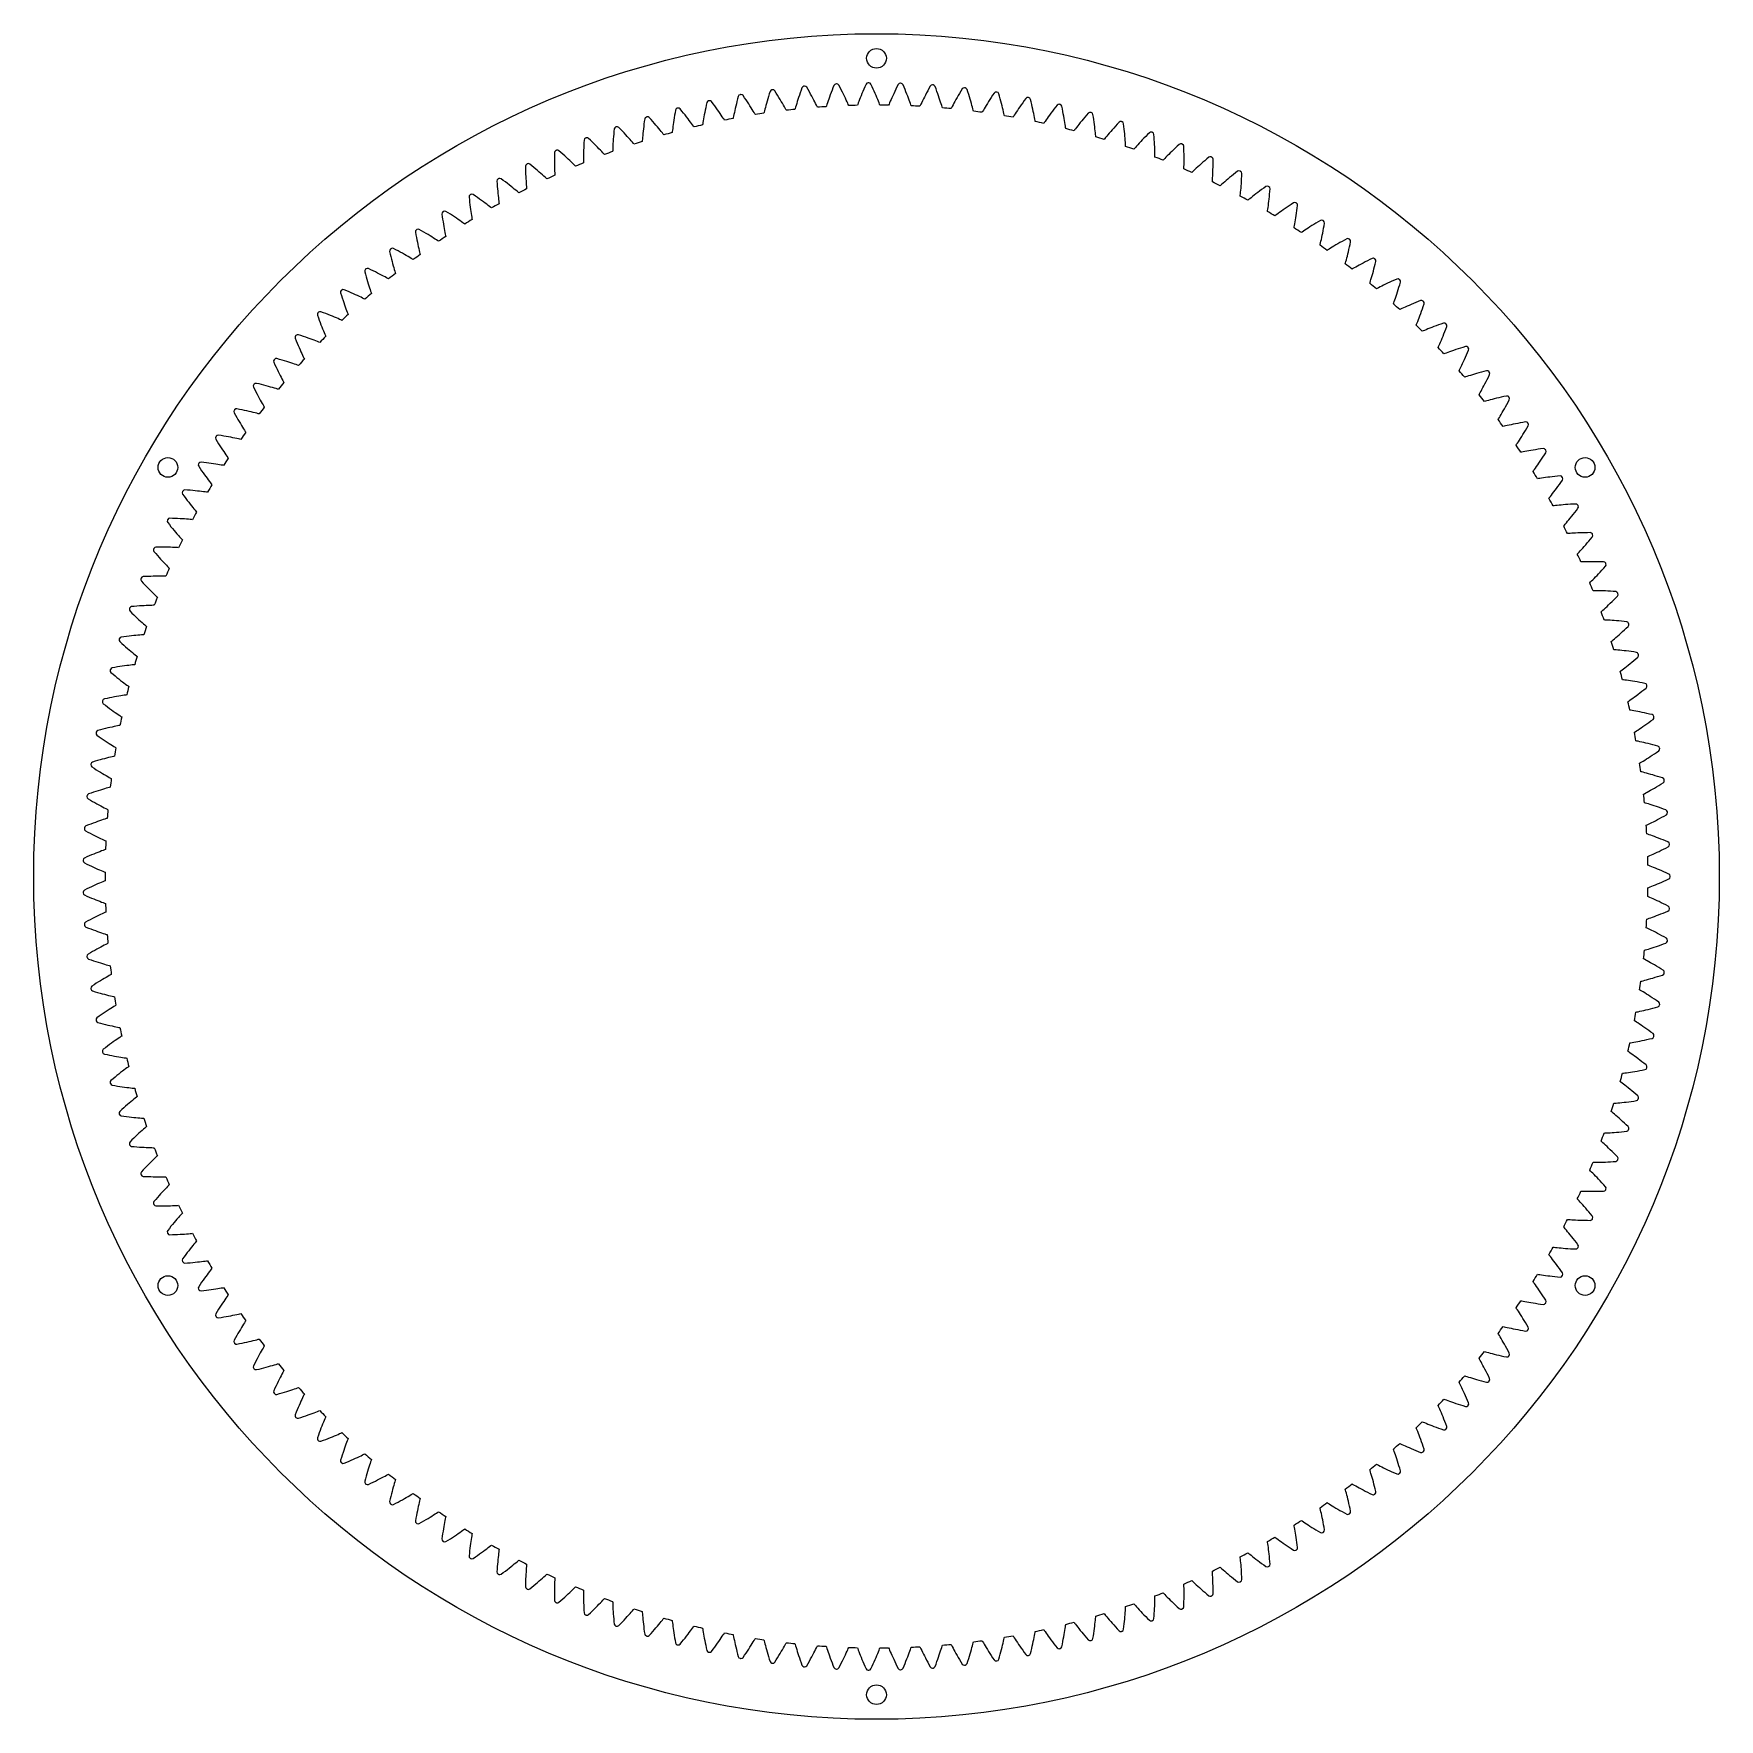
# Model space of a CAD drawing. Header units: millimetres. Extents: x -128 to 128, y -128 to 128.
import ezdxf

# ---------------------------------------------------------------- set-up
doc = ezdxf.new("R2010")
doc.units = ezdxf.units.MM

msp = doc.modelspace()

# ---------------------------------------------------------------- linework, layer by layer
at = {"layer": 'holes'}
for centre in [(0, 124.744929), (-108.032277, 62.372464), (108.032277, 62.372464), (-108.032277, -62.372464), (108.032277, -62.372464), (0, -124.744929)]:
    msp.add_circle(centre, 1.5, dxfattribs=at)
at = {"layer": 'outer'}
msp.add_circle((0, 0), 128.494929, dxfattribs=at)
at = {"layer": 'output_ring'}
for p, q in [((-0.680728, 120.41825), (-0.855344, 120.786516)), ((-21.175049, 118.543813), (-21.274056, 118.161901)), ((-21.070136, 118.937645), (-21.175049, 118.543813)), ((-20.111777, 118.728829), (-20.343554, 119.064074)), ((-19.889585, 118.402807), (-20.111777, 118.728829)), ((-19.677773, 118.08676), (-19.889585, 118.402807)), ((-16.575486, 118.562013), (-16.676042, 118.210735)), ((-16.468, 118.926975), (-16.575486, 118.562013)), ((-16.353597, 119.304561), (-16.468, 118.926975)), ((-16.23281, 119.693817), (-16.353597, 119.304561)), ((-15.2837, 119.446334), (-15.501701, 119.790698)), ((-15.074904, 119.111577), (-15.2837, 119.446334)), ((-14.876073, 118.787205), (-15.074904, 119.111577)), ((-14.687497, 118.474241), (-14.876073, 118.787205)), ((-14.509572, 118.173934), (-14.687497, 118.474241)), ((-11.978906, 118.457217), (-12.078251, 118.141373)), ((-11.871784, 118.789431), (-11.978906, 118.457217)), ((-11.757075, 119.136346), (-11.871784, 118.789431)), ((-11.634887, 119.496652), (-11.757075, 119.136346)), ((-11.505277, 119.869291), (-11.634887, 119.496652)), ((-11.368813, 120.253333), (-11.505277, 119.869291)), ((-10.430513, 119.96759), (-10.634379, 120.320505)), ((-10.235454, 119.624646), (-10.430513, 119.96759)), ((-10.049932, 119.292483), (-10.235454, 119.624646)), ((-9.874194, 118.972133), (-10.049932, 119.292483)), ((-9.708585, 118.664864), (-9.874194, 118.972133)), ((-9.553592, 118.372282), (-9.708585, 118.664864)), ((-9.409935, 118.096521), (-9.553592, 118.372282)), ((-7.383801, 118.240495), (-7.477504, 117.968585)), ((-7.280581, 118.533798), (-7.383801, 118.240495)), ((-7.168518, 118.845357), (-7.280581, 118.533798)), ((-7.048021, 119.172957), (-7.168518, 118.845357)), ((-6.919347, 119.514938), (-7.048021, 119.172957)), ((-6.782658, 119.869996), (-6.919347, 119.514938)), ((-6.638053, 120.237076), (-6.782658, 119.869996)), ((-6.486138, 120.615273), (-6.638053, 120.237076)), ((-5.560188, 120.29174), (-5.749585, 120.652626)), ((-5.379188, 119.941172), (-5.560188, 120.29174)), ((-5.207279, 119.601764), (-5.379188, 119.941172)), ((-5.044668, 119.274555), (-5.207279, 119.601764)), ((-4.891647, 118.960826), (-5.044668, 119.274555)), ((-4.748639, 118.662204), (-4.891647, 118.960826)), ((-4.616275, 118.380848), (-4.748639, 118.662204)), ((-4.495544, 118.119813), (-4.616275, 118.380848)), ((-2.585971, 118.442593), (-2.690616, 118.174704)), ((-2.470949, 118.731473), (-2.585971, 118.442593)), ((-2.346352, 119.038234), (-2.470949, 118.731473)), ((-2.212678, 119.360682), (-2.346352, 119.038234)), ((-2.070251, 119.697167), (-2.212678, 119.360682)), ((-1.919285, 120.046394), (-2.070251, 119.697167)), ((-1.759922, 120.407313), (-1.919285, 120.046394)), ((-1.592806, 120.779042), (-1.759922, 120.407313)), ((-0.514083, 120.060635), (-0.680728, 120.41825)), ((-0.356071, 119.714539), (-0.514083, 120.060635)), ((-0.206854, 119.38101), (-0.356071, 119.714539)), ((-0.066672, 119.061337), (-0.206854, 119.38101)), ((0.064117, 118.757164), (-0.066672, 119.061337)), ((0.18497, 118.470676), (0.064117, 118.757164)), ((0.295022, 118.204962), (0.18497, 118.470676)), ((2.216108, 118.450091), (2.100693, 118.186662)), ((2.342742, 118.734072), (2.216108, 118.450091)), ((2.479669, 119.035531), (2.342742, 118.734072)), ((2.6263, 119.352297), (2.479669, 119.035531)), ((2.782247, 119.682734), (2.6263, 119.352297)), ((2.947241, 120.025556), (2.782247, 119.682734)), ((3.121099, 120.37972), (2.947241, 120.025556)), ((3.303143, 120.744371), (3.121099, 120.37972)), ((4.19985, 120.346913), (4.040302, 120.721953)), ((4.351866, 119.982839), (4.19985, 120.346913)), ((4.495723, 119.630624), (4.351866, 119.982839)), ((4.631301, 119.291321), (4.495723, 119.630624)), ((4.758412, 118.96623), (4.631301, 119.291321)), ((4.876767, 118.657007), (4.758412, 118.96623)), ((4.98591, 118.365856), (4.876767, 118.657007)), ((5.085104, 118.095901), (4.98591, 118.365856)), ((7.014546, 118.262975), (6.88855, 118.00444)), ((7.152585, 118.541591), (7.014546, 118.262975)), ((7.301616, 118.837254), (7.152585, 118.541591)), ((7.460964, 119.147817), (7.301616, 118.837254)), ((7.630173, 119.471663), (7.460964, 119.147817)), ((7.808925, 119.807517), (7.630173, 119.471663)), ((7.996993, 120.154344), (7.808925, 119.807517)), ((8.193665, 120.511318), (7.996993, 120.154344)), ((9.073528, 120.077847), (8.92931, 120.459044)), ((9.210664, 119.707911), (9.073528, 120.077847)), ((9.34013, 119.350156), (9.210664, 119.707911)), ((9.461846, 119.005637), (9.34013, 119.350156)), ((9.575678, 118.675662), (9.461846, 119.005637)), ((9.681404, 118.361897), (9.575678, 118.675662)), ((9.778659, 118.066562), (9.681404, 118.361897)), ((12.111566, 118.443727), (11.950675, 118.154346)), ((12.283369, 118.747577), (12.111566, 118.443727)), ((12.465563, 119.0643), (12.283369, 118.747577)), ((12.657779, 119.392634), (12.465563, 119.0643)), ((12.859748, 119.731555), (12.657779, 119.392634)), ((13.070725, 120.080265), (12.859748, 119.731555)), ((13.932299, 119.611493), (13.803647, 119.998222)), ((14.05433, 119.236304), (13.932299, 119.611493)), ((14.169191, 118.873596), (14.05433, 119.236304)), ((14.276845, 118.524428), (14.169191, 118.873596)), ((14.377212, 118.190111), (14.276845, 118.524428)), ((17.280472, 118.461314), (17.085592, 118.152236)), ((17.485836, 118.781589), (17.280472, 118.461314)), ((17.701374, 119.112047), (17.485836, 118.781589)), ((17.92631, 119.451921), (17.701374, 119.112047)), ((18.768178, 118.948618), (18.655304, 119.340243)), ((18.874905, 118.568792), (18.768178, 118.948618)), ((18.974972, 118.201726), (18.874905, 118.568792)), ((22.513917, 118.296838), (22.285164, 117.975387)), ((22.752441, 118.627317), (22.513917, 118.296838)), ((23.573222, 118.090311), (23.476311, 118.486188)), ((-34.366298, 115.4122), (-34.637033, 115.716852)), ((-30.835888, 115.675605), (-30.893087, 115.314723)), ((-30.77347, 116.050911), (-30.835888, 115.675605)), ((-30.705717, 116.439586), (-30.77347, 116.050911)), ((-30.633042, 116.840621), (-30.705717, 116.439586)), ((-29.66092, 116.710103), (-29.919086, 117.025477)), ((-29.413056, 116.403147), (-29.66092, 116.710103)), ((-29.176344, 116.105291), (-29.413056, 116.403147)), ((-28.951195, 115.817514), (-29.176344, 116.105291)), ((-28.738153, 115.54101), (-28.951195, 115.817514)), ((-26.320838, 115.803634), (-26.375355, 115.497514)), ((-26.260542, 116.129197), (-26.320838, 115.803634)), ((-26.194513, 116.471953), (-26.260542, 116.129197)), ((-26.122735, 116.83022), (-26.194513, 116.471953)), ((-26.045159, 117.202688), (-26.122735, 116.83022)), ((-25.961711, 117.588298), (-26.045159, 117.202688)), ((-25.872843, 117.986058), (-25.961711, 117.588298)), ((-24.906809, 117.816252), (-25.151982, 118.141829)), ((-24.671588, 117.499503), (-24.906809, 117.816252)), ((-24.447142, 117.192299), (-24.671588, 117.499503)), ((-24.23384, 116.895634), (-24.447142, 117.192299)), ((-24.032178, 116.610724), (-24.23384, 116.895634)), ((-23.842837, 116.339105), (-24.032178, 116.610724)), ((-23.666788, 116.082808), (-23.842837, 116.339105)), ((-23.505501, 115.844687), (-23.666788, 116.082808)), ((-23.361413, 115.629162), (-23.505501, 115.844687)), ((-21.829413, 115.71931), (-21.858648, 115.570961)), ((-21.785682, 115.936374), (-21.829413, 115.71931)), ((-21.733109, 116.190241), (-21.785682, 115.936374)), ((-21.673084, 116.47151), (-21.733109, 116.190241)), ((-21.606207, 116.775169), (-21.673084, 116.47151)), ((-21.532766, 117.098021), (-21.606207, 116.775169)), ((-21.452901, 117.437819), (-21.532766, 117.098021)), ((-21.366663, 117.792883), (-21.452901, 117.437819)), ((-21.274056, 118.161901), (-21.366663, 117.792883)), ((-19.476669, 117.781695), (-19.677773, 118.08676)), ((-19.286719, 117.488846), (-19.476669, 117.781695)), ((-19.108541, 117.209777), (-19.286719, 117.488846)), ((-18.943023, 116.946556), (-19.108541, 117.209777)), ((-18.791518, 116.702095), (-18.943023, 116.946556)), ((-18.656283, 116.480907), (-18.791518, 116.702095)), ((-18.541801, 116.291374), (-18.656283, 116.480907)), ((-18.464175, 116.16162), (-18.541801, 116.291374)), ((-17.121888, 116.508896), (-17.157111, 116.361854)), ((-17.069396, 116.72401), (-17.121888, 116.508896)), ((-17.006579, 116.975537), (-17.069396, 116.72401)), ((-16.935204, 117.254143), (-17.006579, 116.975537)), ((-16.856076, 117.554842), (-16.935204, 117.254143)), ((-16.769612, 117.874453), (-16.856076, 117.554842)), ((-16.676042, 118.210735), (-16.769612, 117.874453)), ((-14.342849, 117.887874), (-14.509572, 118.173934)), ((-14.188135, 117.618162), (-14.342849, 117.887874)), ((-14.046661, 117.367761), (-14.188135, 117.618162)), ((-13.920501, 117.141275), (-14.046661, 117.367761)), ((-13.813794, 116.947258), (-13.920501, 117.141275)), ((-13.74149, 116.814464), (-13.813794, 116.947258)), ((-12.386232, 117.107059), (-12.427385, 116.961565)), ((-12.325066, 117.319868), (-12.386232, 117.107059)), ((-12.252106, 117.568643), (-12.325066, 117.319868)), ((-12.1695, 117.844128), (-12.252106, 117.568643)), ((-12.078251, 118.141373), (-12.1695, 117.844128)), ((-9.278725, 117.840593), (-9.409935, 118.096521)), ((-9.161847, 117.60918), (-9.278725, 117.840593)), ((-9.063091, 117.410998), (-9.161847, 117.60918)), ((-8.996227, 117.275383), (-9.063091, 117.410998)), ((-7.630226, 117.512815), (-7.677241, 117.369108)), ((-7.560485, 117.72297), (-7.630226, 117.512815)), ((-7.477504, 117.968585), (-7.560485, 117.72297)), ((-4.388141, 117.883853), (-4.495544, 118.119813)), ((-4.297497, 117.681832), (-4.388141, 117.883853)), ((-4.236184, 117.543619), (-4.297497, 117.681832)), ((-2.861683, 117.725497), (-2.914483, 117.583814)), ((-2.783483, 117.932654), (-2.861683, 117.725497)), ((-2.690616, 118.174704), (-2.783483, 117.932654)), ((0.392775, 117.964844), (0.295022, 118.204962)), ((0.475158, 117.759315), (0.392775, 117.964844)), ((0.530819, 117.618731), (0.475158, 117.759315)), ((1.911562, 117.744757), (1.853063, 117.605331)), ((1.998093, 117.948575), (1.911562, 117.744757)), ((2.100693, 118.186662), (1.998093, 117.948575)), ((5.173046, 117.852019), (5.085104, 118.095901)), ((5.247032, 117.64332), (5.173046, 117.852019)), ((5.29695, 117.500595), (5.247032, 117.64332)), ((6.681666, 117.570563), (6.617565, 117.433621)), ((6.776386, 117.770706), (6.681666, 117.570563)), ((6.88855, 118.00444), (6.776386, 117.770706)), ((9.866832, 117.792808), (9.778659, 118.066562)), ((9.944818, 117.545563), (9.866832, 117.792808)), ((10.010285, 117.334037), (9.944818, 117.545563)), ((10.054378, 117.189407), (10.010285, 117.334037)), ((11.440792, 117.203201), (11.371194, 117.068969)), ((11.543545, 117.399341), (11.440792, 117.203201)), ((11.665089, 117.628337), (11.543545, 117.399341)), ((11.801459, 117.881554), (11.665089, 117.628337)), ((11.950675, 118.154346), (11.801459, 117.881554)), ((14.470135, 117.872318), (14.377212, 118.190111)), ((14.555342, 117.573284), (14.470135, 117.872318)), ((14.632348, 117.296183), (14.555342, 117.573284)), ((14.70025, 117.04598), (14.632348, 117.296183)), ((14.757091, 116.831974), (14.70025, 117.04598)), ((14.795287, 116.685676), (14.757091, 116.831974)), ((16.181121, 116.643274), (16.10614, 116.511973)), ((16.291738, 116.835089), (16.181121, 116.643274)), ((16.422463, 117.058971), (16.291738, 116.835089)), ((16.568982, 117.306453), (16.422463, 117.058971)), ((16.729131, 117.572975), (16.568982, 117.306453)), ((16.901617, 117.855597), (16.729131, 117.572975)), ((17.085592, 118.152236), (16.901617, 117.855597)), ((19.068388, 117.848483), (18.974972, 118.201726)), ((19.155124, 117.510373), (19.068388, 117.848483)), ((19.235092, 117.189076), (19.155124, 117.510373)), ((19.30811, 116.886834), (19.235092, 117.189076)), ((19.373823, 116.606839), (19.30811, 116.886834)), ((19.43153, 116.35409), (19.373823, 116.606839)), ((19.479652, 116.137957), (19.43153, 116.35409)), ((19.511887, 115.990232), (19.479652, 116.137957)), ((20.894865, 115.891702), (20.814624, 115.763548)), ((21.013164, 116.078877), (20.894865, 115.891702)), ((21.152854, 116.297278), (21.013164, 116.078877)), ((21.309283, 116.538619), (21.152854, 116.297278)), ((21.480101, 116.798431), (21.309283, 116.538619)), ((21.663898, 117.073831), (21.480101, 116.798431)), ((21.859744, 117.36277), (21.663898, 117.073831)), ((22.06699, 117.663697), (21.859744, 117.36277)), ((22.285164, 117.975387), (22.06699, 117.663697)), ((23.664468, 117.706471), (23.573222, 118.090311)), ((23.749577, 117.335652), (23.664468, 117.706471)), ((23.828601, 116.978913), (23.749577, 117.335652)), ((23.901563, 116.637566), (23.828601, 116.978913)), ((23.968445, 116.313292), (23.901563, 116.637566)), ((24.029155, 116.00834), (23.968445, 116.313292)), ((24.083467, 115.725912), (24.029155, 116.00834)), ((24.130884, 115.471032), (24.083467, 115.725912)), ((26.195779, 115.831988), (26.014572, 115.579311)), ((26.390586, 116.099713), (26.195779, 115.831988)), ((26.597981, 116.380478), (26.390586, 116.099713)), ((26.817251, 116.672759), (26.597981, 116.380478)), ((27.047878, 116.975351), (26.817251, 116.672759)), ((27.28947, 117.287268), (27.047878, 116.975351)), ((27.541191, 117.607809), (27.28947, 117.287268)), ((28.339535, 117.037981), (28.258747, 117.437461)), ((28.415151, 116.650759), (28.339535, 117.037981)), ((28.485162, 116.276796), (28.415151, 116.650759)), ((28.549664, 115.917147), (28.485162, 116.276796)), ((28.608733, 115.573123), (28.549664, 115.917147)), ((31.766152, 115.783125), (31.523452, 115.490128)), ((32.020186, 116.084995), (31.766152, 115.783125)), ((32.28469, 116.395072), (32.020186, 116.084995)), ((33.059286, 115.793359), (32.994754, 116.195784)), ((33.119147, 115.40339), (33.059286, 115.793359)), ((-40.070723, 113.177549), (-40.102543, 112.798421)), ((-40.03467, 113.570434), (-40.070723, 113.177549)), ((-39.994711, 113.976037), (-40.03467, 113.570434)), ((-39.015212, 113.924675), (-39.298071, 114.218105)), ((-38.743304, 113.6388), (-39.015212, 113.924675)), ((-38.483248, 113.361093), (-38.743304, 113.6388)), ((-38.235533, 113.092494), (-38.483248, 113.361093)), ((-38.000798, 112.834152), (-38.235533, 113.092494)), ((-35.612692, 113.291678), (-35.642238, 112.982149)), ((-35.578959, 113.621055), (-35.612692, 113.291678)), ((-35.540905, 113.968032), (-35.578959, 113.621055)), ((-35.498377, 114.330936), (-35.540905, 113.968032)), ((-35.451219, 114.708463), (-35.498377, 114.330936)), ((-35.399274, 115.099564), (-35.451219, 114.708463)), ((-35.342911, 115.503215), (-35.399274, 115.099564)), ((-34.106198, 115.11554), (-34.366298, 115.4122)), ((-33.85761, 114.827523), (-34.106198, 115.11554)), ((-33.620984, 114.549106), (-33.85761, 114.827523)), ((-33.396911, 114.281463), (-33.620984, 114.549106)), ((-33.186195, 114.02607), (-33.396911, 114.281463)), ((-32.989968, 113.784872), (-33.186195, 114.02607)), ((-32.809926, 113.560595), (-32.989968, 113.784872)), ((-32.648858, 113.357447), (-32.809926, 113.560595)), ((-32.512229, 113.183201), (-32.648858, 113.357447)), ((-32.419435, 113.063822), (-32.512229, 113.183201)), ((-31.12919, 113.571367), (-31.146315, 113.421139)), ((-31.103181, 113.79126), (-31.12919, 113.571367)), ((-31.07134, 114.04855), (-31.103181, 113.79126)), ((-31.034291, 114.333757), (-31.07134, 114.04855)), ((-30.992225, 114.641834), (-31.034291, 114.333757)), ((-30.945172, 114.969573), (-30.992225, 114.641834)), ((-30.893087, 115.314723), (-30.945172, 114.969573)), ((-28.53796, 115.277288), (-28.738153, 115.54101)), ((-28.351669, 115.028336), (-28.53796, 115.277288)), ((-28.180864, 114.796947), (-28.351669, 115.028336)), ((-28.028161, 114.587438), (-28.180864, 114.796947)), ((-27.898705, 114.407798), (-28.028161, 114.587438)), ((-27.810826, 114.284757), (-27.898705, 114.407798)), ((-26.501072, 114.739597), (-26.524271, 114.590186)), ((-26.466173, 114.958255), (-26.501072, 114.739597)), ((-26.423932, 115.214044), (-26.466173, 114.958255)), ((-26.375355, 115.497514), (-26.423932, 115.214044)), ((-23.239344, 115.444423), (-23.361413, 115.629162)), ((-23.156523, 115.317922), (-23.239344, 115.444423)), ((24.170207, 115.253126), (24.130884, 115.471032)), ((24.196429, 115.104215), (24.170207, 115.253126)), ((25.574278, 114.949721), (25.48891, 114.824924)), ((25.700066, 115.131947), (25.574278, 114.949721)), ((25.848491, 115.344508), (25.700066, 115.131947)), ((26.014572, 115.579311), (25.848491, 115.344508)), ((28.662419, 115.246405), (28.608733, 115.573123)), ((28.71072, 114.939244), (28.662419, 115.246405)), ((28.753542, 114.654847), (28.71072, 114.939244)), ((28.790591, 114.398254), (28.753542, 114.654847)), ((28.821051, 114.178934), (28.790591, 114.398254)), ((28.841217, 114.029083), (28.821051, 114.178934)), ((30.211672, 113.818877), (30.121317, 113.697642)), ((30.344742, 113.995857), (30.211672, 113.818877)), ((30.50166, 114.202228), (30.344742, 113.995857)), ((30.677119, 114.430108), (30.50166, 114.202228)), ((30.868418, 114.675233), (30.677119, 114.430108)), ((31.073914, 114.934844), (30.868418, 114.675233)), ((31.292517, 115.206973), (31.073914, 114.934844)), ((31.523452, 115.490128), (31.292517, 115.206973)), ((33.173946, 115.026897), (33.119147, 115.40339)), ((33.22382, 114.664929), (33.173946, 115.026897)), ((33.268899, 114.318795), (33.22382, 114.664929)), ((33.3093, 113.990169), (33.268899, 114.318795)), ((33.345114, 113.681303), (33.3093, 113.990169)), ((33.376375, 113.395404), (33.345114, 113.681303)), ((33.402995, 113.137521), (33.376375, 113.395404)), ((33.424542, 112.917147), (33.402995, 113.137521)), ((35.289265, 113.092895), (35.104714, 112.872313)), ((35.49034, 113.330067), (35.289265, 113.092895)), ((35.706188, 113.581136), (35.49034, 113.330067)), ((35.935639, 113.844183), (35.706188, 113.581136)), ((36.17786, 114.117747), (35.935639, 113.844183)), ((36.432234, 114.400667), (36.17786, 114.117747)), ((36.698293, 114.691995), (36.432234, 114.400667)), ((36.975146, 114.991098), (36.698293, 114.691995)), ((37.72472, 114.358488), (37.67655, 114.763198)), ((37.768729, 113.966414), (37.72472, 114.358488)), ((37.808225, 113.588009), (37.768729, 113.966414)), ((37.843389, 113.224318), (37.808225, 113.588009)), ((37.874404, 112.876641), (37.843389, 113.224318)), ((41.316105, 113.110556), (41.038458, 112.83025)), ((41.604852, 113.398193), (41.316105, 113.110556)), ((42.328173, 112.735727), (42.296444, 113.142056)), ((-48.113202, 110.390842), (-48.418895, 110.660402)), ((-44.653818, 110.715423), (-44.663648, 110.366503)), ((-44.64082, 111.080578), (-44.653818, 110.715423)), ((-44.624391, 111.460684), (-44.64082, 111.080578)), ((-44.604289, 111.854708), (-44.624391, 111.460684)), ((-44.580801, 112.261597), (-44.604289, 111.854708)), ((-43.600025, 112.249972), (-43.894542, 112.531698)), ((-43.316754, 111.975351), (-43.600025, 112.249972)), ((-43.045658, 111.708411), (-43.316754, 111.975351)), ((-42.787261, 111.450072), (-43.045658, 111.708411)), ((-42.54225, 111.201454), (-42.787261, 111.450072)), ((-42.311543, 110.963965), (-42.54225, 111.201454)), ((-42.096427, 110.739451), (-42.311543, 110.963965)), ((-41.898813, 110.530491), (-42.096427, 110.739451)), ((-41.721822, 110.341054), (-41.898813, 110.530491)), ((-40.224471, 110.677342), (-40.229373, 110.526219)), ((-40.216355, 110.898618), (-40.224471, 110.677342)), ((-40.205455, 111.157642), (-40.216355, 110.898618)), ((-40.191625, 111.444912), (-40.205455, 111.157642)), ((-40.174647, 111.755384), (-40.191625, 111.444912)), ((-40.15429, 112.085857), (-40.174647, 111.755384)), ((-40.130328, 112.434092), (-40.15429, 112.085857)), ((-40.102543, 112.798421), (-40.130328, 112.434092)), ((-37.779905, 112.587508), (-38.000798, 112.834152)), ((-37.574065, 112.354461), (-37.779905, 112.587508)), ((-37.385082, 112.137664), (-37.574065, 112.354461)), ((-37.215913, 111.94121), (-37.385082, 112.137664)), ((-37.072335, 111.772644), (-37.215913, 111.94121)), ((-36.974779, 111.657124), (-37.072335, 111.772644)), ((-35.706163, 112.21654), (-35.717186, 112.065741)), ((-35.689087, 112.437306), (-35.706163, 112.21654)), ((-35.667699, 112.695676), (-35.689087, 112.437306)), ((-35.642238, 112.982149), (-35.667699, 112.695676)), ((33.438619, 112.766601), (33.424542, 112.917147)), ((34.799429, 112.50103), (34.704235, 112.383556)), ((34.939562, 112.672471), (34.799429, 112.50103)), ((35.104714, 112.872313), (34.939562, 112.672471)), ((37.901454, 112.546648), (37.874404, 112.876641)), ((37.924721, 112.236584), (37.901454, 112.546648)), ((37.944371, 111.949653), (37.924721, 112.236584)), ((37.960518, 111.690903), (37.944371, 111.949653)), ((37.973116, 111.469836), (37.960518, 111.690903)), ((37.981081, 111.318844), (37.973116, 111.469836)), ((39.330011, 110.998343), (39.230135, 110.884824)), ((39.476976, 111.163965), (39.330011, 110.998343)), ((39.650091, 111.35695), (39.476976, 111.163965)), ((39.843429, 111.569872), (39.650091, 111.35695)), ((40.053951, 111.7987), (39.843429, 111.569872)), ((40.279797, 112.040816), (40.053951, 111.7987)), ((40.519719, 112.294348), (40.279797, 112.040816)), ((40.772827, 112.557871), (40.519719, 112.294348)), ((41.038458, 112.83025), (40.772827, 112.557871)), ((42.356257, 112.342191), (42.328173, 112.735727)), ((42.380386, 111.962496), (42.356257, 112.342191)), ((42.400782, 111.597679), (42.380386, 111.962496)), ((42.417681, 111.24903), (42.400782, 111.597679)), ((42.431336, 110.918213), (42.417681, 111.24903)), ((42.442019, 110.60746), (42.431336, 110.918213)), ((42.450024, 110.319969), (42.442019, 110.60746)), ((45.037226, 110.560013), (44.787226, 110.316412)), ((45.300805, 110.813062), (45.037226, 110.560013)), ((45.577256, 111.074453), (45.300805, 110.813062)), ((45.866034, 111.343276), (45.577256, 111.074453)), ((46.166201, 111.618976), (45.866034, 111.343276)), ((46.862081, 110.927741), (46.846844, 111.335022)), ((46.874193, 110.53339), (46.862081, 110.927741)), ((46.882915, 110.15303), (46.874193, 110.53339)), ((-53.525826, 108.2825), (-53.516285, 107.875046)), ((-52.54733, 108.350341), (-52.863696, 108.607291)), ((-52.24275, 108.099563), (-52.54733, 108.350341)), ((-51.950926, 107.855454), (-52.24275, 108.099563)), ((-49.104741, 109.56069), (-49.105752, 109.180231)), ((-49.105752, 109.180231), (-49.103941, 108.814848)), ((-49.100623, 109.955205), (-49.104741, 109.56069)), ((-49.103941, 108.814848), (-49.099623, 108.465817)), ((-49.093644, 110.362712), (-49.100623, 109.955205)), ((-49.099623, 108.465817), (-49.093149, 108.134781)), ((-49.093149, 108.134781), (-49.084929, 107.823954)), ((-47.819035, 110.127927), (-48.113202, 110.390842)), ((-47.537344, 109.872192), (-47.819035, 110.127927)), ((-47.26869, 109.624537), (-47.537344, 109.872192)), ((-47.013804, 109.386053), (-47.26869, 109.624537)), ((-46.773663, 109.158109), (-47.013804, 109.386053)), ((-46.549625, 108.942497), (-46.773663, 109.158109)), ((-46.343706, 108.741717), (-46.549625, 108.942497)), ((-46.159183, 108.559608), (-46.343706, 108.741717)), ((-46.002425, 108.403223), (-46.159183, 108.559608)), ((-45.895835, 108.295983), (-46.002425, 108.403223)), ((-44.677154, 109.436977), (-44.677548, 109.177724)), ((-44.677548, 109.177724), (-44.67669, 108.9563)), ((-44.674977, 109.724571), (-44.677154, 109.436977)), ((-44.67669, 108.9563), (-44.675464, 108.805104)), ((-44.670595, 110.035477), (-44.674977, 109.724571)), ((-44.663648, 110.366503), (-44.670595, 110.035477)), ((-41.571531, 110.178445), (-41.721822, 110.341054)), ((-41.469374, 110.066973), (-41.571531, 110.178445)), ((42.455672, 110.060777), (42.450024, 110.319969)), ((42.459301, 109.839382), (42.455672, 110.060777)), ((42.46114, 109.688191), (42.459301, 109.839382)), ((43.795974, 109.313287), (43.691579, 109.203908)), ((43.94953, 109.472816), (43.795974, 109.313287)), ((44.130324, 109.658627), (43.94953, 109.472816)), ((44.332132, 109.863539), (44.130324, 109.658627)), ((44.551753, 110.083648), (44.332132, 109.863539)), ((44.787226, 110.316412), (44.551753, 110.083648)), ((46.871435, 107.87732), (46.875725, 108.028461)), ((46.875725, 108.028461), (46.881071, 108.249822)), ((46.881071, 108.249822), (46.885932, 108.509029)), ((46.88851, 109.787685), (46.882915, 110.15303)), ((46.885932, 108.509029), (46.889584, 108.796609)), ((46.891266, 109.438638), (46.88851, 109.787685)), ((46.889584, 108.796609), (46.891503, 109.107539)), ((46.891503, 109.107539), (46.891266, 109.438638)), ((48.747996, 107.976701), (48.53805, 107.780136)), ((48.976358, 108.187728), (48.747996, 107.976701)), ((49.22107, 108.410759), (48.976358, 108.187728)), ((49.480736, 108.644029), (49.22107, 108.410759)), ((49.754354, 108.886188), (49.480736, 108.644029)), ((50.041171, 109.136161), (49.754354, 108.886188)), ((50.340606, 109.39306), (50.041171, 109.136161)), ((50.651699, 109.656369), (50.340606, 109.39306)), ((51.299201, 107.797311), (51.308416, 108.162582)), ((51.308416, 108.162582), (51.315116, 108.542983)), ((51.315116, 108.542983), (51.318995, 108.937501)), ((51.318995, 108.937501), (51.320276, 109.345065)), ((-57.870066, 106.024381), (-57.844021, 105.617648)), ((-57.844021, 105.617648), (-57.816175, 105.224096)), ((-56.895123, 106.13182), (-57.221642, 106.375738)), ((-56.58063, 105.893591), (-56.895123, 106.13182)), ((-56.279153, 105.66151), (-56.58063, 105.893591)), ((-55.991326, 105.436425), (-56.279153, 105.66151)), ((-55.717964, 105.219366), (-55.991326, 105.436425)), ((-53.516285, 107.875046), (-53.504411, 107.480688)), ((-53.504411, 107.480688), (-53.490004, 107.1005)), ((-53.490004, 107.1005), (-53.473387, 106.735491)), ((-53.473387, 106.735491), (-53.454928, 106.386922)), ((-53.454928, 106.386922), (-53.435044, 106.05642)), ((-53.435044, 106.05642), (-53.414234, 105.746181)), ((-53.414234, 105.746181), (-53.393113, 105.459355)), ((-53.393113, 105.459355), (-53.372509, 105.200922)), ((-51.672457, 107.61889), (-51.950926, 107.855454)), ((-51.408116, 107.390931), (-51.672457, 107.61889)), ((-51.158934, 107.172906), (-51.408116, 107.390931)), ((-50.926342, 106.96655), (-51.158934, 107.172906)), ((-50.712455, 106.77428), (-50.926342, 106.96655)), ((-50.520704, 106.599799), (-50.712455, 106.77428)), ((-50.357738, 106.449895), (-50.520704, 106.599799)), ((-50.246889, 106.347063), (-50.357738, 106.449895)), ((-49.084929, 107.823954), (-49.075449, 107.536507)), ((-49.075449, 107.536507), (-49.065336, 107.277451)), ((-49.065336, 107.277451), (-49.055505, 107.056244)), ((-49.055505, 107.056244), (-49.048153, 106.905221)), ((48.189979, 107.448629), (48.081238, 107.343571)), ((48.349874, 107.601805), (48.189979, 107.448629)), ((48.53805, 107.780136), (48.349874, 107.601805)), ((51.204721, 105.889207), (51.215133, 106.04005)), ((51.215133, 106.04005), (51.229445, 106.261012)), ((51.229445, 106.261012), (51.244806, 106.51981)), ((51.244806, 106.51981), (51.26011, 106.807005)), ((51.26011, 106.807005), (51.274628, 107.117602)), ((51.274628, 107.117602), (51.287809, 107.448439)), ((51.287809, 107.448439), (51.299201, 107.797311)), ((52.504809, 105.407433), (52.391899, 105.306868)), ((52.67078, 105.554003), (52.504809, 105.407433)), ((52.866028, 105.724562), (52.67078, 105.554003)), ((53.083768, 105.912458), (52.866028, 105.724562)), ((53.320494, 106.114057), (53.083768, 105.912458)), ((53.574044, 106.326988), (53.320494, 106.114057)), ((53.84295, 106.549542), (53.574044, 106.326988)), ((54.126157, 106.780414), (53.84295, 106.549542)), ((54.422868, 107.018558), (54.126157, 106.780414)), ((54.732468, 107.263112), (54.422868, 107.018558)), ((55.053977, 107.513597), (54.732468, 107.263112)), ((55.600087, 105.281702), (55.625607, 105.629826)), ((55.625607, 105.629826), (55.649618, 105.994423)), ((55.649618, 105.994423), (55.671728, 106.374241)), ((55.671728, 106.374241), (55.691592, 106.768277)), ((55.691592, 106.768277), (55.709388, 107.175454)), ((-62.119225, 103.592065), (-62.076718, 103.186721)), ((-62.076718, 103.186721), (-62.032946, 102.79462)), ((-61.149437, 103.738925), (-61.485572, 103.969411)), ((-60.825548, 103.513637), (-61.149437, 103.738925)), ((-60.514914, 103.293964), (-60.825548, 103.513637)), ((-60.218201, 103.080728), (-60.514914, 103.293964)), ((-59.936267, 102.874926), (-60.218201, 103.080728)), ((-59.670247, 102.677796), (-59.936267, 102.874926)), ((-57.816175, 105.224096), (-57.786371, 104.844804)), ((-57.786371, 104.844804), (-57.754976, 104.480768)), ((-57.754976, 104.480768), (-57.722406, 104.133233)), ((-57.722406, 104.133233), (-57.689145, 103.803809)), ((-57.689145, 103.803809), (-57.655779, 103.494668)), ((-57.655779, 103.494668), (-57.623052, 103.208933)), ((-57.623052, 103.208933), (-57.591992, 102.951547)), ((-57.591992, 102.951547), (-57.564279, 102.731863)), ((-55.460151, 105.011618), (-55.717964, 105.219366)), ((-55.219388, 104.814858), (-55.460151, 105.011618)), ((-54.997885, 104.631414), (-55.219388, 104.814858)), ((-54.79922, 104.464847), (-54.997885, 104.631414)), ((-54.630312, 104.321671), (-54.79922, 104.464847)), ((-54.515387, 104.223415), (-54.630312, 104.321671)), ((-53.372509, 105.200922), (-53.353722, 104.980295)), ((-53.353722, 104.980295), (-53.340256, 104.829694)), ((55.453878, 103.727118), (55.470394, 103.877415)), ((55.470394, 103.877415), (55.493649, 104.097616)), ((55.493649, 104.097616), (55.519486, 104.355578)), ((55.519486, 104.355578), (55.546415, 104.641918)), ((55.546415, 104.641918), (55.573509, 104.951671)), ((55.573509, 104.951671), (55.600087, 105.281702)), ((56.733374, 103.193053), (56.616481, 103.097147)), ((56.905148, 103.332777), (56.733374, 103.193053)), ((57.107148, 103.495283), (56.905148, 103.332777)), ((57.332324, 103.6742), (57.107148, 103.495283)), ((57.577025, 103.866041), (57.332324, 103.6742)), ((57.838995, 104.068521), (57.577025, 103.866041)), ((58.1167, 104.279995), (57.838995, 104.068521)), ((58.40903, 104.4992), (58.1167, 104.279995)), ((58.715149, 104.725124), (58.40903, 104.4992)), ((59.034405, 104.956931), (58.715149, 104.725124)), ((59.3658, 105.194181), (59.034405, 104.956931)), ((59.781083, 102.613305), (59.821013, 102.941988)), ((59.821013, 102.941988), (59.860621, 103.288791)), ((59.860621, 103.288791), (59.899387, 103.652116)), ((59.899387, 103.652116), (59.936871, 104.030726)), ((59.936871, 104.030726), (59.972687, 104.423633)), ((59.972687, 104.423633), (60.00697, 104.829755)), ((-66.266322, 100.989546), (-66.207424, 100.586258)), ((-66.207424, 100.586258), (-66.147798, 100.196254)), ((-65.303283, 101.175588), (-65.648483, 101.392262)), ((-64.97053, 100.96361), (-65.303283, 101.175588)), ((-64.651248, 100.756706), (-64.97053, 100.96361)), ((-64.346138, 100.55567), (-64.651248, 100.756706)), ((-64.056095, 100.361462), (-64.346138, 100.55567)), ((-63.782305, 100.175275), (-64.056095, 100.361462)), ((-62.032946, 102.79462), (-61.987796, 102.416848)), ((-61.987796, 102.416848), (-61.941674, 102.054384)), ((-61.941674, 102.054384), (-61.895047, 101.708454)), ((-61.895047, 101.708454), (-61.848463, 101.380648)), ((-61.848463, 101.380648), (-61.802596, 101.073114)), ((-61.802596, 101.073114), (-61.758316, 100.78894)), ((-61.758316, 100.78894), (-61.716851, 100.533024)), ((-61.716851, 100.533024), (-61.680258, 100.314644)), ((-61.680258, 100.314644), (-61.65464, 100.165628)), ((-59.421708, 102.490955), (-59.670247, 102.677796)), ((-59.192953, 102.316638), (-59.421708, 102.490955)), ((-58.987701, 102.158259), (-59.192953, 102.316638)), ((-58.81313, 102.022045), (-58.987701, 102.158259)), ((-58.694317, 101.928528), (-58.81313, 102.022045)), ((-57.564279, 102.731863), (-57.544721, 102.581932)), ((59.611924, 101.394606), (59.634517, 101.54411)), ((59.634517, 101.54411), (59.666677, 101.763188)), ((59.666677, 101.763188), (59.702947, 102.019891)), ((59.702947, 102.019891), (59.741458, 102.304904)), ((59.741458, 102.304904), (59.781083, 102.613305)), ((60.868726, 100.809128), (60.748042, 100.718037)), ((61.046021, 100.941775), (60.868726, 100.809128)), ((61.254441, 101.095962), (61.046021, 100.941775)), ((61.486682, 101.265607), (61.254441, 101.095962)), ((61.738957, 101.447373), (61.486682, 101.265607)), ((62.008918, 101.63907), (61.738957, 101.447373)), ((62.294964, 101.839117), (62.008918, 101.63907)), ((62.595938, 102.046295), (62.294964, 101.839117)), ((62.910961, 102.259627), (62.595938, 102.046295)), ((63.239349, 102.478305), (62.910961, 102.259627)), ((63.580087, 102.701931), (63.239349, 102.478305)), ((63.890436, 100.106345), (63.943654, 100.43314)), ((63.943654, 100.43314), (63.997283, 100.778053)), ((63.997283, 100.778053), (64.050742, 101.139508)), ((64.050742, 101.139508), (64.103538, 101.516288)), ((64.103538, 101.516288), (64.155248, 101.907421)), ((64.155248, 101.907421), (64.205961, 102.31182)), ((-70.304544, 98.221103), (-70.229351, 97.820533)), ((-70.229351, 97.820533), (-70.153968, 97.433265)), ((-69.349836, 98.446019), (-69.703533, 98.648525)), ((-69.008766, 98.2477), (-69.349836, 98.446019)), ((-68.681361, 98.053905), (-69.008766, 98.2477)), ((-68.368354, 97.865399), (-68.681361, 98.053905)), ((-68.07068, 97.683105), (-68.368354, 97.865399)), ((-67.789569, 97.508167), (-68.07068, 97.683105)), ((-66.147798, 100.196254), (-66.087375, 99.820622)), ((-66.087375, 99.820622), (-66.026602, 99.460324)), ((-66.026602, 99.460324), (-65.965994, 99.116568)), ((-65.965994, 99.116568), (-65.906164, 98.790919)), ((-65.906164, 98.790919), (-65.847872, 98.485496)), ((-65.847872, 98.485496), (-65.792112, 98.20335)), ((-65.792112, 98.20335), (-65.74031, 97.949325)), ((-65.74031, 97.949325), (-65.694897, 97.732607)), ((-65.694897, 97.732607), (-65.663261, 97.584752)), ((-63.526398, 99.998659), (-63.782305, 100.175275)), ((-63.290767, 99.833756), (-63.526398, 99.998659)), ((-63.079265, 99.683825), (-63.290767, 99.833756)), ((-62.899317, 99.554798), (-63.079265, 99.683825)), ((-62.776813, 99.466172), (-62.899317, 99.554798)), ((63.672028, 98.895503), (63.700662, 99.043968)), ((63.700662, 99.043968), (63.741673, 99.261563)), ((63.741673, 99.261563), (63.788316, 99.516585)), ((63.788316, 99.516585), (63.838346, 99.799803)), ((63.838346, 99.799803), (63.890436, 100.106345)), ((64.90407, 98.259573), (64.779795, 98.173448)), ((65.086596, 98.384926), (64.90407, 98.259573)), ((65.301093, 98.53054), (65.086596, 98.384926)), ((65.540018, 98.690634), (65.301093, 98.53054)), ((65.799452, 98.862027), (65.540018, 98.690634)), ((66.076959, 99.042627), (65.799452, 98.862027)), ((66.370878, 99.230916), (66.076959, 99.042627)), ((66.68, 99.425727), (66.370878, 99.230916)), ((67.00341, 99.626118), (66.68, 99.425727)), ((67.340391, 99.831308), (67.00341, 99.626118)), ((67.689911, 100.040941), (67.340391, 99.831308)), ((67.894818, 97.434911), (67.961235, 97.759281)), ((67.961235, 97.759281), (68.028798, 98.101737)), ((68.028798, 98.101737), (68.096861, 98.460729)), ((68.096861, 98.460729), (68.164884, 98.83506)), ((68.164884, 98.83506), (68.232402, 99.223776)), ((68.232402, 99.223776), (68.299462, 99.625787)), ((-74.227256, 95.291282), (-74.135891, 94.894088)), ((-73.282447, 95.554703), (-73.64406, 95.74271)), ((-72.93362, 95.37037), (-73.282447, 95.554703)), ((-72.598631, 95.190002), (-72.93362, 95.37037)), ((-72.278242, 95.014336), (-72.598631, 95.190002)), ((-70.153968, 97.433265), (-70.078373, 97.06039)), ((-70.078373, 97.06039), (-70.003049, 96.702851)), ((-70.003049, 96.702851), (-69.928559, 96.361834)), ((-69.928559, 96.361834), (-69.855581, 96.038877)), ((-69.855581, 96.038877), (-69.78496, 95.736067)), ((-69.78496, 95.736067), (-69.717811, 95.456413)), ((-69.717811, 95.456413), (-69.655758, 95.204696)), ((-69.655758, 95.204696), (-69.601599, 94.989996)), ((-67.526715, 97.342067), (-67.789569, 97.508167)), ((-67.284594, 97.186848), (-67.526715, 97.342067)), ((-67.06719, 97.045611), (-67.284594, 97.186848)), ((-66.882161, 96.923983), (-67.06719, 97.045611)), ((-66.756166, 96.840394), (-66.882161, 96.923983)), ((67.627519, 96.233914), (67.662146, 96.381098)), ((67.662146, 96.381098), (67.711942, 96.596851)), ((67.711942, 96.596851), (67.768881, 96.849774)), ((67.768881, 96.849774), (67.830348, 97.130732)), ((67.830348, 97.130732), (67.894818, 97.434911)), ((68.832778, 95.548578), (68.705114, 95.46756)), ((69.020234, 95.666431), (68.832778, 95.548578)), ((69.240455, 95.803233), (69.020234, 95.666431)), ((69.485672, 95.953512), (69.240455, 95.803233)), ((69.751838, 96.114251), (69.485672, 95.953512)), ((70.036437, 96.283456), (69.751838, 96.114251)), ((70.337745, 96.45968), (70.036437, 96.283456)), ((70.654508, 96.641803), (70.337745, 96.45968)), ((70.985773, 96.828923), (70.654508, 96.641803)), ((71.330792, 97.020289), (70.985773, 96.828923)), ((71.688521, 97.215585), (71.330792, 97.020289)), ((71.867157, 94.924803), (71.948542, 95.26424)), ((71.948542, 95.26424), (72.031098, 95.620179)), ((72.031098, 95.620179), (72.114234, 95.991445)), ((72.114234, 95.991445), (72.19745, 96.377106)), ((72.19745, 96.377106), (72.280747, 96.77607)), ((-77.094655, 92.506392), (-77.46359, 92.679589)), ((-74.135891, 94.894088), (-74.044876, 94.510193)), ((-74.044876, 94.510193), (-73.954232, 94.140688)), ((-73.954232, 94.140688), (-73.86448, 93.786496)), ((-73.86448, 93.786496), (-73.776232, 93.448778)), ((-73.776232, 93.448778), (-73.690226, 93.129044)), ((-73.690226, 93.129044), (-73.607391, 92.829344)), ((-73.607391, 92.829344), (-73.528965, 92.552641)), ((-73.528965, 92.552641), (-73.456761, 92.303646)), ((-71.973424, 94.844255), (-72.278242, 95.014336)), ((-71.685455, 94.680852), (-71.973424, 94.844255)), ((-71.416085, 94.525541), (-71.685455, 94.680852)), ((-71.167873, 94.380262), (-71.416085, 94.525541)), ((-70.944924, 94.247952), (-71.167873, 94.380262)), ((-70.755118, 94.133922), (-70.944924, 94.247952)), ((-70.625839, 94.055508), (-70.755118, 94.133922)), ((-69.601599, 94.989996), (-69.563997, 94.843545)), ((71.471898, 93.414214), (71.512461, 93.559873)), ((71.512461, 93.559873), (71.57096, 93.773431)), ((71.57096, 93.773431), (71.638102, 94.023839)), ((71.638102, 94.023839), (71.710904, 94.302075)), ((71.710904, 94.302075), (71.787648, 94.603392)), ((71.787648, 94.603392), (71.867157, 94.924803)), ((72.648393, 92.680596), (72.517551, 92.604819)), ((72.840471, 92.790756), (72.648393, 92.680596)), ((73.066056, 92.918521), (72.840471, 92.790756)), ((73.317161, 93.05874), (73.066056, 92.918521)), ((73.589623, 93.20856), (73.317161, 93.05874)), ((73.880845, 93.366092), (73.589623, 93.20856)), ((74.189047, 93.529961), (73.880845, 93.366092)), ((74.51293, 93.699098), (74.189047, 93.529961)), ((74.851506, 93.872639), (74.51293, 93.699098)), ((75.203997, 94.049865), (74.851506, 93.872639)), ((75.569346, 94.230504), (75.203997, 94.049865)), ((75.750075, 92.270225), (75.846987, 92.622525)), ((75.846987, 92.622525), (75.945102, 92.990117)), ((75.945102, 92.990117), (76.043878, 93.372089)), ((76.043878, 93.372089), (76.143274, 93.767349)), ((-78.028013, 92.204898), (-77.920626, 91.811733)), ((-77.920626, 91.811733), (-77.814129, 91.431842)), ((-77.814129, 91.431842), (-77.708585, 91.066314)), ((-77.708585, 91.066314), (-77.604553, 90.71605)), ((-77.604553, 90.71605), (-77.502691, 90.382185)), ((-77.502691, 90.382185), (-77.403798, 90.066199)), ((-77.403798, 90.066199), (-77.308885, 89.770103)), ((-76.738644, 92.336346), (-77.094655, 92.506392)), ((-76.396621, 92.169702), (-76.738644, 92.336346)), ((-76.069376, 92.007164), (-76.396621, 92.169702)), ((-75.757916, 91.849576), (-76.069376, 92.007164)), ((-75.463561, 91.697978), (-75.757916, 91.849576)), ((-75.188119, 91.55371), (-75.463561, 91.697978)), ((-74.934223, 91.41861), (-75.188119, 91.55371)), ((-74.706096, 91.295443), (-74.934223, 91.41861)), ((-74.511825, 91.189199), (-74.706096, 91.295443)), ((-74.379473, 91.116088), (-74.511825, 91.189199)), ((-73.456761, 92.303646), (-73.393946, 92.091317)), ((-73.393946, 92.091317), (-73.35044, 91.946509)), ((75.198849, 90.441034), (75.245282, 90.58493)), ((75.245282, 90.58493), (75.312387, 90.795942)), ((75.312387, 90.795942), (75.389622, 91.043423)), ((75.389622, 91.043423), (75.47364, 91.31848)), ((75.47364, 91.31848), (75.562532, 91.616439)), ((75.562532, 91.616439), (75.655001, 91.934364)), ((75.655001, 91.934364), (75.750075, 92.270225)), ((77.028191, 90.011072), (76.771609, 89.881144)), ((77.3065, 90.149727), (77.028191, 90.011072)), ((77.603867, 90.295328), (77.3065, 90.149727)), ((77.918457, 90.446572), (77.603867, 90.295328)), ((78.248928, 90.602444), (77.918457, 90.446572)), ((78.594259, 90.762122), (78.248928, 90.602444)), ((78.953643, 90.924918), (78.594259, 90.762122)), ((79.326012, 91.090602), (78.953643, 90.924918)), ((79.651191, 89.836007), (79.765366, 90.213662)), ((79.765366, 90.213662), (79.880699, 90.604569)), ((-81.70057, 88.967021), (-81.577338, 88.578531)), ((-81.577338, 88.578531), (-81.455533, 88.203268)), ((-81.455533, 88.203268), (-81.335262, 87.842318)), ((-81.335262, 87.842318), (-81.217121, 87.496557)), ((-81.217121, 87.496557), (-81.101813, 87.167095)), ((-80.780197, 89.306092), (-81.155848, 89.464196)), ((-80.417588, 89.150614), (-80.780197, 89.306092)), ((-80.069092, 88.997968), (-80.417588, 89.150614)), ((-79.735529, 88.848825), (-80.069092, 88.997968)), ((-79.417938, 88.703988), (-79.735529, 88.848825)), ((-79.117682, 88.564443), (-79.417938, 88.703988)), ((-78.83662, 88.431457), (-79.117682, 88.564443)), ((-78.577457, 88.306757), (-78.83662, 88.431457)), ((-78.344525, 88.192936), (-78.577457, 88.306757)), ((-78.146108, 88.094652), (-78.344525, 88.192936)), ((-78.010903, 88.026965), (-78.146108, 88.094652)), ((-77.308885, 89.770103), (-77.21931, 89.496805)), ((-77.21931, 89.496805), (-77.137075, 89.25094)), ((-77.137075, 89.25094), (-77.065707, 89.041332)), ((-77.065707, 89.041332), (-77.016368, 88.898407)), ((76.344647, 89.660341), (76.210842, 89.589928)), ((76.541032, 89.762627), (76.344647, 89.660341)), ((76.771609, 89.881144), (76.541032, 89.762627)), ((78.802249, 87.31926), (78.854474, 87.461156)), ((78.854474, 87.461156), (78.930076, 87.669275)), ((78.930076, 87.669275), (79.017277, 87.913423)), ((79.017277, 87.913423), (79.112373, 88.184849)), ((79.112373, 88.184849), (79.213267, 88.478961)), ((79.213267, 88.478961), (79.318543, 88.792878)), ((79.318543, 88.792878), (79.427151, 89.124609)), ((79.427151, 89.124609), (79.538261, 89.472693)), ((79.538261, 89.472693), (79.651191, 89.836007)), ((82.207881, 87.502483), (81.856363, 87.356931)), ((82.573567, 87.650581), (82.207881, 87.502483)), ((82.952345, 87.801039), (82.573567, 87.650581)), ((-85.238893, 85.582972), (-85.100019, 85.199795)), ((-85.100019, 85.199795), (-84.963106, 84.829777)), ((-84.963106, 84.829777), (-84.828306, 84.473997)), ((-84.333017, 85.959063), (-84.714767, 86.101814)), ((-83.964405, 85.818408), (-84.333017, 85.959063)), ((-83.610009, 85.68001), (-83.964405, 85.818408)), ((-83.270676, 85.544507), (-83.610009, 85.68001)), ((-82.947477, 85.41266), (-83.270676, 85.544507)), ((-82.641812, 85.285398), (-82.947477, 85.41266)), ((-82.355591, 85.163911), (-82.641812, 85.285398)), ((-82.091588, 85.049816), (-82.355591, 85.163911)), ((-81.854235, 84.945529), (-82.091588, 85.049816)), ((-81.651998, 84.855366), (-81.854235, 84.945529)), ((-81.514161, 84.793214), (-81.651998, 84.855366)), ((-81.101813, 87.167095), (-80.990196, 86.855376)), ((-80.990196, 86.855376), (-80.883362, 86.56337)), ((-80.883362, 86.56337), (-80.782784, 86.293927)), ((-80.782784, 86.293927), (-80.690653, 86.051596)), ((-80.690653, 86.051596), (-80.610849, 85.845052)), ((-80.610849, 85.845052), (-80.555758, 85.704244)), ((79.915468, 86.492774), (79.778918, 86.427842)), ((80.115836, 86.587017), (79.915468, 86.492774)), ((80.351026, 86.696093), (80.115836, 86.587017)), ((80.612663, 86.815516), (80.351026, 86.696093)), ((80.896363, 86.942778), (80.612663, 86.815516)), ((81.199386, 87.076209), (80.896363, 86.942778)), ((81.519846, 87.21458), (81.199386, 87.076209)), ((81.856363, 87.356931), (81.519846, 87.21458)), ((82.515107, 84.638982), (82.621124, 84.906331)), ((82.621124, 84.906331), (82.733854, 85.196112)), ((82.733854, 85.196112), (82.851766, 85.505505)), ((82.851766, 85.505505), (82.973728, 85.832562)), ((82.973728, 85.832562), (83.098853, 86.175857)), ((83.098853, 86.175857), (83.226414, 86.534296)), ((83.226414, 86.534296), (83.355799, 86.907014)), ((83.355799, 86.907014), (83.486879, 87.292926)), ((-87.747278, 82.470804), (-88.134499, 82.597966)), ((-87.373269, 82.345202), (-87.747278, 82.470804)), ((-87.013556, 82.22128), (-87.373269, 82.345202)), ((-84.828306, 84.473997), (-84.69625, 84.133308)), ((-84.69625, 84.133308), (-84.567685, 83.808789)), ((-84.567685, 83.808789), (-84.443527, 83.50185)), ((-84.443527, 83.50185), (-84.324947, 83.214413)), ((-84.324947, 83.214413), (-84.213533, 82.949267)), ((-84.213533, 82.949267), (-84.111656, 82.71087)), ((-84.111656, 82.71087), (-84.023548, 82.507729)), ((-84.023548, 82.507729), (-83.962796, 82.369269)), ((82.276176, 84.054021), (82.33411, 84.193684)), ((82.33411, 84.193684), (82.418083, 84.398568)), ((82.418083, 84.398568), (82.515107, 84.638982)), ((83.354987, 83.1831), (83.215918, 83.123755)), ((83.55901, 83.269145), (83.354987, 83.1831)), ((83.798428, 83.368601), (83.55901, 83.269145)), ((84.064689, 83.477322), (83.798428, 83.368601)), ((84.353313, 83.592983), (84.064689, 83.477322)), ((84.661494, 83.714024), (84.353313, 83.592983)), ((84.987299, 83.839294), (84.661494, 83.714024)), ((85.329309, 83.967891), (84.987299, 83.839294)), ((85.686437, 84.099078), (85.329309, 83.967891)), ((86.057824, 84.232234), (85.686437, 84.099078)), ((86.442388, 84.367219), (86.057824, 84.232234)), ((86.248863, 82.077646), (86.383979, 82.399493)), ((86.383979, 82.399493), (86.522913, 82.737435)), ((86.522913, 82.737435), (86.664896, 83.09041)), ((86.664896, 83.09041), (86.80928, 83.457578)), ((86.80928, 83.457578), (86.955891, 83.837861)), ((-88.637169, 82.05831), (-88.48288, 81.681076)), ((-88.48288, 81.681076), (-88.331085, 81.31691)), ((-88.331085, 81.31691), (-88.181978, 80.966885)), ((-88.181978, 80.966885), (-88.036223, 80.631828)), ((-88.036223, 80.631828), (-87.894612, 80.312786)), ((-87.894612, 80.312786), (-87.758117, 80.011131)), ((-87.758117, 80.011131), (-87.627986, 79.728735)), ((-87.627986, 79.728735), (-87.505918, 79.468323)), ((-86.66901, 82.09964), (-87.013556, 82.22128)), ((-86.340733, 81.980999), (-86.66901, 82.09964)), ((-86.030162, 81.866229), (-86.340733, 81.980999)), ((-85.739253, 81.756441), (-86.030162, 81.866229)), ((-85.470843, 81.653138), (-85.739253, 81.756441)), ((-85.229459, 81.558556), (-85.470843, 81.653138)), ((-85.023734, 81.476663), (-85.229459, 81.558556)), ((-84.883491, 81.420148), (-85.023734, 81.476663)), ((85.614924, 80.650681), (85.67847, 80.787881)), ((85.67847, 80.787881), (85.770677, 80.989194)), ((85.770677, 80.989194), (85.877364, 81.225478)), ((85.877364, 81.225478), (85.994129, 81.488312)), ((85.994129, 81.488312), (86.11851, 81.773286)), ((86.11851, 81.773286), (86.248863, 82.077646)), ((86.657554, 79.736756), (86.516195, 79.683095)), ((86.864896, 79.814463), (86.657554, 79.736756)), ((87.108148, 79.904134), (86.864896, 79.814463)), ((87.378596, 80.001975), (87.108148, 79.904134)), ((87.671671, 80.105845), (87.378596, 80.001975)), ((87.984504, 80.214297), (87.671671, 80.105845)), ((88.315118, 80.326261), (87.984504, 80.214297)), ((88.662058, 80.440892), (88.315118, 80.326261)), ((89.024209, 80.557499), (88.662058, 80.440892)), ((89.400687, 80.675495), (89.024209, 80.557499)), ((89.790406, 80.794783), (89.400687, 80.675495)), ((89.960988, 79.510006), (90.120133, 79.871021)), ((90.120133, 79.871021), (90.282035, 80.24505)), ((-91.889814, 78.398827), (-91.720364, 78.028155)), ((-91.720364, 78.028155), (-91.553936, 77.67044)), ((-91.553936, 77.67044), (-91.390766, 77.326745)), ((-91.017371, 78.847045), (-91.409427, 78.95841)), ((-91.390766, 77.326745), (-91.231553, 76.99787)), ((-90.638579, 78.736703), (-91.017371, 78.847045)), ((-90.274139, 78.62746), (-90.638579, 78.736703)), ((-89.924947, 78.519884), (-90.274139, 78.62746)), ((-89.592132, 78.414644), (-89.924947, 78.519884)), ((-89.277165, 78.312554), (-89.592132, 78.414644)), ((-88.982045, 78.214645), (-89.277165, 78.312554)), ((-88.70967, 78.122305), (-88.982045, 78.214645)), ((-88.464651, 78.037583), (-88.70967, 78.122305)), ((-88.255776, 77.964094), (-88.464651, 78.037583)), ((-88.113358, 77.913309), (-88.255776, 77.964094)), ((-87.505918, 79.468323), (-87.394465, 79.234249)), ((-87.394465, 79.234249), (-87.298196, 79.034846)), ((-87.298196, 79.034846), (-87.231883, 78.898962)), ((88.813007, 77.114832), (88.882061, 77.249345)), ((88.882061, 77.249345), (88.982351, 77.446755)), ((88.982351, 77.446755), (89.098526, 77.678522)), ((89.098526, 77.678522), (89.225846, 77.936407)), ((89.225846, 77.936407), (89.361674, 78.216107)), ((89.361674, 78.216107), (89.504254, 78.514934)), ((89.504254, 78.514934), (89.652302, 78.831041)), ((89.652302, 78.831041), (89.804817, 79.163075)), ((89.804817, 79.163075), (89.960988, 79.510006)), ((-94.991485, 74.610534), (-94.807152, 74.247035)), ((-94.137922, 75.09374), (-94.53417, 75.189126)), ((-93.75497, 74.99884), (-94.137922, 75.09374)), ((-93.386402, 74.904456), (-93.75497, 74.99884)), ((-93.033138, 74.811119), (-93.386402, 74.904456)), ((-92.696331, 74.719453), (-93.033138, 74.811119)), ((-92.377485, 74.630211), (-92.696331, 74.719453)), ((-92.078641, 74.544343), (-92.377485, 74.630211)), ((-91.802746, 74.463117), (-92.078641, 74.544343)), ((-91.231553, 76.99787), (-91.077129, 76.684829)), ((-91.077129, 76.684829), (-90.928521, 76.388953)), ((-90.928521, 76.388953), (-90.787053, 76.112063)), ((-90.787053, 76.112063), (-90.654532, 75.856811)), ((-90.654532, 75.856811), (-90.533684, 75.627447)), ((-90.533684, 75.627447), (-90.429414, 75.432109)), ((-90.429414, 75.432109), (-90.357648, 75.299024)), ((89.817743, 76.159405), (89.674325, 76.111517)), ((90.028064, 76.228645), (89.817743, 76.159405)), ((90.27475, 76.308385), (90.028064, 76.228645)), ((90.548941, 76.395186), (90.27475, 76.308385)), ((90.845984, 76.487093), (90.548941, 76.395186)), ((91.162956, 76.582778), (90.845984, 76.487093)), ((91.497836, 76.681252), (91.162956, 76.582778)), ((91.849136, 76.781729), (91.497836, 76.681252)), ((92.215715, 76.883563), (91.849136, 76.781729)), ((92.596666, 76.986205), (92.215715, 76.883563)), ((92.310965, 74.256454), (92.458016, 74.530419)), ((92.458016, 74.530419), (92.61259, 74.823223)), ((92.990898, 77.089602), (92.596666, 76.986205)), ((92.61259, 74.823223), (92.773326, 75.13307)), ((92.773326, 75.13307), (92.939172, 75.458651)), ((92.939172, 75.458651), (93.109274, 75.798968)), ((93.109274, 75.798968), (93.282918, 76.153237)), ((93.282918, 76.153237), (93.459846, 76.520398)), ((-94.807152, 74.247035), (-94.626364, 73.896358)), ((-94.626364, 73.896358), (-94.4494, 73.559558)), ((-94.4494, 73.559558), (-94.27699, 73.237405)), ((-94.27699, 73.237405), (-94.110006, 72.93088)), ((-94.110006, 72.93088), (-93.94953, 72.641269)), ((-93.94953, 72.641269), (-93.796957, 72.37034)), ((-93.796957, 72.37034), (-93.654201, 72.120668)), ((-93.654201, 72.120668), (-93.524157, 71.896389)), ((-91.554495, 74.388394), (-91.802746, 74.463117)), ((-91.342814, 74.32343), (-91.554495, 74.388394)), ((-91.198455, 74.278459), (-91.342814, 74.32343)), ((91.865171, 73.452284), (91.939619, 73.583887)), ((91.939619, 73.583887), (92.047826, 73.777072)), ((92.047826, 73.777072), (92.173298, 74.00394)), ((92.173298, 74.00394), (92.310965, 74.256454)), ((92.830362, 72.456924), (92.685121, 72.414888)), ((93.043316, 72.517584), (92.830362, 72.456924)), ((93.293031, 72.587261), (93.043316, 72.517584)), ((93.570515, 72.662879), (93.293031, 72.587261)), ((93.871038, 72.742673), (93.570515, 72.662879)), ((94.191627, 72.825434), (93.871038, 72.742673)), ((94.530222, 72.910255), (94.191627, 72.825434)), ((94.885306, 72.996413), (94.530222, 72.910255)), ((95.255711, 73.083308), (94.885306, 72.996413)), ((95.640508, 73.170428), (95.255711, 73.083308)), ((96.038607, 73.257763), (95.640508, 73.170428)), ((95.920828, 71.630248), (96.104582, 71.963392)), ((96.104582, 71.963392), (96.292441, 72.310333)), ((96.292441, 72.310333), (96.484102, 72.670022)), ((-97.937084, 70.699657), (-97.738173, 70.343926)), ((-97.738173, 70.343926), (-97.543321, 70.000864)), ((-97.543321, 70.000864), (-97.352853, 69.671512)), ((-97.103806, 71.217057), (-97.503593, 71.296307)), ((-97.352853, 69.671512), (-97.167529, 69.356611)), ((-96.717322, 71.137754), (-97.103806, 71.217057)), ((-96.345232, 71.058384), (-96.717322, 71.137754)), ((-95.988475, 70.97944), (-96.345232, 71.058384)), ((-95.64823, 70.901499), (-95.988475, 70.97944)), ((-95.32603, 70.825252), (-95.64823, 70.901499)), ((-95.023951, 70.751565), (-95.32603, 70.825252)), ((-94.744991, 70.681586), (-95.023951, 70.751565)), ((-94.493916, 70.616985), (-94.744991, 70.681586)), ((-94.279776, 70.560653), (-94.493916, 70.616985)), ((-94.133713, 70.521569), (-94.279776, 70.560653)), ((-93.524157, 71.896389), (-93.412056, 71.705438)), ((-93.412056, 71.705438), (-93.334956, 71.57537)), ((94.7664, 69.669054), (94.84612, 69.797532)), ((94.84612, 69.797532), (94.962068, 69.986173)), ((94.962068, 69.986173), (95.096631, 70.207769)), ((95.096631, 70.207769), (95.244418, 70.454497)), ((95.244418, 70.454497), (95.402451, 70.722278)), ((95.402451, 70.722278), (95.568763, 71.008577)), ((95.568763, 71.008577), (95.741924, 71.311655)), ((95.741924, 71.311655), (95.920828, 71.630248)), ((-99.910147, 67.223365), (-100.312818, 67.286347)), ((-99.520767, 67.159789), (-99.910147, 67.223365)), ((-99.145767, 67.095564), (-99.520767, 67.159789)), ((-98.786103, 67.031142), (-99.145767, 67.095564)), ((-98.442979, 66.967053), (-98.786103, 67.031142)), ((-98.117954, 66.903926), (-98.442979, 66.967053)), ((-97.813137, 66.842542), (-98.117954, 66.903926)), ((-97.531571, 66.783926), (-97.813137, 66.842542)), ((-97.167529, 69.356611), (-96.988261, 69.057105)), ((-96.988261, 69.057105), (-96.81618, 68.774235)), ((-96.81618, 68.774235), (-96.652753, 68.509712)), ((-96.652753, 68.509712), (-96.499996, 68.26603)), ((-96.499996, 68.26603), (-96.360969, 68.047206)), ((-96.360969, 68.047206), (-96.241222, 67.860954)), ((-96.241222, 67.860954), (-96.158915, 67.734118)), ((95.690461, 68.635397), (95.543636, 68.599281)), ((95.905698, 68.687377), (95.690461, 68.635397)), ((96.158031, 68.746876), (95.905698, 68.687377)), ((96.438352, 68.811187), (96.158031, 68.746876)), ((96.741862, 68.878736), (96.438352, 68.811187)), ((97.065542, 68.948438), (96.741862, 68.878736)), ((97.407296, 69.019468), (97.065542, 68.948438)), ((97.76558, 69.091165), (97.407296, 69.019468)), ((98.139202, 69.162978), (97.76558, 69.091165)), ((98.527214, 69.234431), (98.139202, 69.162978)), ((98.190139, 66.79794), (98.367917, 67.077264)), ((98.367917, 67.077264), (98.553219, 67.373076)), ((98.928525, 69.305562), (98.527214, 69.234431)), ((98.553219, 67.373076), (98.744887, 67.684156)), ((98.744887, 67.684156), (98.94199, 68.00958)), ((98.94199, 68.00958), (99.143755, 68.348623)), ((99.143755, 68.348623), (99.349835, 68.700249)), ((-100.721774, 66.67262), (-100.508609, 66.325243)), ((-100.508609, 66.325243), (-100.300015, 65.990359)), ((-100.300015, 65.990359), (-100.096357, 65.668996)), ((-100.096357, 65.668996), (-99.898423, 65.361864)), ((-99.898423, 65.361864), (-99.707164, 65.069869)), ((-99.707164, 65.069869), (-99.523762, 64.794206)), ((-99.523762, 64.794206), (-99.349748, 64.536522)), ((-99.349748, 64.536522), (-99.187241, 64.299231)), ((-99.187241, 64.299231), (-99.039461, 64.086221)), ((-97.278083, 66.729552), (-97.531571, 66.783926)), ((-97.061837, 66.681946), (-97.278083, 66.729552)), ((-96.91431, 66.648812), (-97.061837, 66.681946)), ((97.511928, 65.771358), (97.596789, 65.8965)), ((97.596789, 65.8965), (97.720287, 66.080286)), ((97.720287, 66.080286), (97.863719, 66.296248)), ((97.863719, 66.296248), (98.021384, 66.536783)), ((98.021384, 66.536783), (98.190139, 66.79794)), ((98.39334, 64.701102), (98.245172, 64.670965)), ((98.610508, 64.744316), (98.39334, 64.701102)), ((98.865045, 64.793541), (98.610508, 64.744316)), ((99.147741, 64.846439), (98.865045, 64.793541)), ((99.453739, 64.901633), (99.147741, 64.846439)), ((99.779978, 64.95816), (99.453739, 64.901633)), ((100.12433, 65.015281), (99.779978, 64.95816)), ((100.485225, 65.0724), (100.12433, 65.015281)), ((100.86145, 65.129012), (100.485225, 65.0724)), ((101.252039, 65.184683), (100.86145, 65.129012)), ((101.655903, 65.239492), (101.252039, 65.184683)), ((101.616837, 63.944029), (101.832176, 64.274617)), ((101.832176, 64.274617), (102.052336, 64.617603)), ((-103.340977, 62.536041), (-103.11391, 62.197587)), ((-103.11391, 62.197587), (-102.891916, 61.871432)), ((-102.552337, 63.119224), (-102.957229, 63.165837)), ((-102.891916, 61.871432), (-102.675402, 61.558587)), ((-102.1607, 63.071481), (-102.552337, 63.119224)), ((-101.783405, 63.022505), (-102.1607, 63.071481)), ((-101.421426, 62.972712), (-101.783405, 63.022505)), ((-101.075987, 62.922581), (-101.421426, 62.972712)), ((-100.74867, 62.872678), (-101.075987, 62.922581)), ((-100.441616, 62.823697), (-100.74867, 62.872678)), ((-100.157906, 62.77654), (-100.441616, 62.823697)), ((-99.902423, 62.732484), (-100.157906, 62.77654)), ((-99.684425, 62.693679), (-99.902423, 62.732484)), ((-99.535676, 62.666552), (-99.684425, 62.693679)), ((-99.039461, 64.086221), (-98.912265, 63.904975)), ((-98.912265, 63.904975), (-98.824885, 63.781579)), ((100.097245, 61.765599), (100.187108, 61.887199)), ((100.187108, 61.887199), (100.317952, 62.06583)), ((100.317952, 62.06583), (100.470018, 62.275802)), ((100.470018, 62.275802), (100.637301, 62.50975)), ((100.637301, 62.50975), (100.816501, 62.763854)), ((100.816501, 62.763854), (101.005453, 63.035743)), ((101.005453, 63.035743), (101.20259, 63.323803)), ((101.20259, 63.323803), (101.406708, 63.62686)), ((101.406708, 63.62686), (101.616837, 63.944029)), ((-102.675402, 61.558587), (-102.465184, 61.259728)), ((-102.465184, 61.259728), (-102.262249, 60.975723)), ((-102.262249, 60.975723), (-102.067826, 60.707719)), ((-102.067826, 60.707719), (-101.883512, 60.4573)), ((-101.883512, 60.4573), (-101.711523, 60.226789)), ((-101.711523, 60.226789), (-101.555232, 60.019943)), ((-101.555232, 60.019943), (-101.420794, 59.844001)), ((-101.420794, 59.844001), (-101.328485, 59.724247)), ((100.93456, 60.660503), (100.785292, 60.636396)), ((101.1533, 60.694881), (100.93456, 60.660503)), ((101.409623, 60.73375), (101.1533, 60.694881)), ((101.694231, 60.775148), (101.409623, 60.73375)), ((102.002214, 60.817896), (101.694231, 60.775148)), ((102.330476, 60.861155), (102.002214, 60.817896)), ((102.67686, 60.904275), (102.330476, 60.861155)), ((103.039773, 60.946721), (102.67686, 60.904275)), ((103.417983, 60.98804), (103.039773, 60.946721)), ((103.810508, 61.027837), (103.417983, 60.98804)), ((103.477037, 58.890655), (103.685686, 59.170489)), ((103.685686, 59.170489), (103.901917, 59.465025)), ((104.216261, 61.066233), (103.810508, 61.027837)), ((103.901917, 59.465025), (104.124728, 59.773418)), ((104.124728, 59.773418), (104.353287, 60.095007)), ((104.353287, 60.095007), (104.587166, 60.428789)), ((-105.790392, 58.296715), (-105.549795, 57.967741)), ((-105.549795, 57.967741), (-105.314766, 57.65085)), ((-105.026034, 58.911379), (-105.432482, 58.941545)), ((-105.314766, 57.65085), (-105.085751, 57.347036)), ((-105.085751, 57.347036), (-104.863595, 57.056943)), ((-104.632784, 58.879546), (-105.026034, 58.911379)), ((-104.863595, 57.056943), (-104.649317, 56.781395)), ((-104.649317, 56.781395), (-104.444192, 56.52149)), ((-104.253813, 58.845901), (-104.632784, 58.879546)), ((-103.890115, 58.810818), (-104.253813, 58.845901)), ((-103.542928, 58.774728), (-103.890115, 58.810818)), ((-103.213857, 58.73813), (-103.542928, 58.774728)), ((-102.90507, 58.701633), (-103.213857, 58.73813)), ((-102.619682, 58.666012), (-102.90507, 58.701633)), ((-102.362624, 58.632345), (-102.619682, 58.666012)), ((-102.143232, 58.602408), (-102.362624, 58.632345)), ((-101.993506, 58.581331), (-102.143232, 58.602408)), ((102.518101, 57.65836), (102.612819, 57.776219)), ((102.612819, 57.776219), (102.750794, 57.9494)), ((102.750794, 57.9494), (102.911245, 58.153037)), ((102.911245, 58.153037), (103.087871, 58.380014)), ((103.087871, 58.380014), (103.277222, 58.626646)), ((103.277222, 58.626646), (103.477037, 58.890655)), ((103.529898, 56.545724), (103.309944, 56.520239)), ((103.787585, 56.574174), (103.529898, 56.545724)), ((104.073637, 56.604004), (103.787585, 56.574174)), ((104.3831, 56.634235), (104.073637, 56.604004)), ((104.712845, 56.664156), (104.3831, 56.634235)), ((105.060692, 56.693203), (104.712845, 56.664156)), ((105.425027, 56.720907), (105.060692, 56.693203)), ((105.804601, 56.746865), (105.425027, 56.720907)), ((106.198416, 56.770721), (105.804601, 56.746865)), ((106.605392, 56.792643), (106.198416, 56.770721)), ((-107.327172, 54.606743), (-107.73451, 54.620412)), ((-106.932956, 54.590873), (-107.327172, 54.606743)), ((-106.552933, 54.572613), (-106.932956, 54.590873)), ((-106.188111, 54.552298), (-106.552933, 54.572613)), ((-105.839747, 54.530307), (-106.188111, 54.552298)), ((-105.509464, 54.507075), (-105.839747, 54.530307)), ((-105.199451, 54.483122), (-105.509464, 54.507075)), ((-104.912854, 54.459096), (-105.199451, 54.483122)), ((-104.654643, 54.435874), (-104.912854, 54.459096)), ((-104.434218, 54.414852), (-104.654643, 54.435874)), ((-104.444192, 56.52149), (-104.249882, 56.278746)), ((-104.283761, 54.39986), (-104.434218, 54.414852)), ((-104.249882, 56.278746), (-104.068692, 56.055395)), ((-104.068692, 56.055395), (-103.904147, 55.855052)), ((-103.904147, 55.855052), (-103.76269, 55.684703)), ((-103.76269, 55.684703), (-103.665604, 55.568788)), ((103.309944, 56.520239), (103.159822, 56.502201)), ((105.183389, 53.934726), (105.369068, 54.154359)), ((105.369068, 54.154359), (105.568258, 54.393115)), ((105.568258, 54.393115), (105.778609, 54.64881)), ((105.778609, 54.64881), (105.998427, 54.919958)), ((105.998427, 54.919958), (106.226417, 55.20549)), ((106.226417, 55.20549), (106.461542, 55.504599)), ((106.461542, 55.504599), (106.702945, 55.816662)), ((106.702945, 55.816662), (106.95016, 56.140692)), ((-108.065993, 53.961607), (-107.812263, 53.642654)), ((-107.812263, 53.642654), (-107.564584, 53.335548)), ((-107.564584, 53.335548), (-107.323445, 53.041265)), ((-107.323445, 53.041265), (-107.089715, 52.760413)), ((-107.089715, 52.760413), (-106.864447, 52.493775)), ((-106.864447, 52.493775), (-106.648958, 52.242397)), ((-106.648958, 52.242397), (-106.44497, 52.007726)), ((-106.44497, 52.007726), (-106.254877, 51.791901)), ((-106.254877, 51.791901), (-106.082348, 51.598392)), ((-106.082348, 51.598392), (-105.934104, 51.433915)), ((-105.934104, 51.433915), (-105.8324, 51.32203)), ((104.770521, 53.456388), (104.869937, 53.570312)), ((104.869937, 53.570312), (105.014817, 53.73776)), ((105.014817, 53.73776), (105.183389, 53.934726)), ((105.515591, 52.287112), (105.364861, 52.275173)), ((105.736396, 52.303663), (105.515591, 52.287112)), ((105.995025, 52.321646), (105.736396, 52.303663)), ((106.282051, 52.339859), (105.995025, 52.321646)), ((106.592485, 52.357525), (106.282051, 52.339859)), ((106.923171, 52.374058), (106.592485, 52.357525)), ((107.27191, 52.388984), (106.923171, 52.374058)), ((107.637068, 52.401901), (107.27191, 52.388984)), ((108.017383, 52.412455), (107.637068, 52.401901)), ((108.41184, 52.420332), (108.017383, 52.412455)), ((108.819371, 52.425743), (108.41184, 52.420332)), ((108.62344, 51.144587), (108.877292, 51.44661)), ((108.877292, 51.44661), (109.137434, 51.760355)), ((-110.164043, 49.537841), (-109.897595, 49.229432)), ((-109.897595, 49.229432), (-109.637674, 48.932616)), ((-109.451973, 50.212388), (-109.85953, 50.209538)), ((-109.637674, 48.932616), (-109.384807, 48.648347)), ((-109.057437, 50.212507), (-109.451973, 50.212388)), ((-108.676987, 50.209662), (-109.057437, 50.212507)), ((-108.311641, 50.204149), (-108.676987, 50.209662)), ((-107.962672, 50.196294), (-108.311641, 50.204149)), ((-107.631719, 50.186466), (-107.962672, 50.196294)), ((-107.32099, 50.175096), (-107.631719, 50.186466)), ((-107.033655, 50.162704), (-107.32099, 50.175096)), ((-106.774714, 50.149966), (-107.033655, 50.162704)), ((-106.553619, 50.137893), (-106.774714, 50.149966)), ((-106.402678, 50.129011), (-106.553619, 50.137893)), ((106.850804, 49.166588), (106.954754, 49.276389)), ((106.954754, 49.276389), (107.106302, 49.437828)), ((107.106302, 49.437828), (107.282717, 49.627801)), ((107.282717, 49.627801), (107.477145, 49.839729)), ((107.477145, 49.839729), (107.685847, 50.070217)), ((107.685847, 50.070217), (107.906386, 50.317177)), ((107.906386, 50.317177), (108.137012, 50.579194)), ((108.137012, 50.579194), (108.376386, 50.855251)), ((108.376386, 50.855251), (108.62344, 51.144587)), ((-109.384807, 48.648347), (-109.139887, 48.377197)), ((-109.139887, 48.377197), (-108.903999, 48.119908)), ((-108.903999, 48.119908), (-108.678499, 47.877469)), ((-108.678499, 47.877469), (-108.465169, 47.651258)), ((-108.465169, 47.651258), (-108.266486, 47.443314)), ((-108.266486, 47.443314), (-108.086257, 47.256955)), ((-108.086257, 47.256955), (-107.931468, 47.098621)), ((-107.931468, 47.098621), (-107.825314, 46.990949)), ((107.547875, 47.968078), (107.396785, 47.962257)), ((107.76917, 47.975667), (107.547875, 47.968078)), ((108.028315, 47.983154), (107.76917, 47.975667)), ((108.315843, 47.989721), (108.028315, 47.983154)), ((108.626738, 47.994791), (108.315843, 47.989721)), ((108.957823, 47.997909), (108.626738, 47.994791)), ((109.30688, 47.998691), (108.957823, 47.997909)), ((109.672262, 47.996798), (109.30688, 47.998691)), ((110.052692, 47.991931), (109.672262, 47.996798)), ((110.447144, 47.983816), (110.052692, 47.991931)), ((110.097929, 46.155328), (110.348294, 46.421458)), ((110.348294, 46.421458), (110.60687, 46.700544)), ((110.854559, 47.972707), (110.447144, 47.983816)), ((110.60687, 46.700544), (110.872753, 46.992031)), ((110.872753, 46.992031), (111.145396, 47.294977)), ((-112.081093, 45.032684), (-111.802365, 44.735327)), ((-111.396945, 45.735534), (-111.804051, 45.71617)), ((-111.802365, 44.735327), (-111.530629, 44.449288)), ((-111.530629, 44.449288), (-111.26645, 44.1755)), ((-111.002737, 45.751641), (-111.396945, 45.735534)), ((-111.26645, 44.1755), (-111.010743, 43.914499)), ((-111.010743, 43.914499), (-110.764621, 43.66698)), ((-110.622485, 45.764217), (-111.002737, 45.751641)), ((-110.257216, 45.773515), (-110.622485, 45.764217)), ((-109.908215, 45.779808), (-110.257216, 45.773515)), ((-109.577135, 45.7834), (-109.908215, 45.779808)), ((-109.266201, 45.784632), (-109.577135, 45.7834)), ((-108.978599, 45.783894), (-109.266201, 45.784632)), ((-108.719356, 45.78166), (-108.978599, 45.783894)), ((-108.497952, 45.778558), (-108.719356, 45.78166)), ((-108.346775, 45.7758), (-108.497952, 45.778558)), ((108.75553, 44.796007), (108.863845, 44.901505)), ((108.863845, 44.901505), (109.021811, 45.05667)), ((109.021811, 45.05667), (109.20578, 45.239338)), ((109.20578, 45.239338), (109.408636, 45.443212)), ((109.408636, 45.443212), (109.626507, 45.665053)), ((109.626507, 45.665053), (109.856874, 45.902872)), ((109.856874, 45.902872), (110.097929, 46.155328)), ((-113.158891, 41.183536), (-113.564878, 41.14769)), ((-112.76566, 41.215606), (-113.158891, 41.183536)), ((-112.38623, 41.243582), (-112.76566, 41.215606)), ((-112.021638, 41.267674), (-112.38623, 41.243582)), ((-111.673178, 41.288106), (-112.021638, 41.267674)), ((-111.342516, 41.305112), (-111.673178, 41.288106)), ((-111.031888, 41.318944), (-111.342516, 41.305112)), ((-110.744492, 41.329862), (-111.031888, 41.318944)), ((-110.764621, 43.66698), (-110.529482, 43.433878)), ((-110.485371, 41.338136), (-110.744492, 41.329862)), ((-110.529482, 43.433878), (-110.307159, 43.216499)), ((-110.264024, 41.344009), (-110.485371, 41.338136)), ((-110.307159, 43.216499), (-110.100213, 43.016778)), ((-110.112859, 41.34738), (-110.264024, 41.344009)), ((-110.100213, 43.016778), (-109.912579, 42.837876)), ((-109.912579, 42.837876), (-109.751502, 42.685944)), ((-109.751502, 42.685944), (-109.641071, 42.582663)), ((109.403459, 43.570233), (109.252257, 43.570539)), ((109.62488, 43.568847), (109.403459, 43.570233)), ((109.884115, 43.565826), (109.62488, 43.568847)), ((110.171673, 43.560735), (109.884115, 43.565826)), ((110.482518, 43.553202), (110.171673, 43.560735)), ((110.813457, 43.5429), (110.482518, 43.553202)), ((111.162259, 43.529535), (110.813457, 43.5429)), ((111.16037, 40.972032), (111.387052, 41.184862)), ((111.527264, 43.512837), (111.162259, 43.529535)), ((111.387052, 41.184862), (111.626867, 41.41315)), ((111.907184, 43.492557), (111.527264, 43.512837)), ((111.626867, 41.41315), (111.877955, 41.655629)), ((111.877955, 41.655629), (112.138899, 41.911395)), ((112.300984, 43.468463), (111.907184, 43.492557)), ((112.138899, 41.911395), (112.408573, 42.179772)), ((112.707614, 43.440853), (112.300984, 43.468463)), ((112.408573, 42.179772), (112.68605, 42.460245)), ((112.68605, 42.460245), (112.970747, 42.751892)), ((-113.813994, 40.453539), (-113.523445, 40.167721)), ((-113.523445, 40.167721), (-113.24034, 39.892929)), ((-113.24034, 39.892929), (-112.965282, 39.630072)), ((-112.965282, 39.630072), (-112.699208, 39.379648)), ((-112.699208, 39.379648), (-112.443258, 39.142307)), ((-112.443258, 39.142307), (-112.198865, 38.918926)), ((-112.198865, 38.918926), (-111.967916, 38.710735)), ((-111.967916, 38.710735), (-111.753046, 38.519564)), ((110.481572, 40.351826), (110.594073, 40.452848)), ((110.594073, 40.452848), (110.758197, 40.601484)), ((110.758197, 40.601484), (110.949418, 40.776546)), ((111.079293, 39.100801), (110.928228, 39.107235)), ((110.949418, 40.776546), (111.16037, 40.972032)), ((111.300476, 39.090444), (111.079293, 39.100801)), ((111.559376, 39.07692), (111.300476, 39.090444)), ((111.846491, 39.060179), (111.559376, 39.07692)), ((112.156776, 39.040055), (111.846491, 39.060179)), ((112.487025, 39.01635), (112.156776, 39.040055)), ((112.834999, 38.988861), (112.487025, 39.01635)), ((113.199028, 38.957384), (112.834999, 38.988861)), ((113.577814, 38.921725), (113.199028, 38.957384)), ((113.970314, 38.881692), (113.577814, 38.921725)), ((114.375491, 38.837625), (113.970314, 38.881692)), ((-114.734918, 36.563875), (-115.139119, 36.511605)), ((-114.34331, 36.611854), (-114.734918, 36.563875)), ((-113.965325, 36.655184), (-114.34331, 36.611854)), ((-113.602009, 36.694031), (-113.965325, 36.655184)), ((-113.254663, 36.728567), (-113.602009, 36.694031)), ((-112.924962, 36.75896), (-113.254663, 36.728567)), ((-112.615149, 36.785369), (-112.924962, 36.75896)), ((-112.328432, 36.807925), (-112.615149, 36.785369)), ((-112.069859, 36.826693), (-112.328432, 36.807925)), ((-111.848932, 36.841531), (-112.069859, 36.826693)), ((-111.698028, 36.851025), (-111.848932, 36.841531)), ((-111.753046, 38.519564), (-111.558316, 38.348414)), ((-111.558316, 38.348414), (-111.391214, 38.203135)), ((-111.391214, 38.203135), (-111.276688, 38.104414)), ((112.142595, 35.937728), (112.312608, 36.07959)), ((112.312608, 36.07959), (112.510766, 36.246759)), ((112.510766, 36.246759), (112.729467, 36.433535)), ((112.729467, 36.433535), (112.964588, 36.637004)), ((112.964588, 36.637004), (113.213458, 36.855386)), ((113.213458, 36.855386), (113.474166, 37.08749)), ((113.474166, 37.08749), (113.745261, 37.332471)), ((113.745261, 37.332471), (114.025589, 37.589699)), ((114.025589, 37.589699), (114.314205, 37.858697)), ((114.314205, 37.858697), (114.610487, 38.138567)), ((-115.359899, 35.807928), (-115.058005, 35.53412)), ((-115.058005, 35.53412), (-114.763997, 35.271027)), ((-114.763997, 35.271027), (-114.478513, 35.019533)), ((-114.478513, 35.019533), (-114.202509, 34.780097)), ((-114.202509, 34.780097), (-113.93715, 34.553324)), ((-113.93715, 34.553324), (-113.683906, 34.340031)), ((-113.683906, 34.340031), (-113.444709, 34.141369)), ((-113.444709, 34.141369), (-113.222268, 33.959064)), ((-113.222268, 33.959064), (-113.020763, 33.795945)), ((-113.020763, 33.795945), (-112.84791, 33.657558)), ((-112.84791, 33.657558), (-112.729478, 33.563559)), ((112.026092, 35.841348), (112.142595, 35.937728)), ((112.572624, 34.567127), (112.421944, 34.579678)), ((112.793205, 34.547815), (112.572624, 34.567127)), ((113.051345, 34.52381), (112.793205, 34.547815)), ((113.337546, 34.495447), (113.051345, 34.52381)), ((113.64676, 34.462765), (113.337546, 34.495447)), ((113.975777, 34.425697), (113.64676, 34.462765)), ((114.322351, 34.384128), (113.975777, 34.425697)), ((114.684805, 34.337925), (114.322351, 34.384128)), ((115.061835, 34.286944), (114.684805, 34.337925)), ((115.45239, 34.231037), (115.061835, 34.286944)), ((115.855449, 34.170587), (115.45239, 34.231037)), ((115.754541, 33.194947), (116.061922, 33.46258)), ((-116.716268, 31.103485), (-116.403526, 30.842137)), ((-116.122435, 31.884139), (-116.524186, 31.815532)), ((-116.403526, 30.842137), (-116.099097, 30.591175)), ((-115.733094, 31.947949), (-116.122435, 31.884139)), ((-115.357175, 32.006561), (-115.733094, 31.947949)), ((-114.995731, 32.0601), (-115.357175, 32.006561)), ((-114.650071, 32.108684), (-114.995731, 32.0601)), ((-114.321872, 32.152414), (-114.650071, 32.108684)), ((-114.013384, 32.191356), (-114.321872, 32.152414)), ((-113.727817, 32.225513), (-114.013384, 32.191356)), ((-113.470217, 32.254744), (-113.727817, 32.225513)), ((-113.250072, 32.278523), (-113.470217, 32.254744)), ((-113.099678, 32.294125), (-113.250072, 32.278523)), ((113.386555, 31.271982), (113.506868, 31.363561)), ((113.506868, 31.363561), (113.682489, 31.498417)), ((113.682489, 31.498417), (113.88726, 31.657419)), ((113.88726, 31.657419), (114.11335, 31.835178)), ((114.11335, 31.835178), (114.356524, 32.028951)), ((114.356524, 32.028951), (114.614039, 32.237068)), ((114.614039, 32.237068), (114.883939, 32.458417)), ((114.883939, 32.458417), (115.164739, 32.69221)), ((115.164739, 32.69221), (115.455261, 32.937866)), ((115.455261, 32.937866), (115.754541, 33.194947)), ((-116.099097, 30.591175), (-115.803656, 30.351457)), ((-115.803656, 30.351457), (-115.518176, 30.123403)), ((-115.518176, 30.123403), (-115.243845, 29.90757)), ((-115.243845, 29.90757), (-114.982164, 29.704714)), ((-114.982164, 29.704714), (-114.735113, 29.51591)), ((-114.735113, 29.51591), (-114.505467, 29.342769)), ((-114.505467, 29.342769), (-114.297516, 29.18795)), ((-114.297516, 29.18795), (-114.119198, 29.056681)), ((-114.119198, 29.056681), (-113.997053, 28.967559)), ((113.880999, 29.97666), (113.730951, 29.995306)), ((114.100616, 29.948424), (113.880999, 29.97666)), ((114.357571, 29.913977), (114.100616, 29.948424)), ((114.642387, 29.87404), (114.357571, 29.913977)), ((114.950023, 29.828854), (114.642387, 29.87404)), ((115.277268, 29.778482), (114.950023, 29.828854)), ((115.621872, 29.722902), (115.277268, 29.778482)), ((115.982156, 29.662048), (115.621872, 29.722902)), ((116.35681, 29.59583), (115.982156, 29.662048)), ((116.744779, 29.524142), (116.35681, 29.59583)), ((116.695241, 28.231917), (117.004693, 28.476657)), ((117.145056, 29.447407), (116.744779, 29.524142)), ((117.004693, 28.476657), (117.322668, 28.731614)), ((-117.880872, 26.34794), (-117.557796, 26.09948)), ((-117.319164, 27.152017), (-117.717804, 27.067185)), ((-117.557796, 26.09948), (-117.243447, 25.861061)), ((-116.932728, 27.231553), (-117.319164, 27.152017)), ((-117.243447, 25.861061), (-116.938534, 25.633513)), ((-116.559493, 27.305351), (-116.932728, 27.231553)), ((-116.200517, 27.373494), (-116.559493, 27.305351)), ((-115.857109, 27.436047), (-116.200517, 27.373494)), ((-115.530952, 27.49304), (-115.857109, 27.436047)), ((-115.224296, 27.544452), (-115.530952, 27.49304)), ((-114.940347, 27.590154), (-115.224296, 27.544452)), ((-114.684144, 27.629801), (-114.940347, 27.590154)), ((-114.465143, 27.662482), (-114.684144, 27.629801)), ((-114.315505, 27.684166), (-114.465143, 27.662482)), ((114.560723, 26.651236), (114.684648, 26.737865)), ((114.684648, 26.737865), (114.865591, 26.865493)), ((114.865591, 26.865493), (115.076637, 27.016065)), ((115.076637, 27.016065), (115.309745, 27.184516)), ((115.309745, 27.184516), (115.560572, 27.368275)), ((115.560572, 27.368275), (115.826309, 27.565785)), ((115.826309, 27.565785), (116.104958, 27.776014)), ((116.104958, 27.776014), (116.395002, 27.998235)), ((116.395002, 27.998235), (116.695241, 28.231917)), ((-116.938534, 25.633513), (-116.644046, 25.417215)), ((-116.644046, 25.417215), (-116.361194, 25.212677)), ((-116.361194, 25.212677), (-116.091507, 25.020593)), ((-116.091507, 25.020593), (-115.837008, 24.841956)), ((-115.837008, 24.841956), (-115.600534, 24.678263)), ((-115.600534, 24.678263), (-115.38648, 24.531999)), ((-115.38648, 24.531999), (-115.202988, 24.408065)), ((-115.202988, 24.408065), (-115.077332, 24.323966)), ((115.002267, 25.336941), (114.853098, 25.361653)), ((115.22056, 25.299828), (115.002267, 25.336941)), ((115.475907, 25.254996), (115.22056, 25.299828)), ((115.758871, 25.203549), (115.475907, 25.254996)), ((116.064423, 25.145933), (115.758871, 25.203549)), ((116.389358, 25.082341), (116.064423, 25.145933)), ((116.731427, 25.012841), (116.389358, 25.082341)), ((117.088949, 24.937437), (116.731427, 25.012841)), ((117.460611, 24.85609), (117.088949, 24.937437)), ((117.135217, 23.047976), (117.434028, 23.25826)), ((117.434028, 23.25826), (117.743491, 23.479582)), ((117.845356, 24.768738), (117.460611, 24.85609)), ((117.743491, 23.479582), (118.062607, 23.711581)), ((118.242195, 24.675845), (117.845356, 24.768738)), ((118.062607, 23.711581), (118.390652, 23.953442)), ((-118.851799, 21.549104), (-118.518919, 21.313941)), ((-118.323138, 22.375285), (-118.718013, 22.274367)), ((-118.518919, 21.313941), (-118.195166, 21.088458)), ((-117.940242, 22.470416), (-118.323138, 22.375285)), ((-118.195166, 21.088458), (-117.881282, 20.873453)), ((-117.570305, 22.559279), (-117.940242, 22.470416)), ((-117.881282, 20.873453), (-117.57827, 20.669268)), ((-117.57827, 20.669268), (-117.287361, 20.47636)), ((-117.214385, 22.641914), (-117.570305, 22.559279)), ((-116.873795, 22.718331), (-117.214385, 22.641914)), ((-116.550215, 22.788496), (-116.873795, 22.718331)), ((-116.245894, 22.852293), (-116.550215, 22.788496)), ((-115.964031, 22.909464), (-116.245894, 22.852293)), ((-115.709644, 22.959462), (-115.964031, 22.909464)), ((-115.492149, 23.000991), (-115.709644, 22.959462)), ((-115.343511, 23.028721), (-115.492149, 23.000991)), ((115.546668, 21.986703), (115.674003, 22.068238)), ((115.674003, 22.068238), (115.859969, 22.188428)), ((115.934587, 20.655593), (115.786542, 20.68633)), ((115.859969, 22.188428), (116.076943, 22.330324)), ((116.151196, 20.609664), (115.934587, 20.655593)), ((116.076943, 22.330324), (116.316686, 22.48919)), ((116.404517, 20.554521), (116.151196, 20.609664)), ((116.316686, 22.48919), (116.574754, 22.662633)), ((116.574754, 22.662633), (116.848278, 22.849212)), ((116.848278, 22.849212), (117.135217, 23.047976)), ((-117.377986, 18.046511), (-117.698456, 17.96329)), ((-117.076501, 18.122588), (-117.377986, 18.046511)), ((-117.287361, 20.47636), (-117.010112, 20.295363)), ((-116.797186, 18.191135), (-117.076501, 18.122588)), ((-117.010112, 20.295363), (-116.748583, 20.127186)), ((-116.545035, 18.2514), (-116.797186, 18.191135)), ((-116.748583, 20.127186), (-116.505669, 19.973212)), ((-116.3294, 18.30171), (-116.545035, 18.2514)), ((-116.505669, 19.973212), (-116.285863, 19.835742)), ((-116.182009, 18.335441), (-116.3294, 18.30171)), ((-116.285863, 19.835742), (-116.097499, 19.719346)), ((-116.097499, 19.719346), (-115.968539, 19.640408)), ((116.685164, 20.491649), (116.404517, 20.554521)), ((116.988129, 20.421698), (116.685164, 20.491649)), ((117.310221, 20.34499), (116.988129, 20.421698)), ((117.649192, 20.261685), (117.310221, 20.34499)), ((117.397404, 17.919756), (117.678264, 18.095097)), ((118.003364, 20.171854), (117.649192, 20.261685)), ((117.678264, 18.095097), (117.973023, 18.282069)), ((117.973023, 18.282069), (118.280111, 18.480071)), ((118.371425, 20.075511), (118.003364, 20.171854)), ((118.280111, 18.480071), (118.598288, 18.68867)), ((118.752314, 19.972639), (118.371425, 20.075511)), ((118.598288, 18.68867), (118.926545, 18.907546)), ((119.145062, 19.86374), (118.752314, 19.972639)), ((118.926545, 18.907546), (119.264122, 19.135914)), ((-119.627452, 16.714864), (-119.285316, 16.493384)), ((-119.132707, 17.56179), (-119.523168, 17.444953)), ((-119.285316, 16.493384), (-118.952691, 16.281206)), ((-118.753981, 17.67236), (-119.132707, 17.56179)), ((-118.952691, 16.281206), (-118.630351, 16.079098)), ((-118.387949, 17.776142), (-118.753981, 17.67236)), ((-118.630351, 16.079098), (-118.319314, 15.887361)), ((-118.03567, 17.873133), (-118.387949, 17.776142)), ((-118.319314, 15.887361), (-118.020826, 15.706401)), ((-117.698456, 17.96329), (-118.03567, 17.873133)), ((-118.020826, 15.706401), (-117.73647, 15.536788)), ((-117.73647, 15.536788), (-117.46834, 15.379348)), ((116.342771, 17.286045), (116.473305, 17.362353)), ((116.473305, 17.362353), (116.663989, 17.474908)), ((116.676427, 15.940308), (116.529749, 15.977019)), ((116.663989, 17.474908), (116.886535, 17.607894)), ((116.890997, 15.885639), (116.676427, 15.940308)), ((116.886535, 17.607894), (117.13252, 17.756914)), ((117.141875, 15.820276), (116.890997, 15.885639)), ((117.13252, 17.756914), (117.397404, 17.919756)), ((117.419743, 15.746082), (117.141875, 15.820276)), ((117.719625, 15.66391), (117.419743, 15.746082)), ((118.038343, 15.574212), (117.719625, 15.66391)), ((118.37366, 15.477238), (118.038343, 15.574212)), ((118.723901, 15.373128), (118.37366, 15.477238)), ((-119.011082, 12.963799), (-119.372608, 12.845268)), ((-118.663023, 13.074986), (-119.011082, 12.963799)), ((-118.32974, 13.178735), (-118.663023, 13.074986)), ((-118.012906, 13.274875), (-118.32974, 13.178735)), ((-117.714751, 13.363107), (-118.012906, 13.274875)), ((-117.438443, 13.442917), (-117.714751, 13.363107)), ((-117.46834, 15.379348), (-117.219385, 15.235344)), ((-117.188942, 13.513352), (-117.438443, 13.442917)), ((-117.219385, 15.235344), (-116.99419, 15.106895)), ((-116.975523, 13.572359), (-117.188942, 13.513352)), ((-116.99419, 15.106895), (-116.801263, 14.998228)), ((-116.82962, 13.612035), (-116.975523, 13.572359)), ((-116.801263, 14.998228), (-116.66921, 14.924581)), ((117.27633, 12.732677), (117.504083, 12.856535)), ((117.504083, 12.856535), (117.755905, 12.995464)), ((117.755905, 12.995464), (118.027171, 13.147438)), ((118.027171, 13.147438), (118.314906, 13.311252)), ((118.314906, 13.311252), (118.617, 13.486126)), ((118.617, 13.486126), (118.93186, 13.67152)), ((119.087755, 15.261949), (118.723901, 15.373128)), ((118.93186, 13.67152), (119.258229, 13.867053)), ((119.464161, 15.143726), (119.087755, 15.261949)), ((119.258229, 13.867053), (119.595086, 14.072447)), ((119.852174, 15.018999), (119.464161, 15.143726)), ((119.595086, 14.072447), (119.94164, 14.286947)), ((-120.206558, 11.853161), (-119.855727, 11.645728)), ((-119.746541, 12.719441), (-120.131946, 12.586876)), ((-119.855727, 11.645728), (-119.514777, 11.447204)), ((-119.372608, 12.845268), (-119.746541, 12.719441)), ((-119.514777, 11.447204), (-119.184512, 11.258326)), ((-119.184512, 11.258326), (-118.865959, 11.079351)), ((-118.865959, 11.079351), (-118.560383, 10.910636)), ((-118.560383, 10.910636), (-118.269387, 10.752686)), ((-118.269387, 10.752686), (-117.995097, 10.606242)), ((-117.995097, 10.606242), (-117.740511, 10.472445)), ((-117.740511, 10.472445), (-117.510295, 10.353228)), ((-117.510295, 10.353228), (-117.313123, 10.252468)), ((116.947722, 12.556987), (117.081241, 12.627942)), ((117.081241, 12.627942), (117.27633, 12.732677)), ((117.226567, 11.198834), (117.081498, 11.241459)), ((117.438746, 11.135514), (117.226567, 11.198834)), ((117.686769, 11.060037), (117.438746, 11.135514)), ((117.961402, 10.974643), (117.686769, 11.060037)), ((118.257708, 10.880386), (117.961402, 10.974643)), ((118.572528, 10.777845), (118.257708, 10.880386)), ((118.90364, 10.667363), (118.572528, 10.777845)), ((119.249374, 10.549144), (118.90364, 10.667363)), ((119.608423, 10.423311), (119.249374, 10.549144)), ((119.97973, 10.289931), (119.608423, 10.423311)), ((120.362369, 10.149583), (119.97973, 10.289931)), ((-120.163632, 7.856194), (-120.543348, 7.70812)), ((-119.795105, 7.997072), (-120.163632, 7.856194)), ((-119.43868, 8.130156), (-119.795105, 7.997072)), ((-119.095413, 8.255357), (-119.43868, 8.130156)), ((-118.766608, 8.372528), (-119.095413, 8.255357)), ((-118.45393, 8.481428), (-118.766608, 8.372528)), ((-118.159596, 8.581671), (-118.45393, 8.481428)), ((-117.88675, 8.672613), (-118.159596, 8.581671)), ((-117.640307, 8.753101), (-117.88675, 8.672613)), ((-117.429456, 8.820708), (-117.640307, 8.753101)), ((-117.28528, 8.866265), (-117.429456, 8.820708)), ((-117.313123, 10.252468), (-117.178193, 10.184234)), ((117.360529, 7.807297), (117.496814, 7.872783)), ((117.496814, 7.872783), (117.695987, 7.969526)), ((117.695987, 7.969526), (117.928572, 8.084053)), ((117.928572, 8.084053), (118.185817, 8.212662)), ((118.185817, 8.212662), (118.463019, 8.353518)), ((118.463019, 8.353518), (118.757157, 8.505537)), ((118.757157, 8.505537), (119.066089, 8.668024)), ((119.066089, 8.668024), (119.388203, 8.840507)), ((119.388203, 8.840507), (119.722229, 9.022653)), ((119.722229, 9.022653), (120.067133, 9.214226)), ((120.067133, 9.214226), (120.422095, 9.414506)), ((-120.588164, 6.971983), (-120.229216, 6.778939)), ((-120.229216, 6.778939), (-119.8805, 6.594395)), ((-119.8805, 6.594395), (-119.542852, 6.419056)), ((-119.542852, 6.419056), (-119.217308, 6.253137)), ((-119.217308, 6.253137), (-118.905146, 6.096944)), ((-118.905146, 6.096944), (-118.607988, 5.950917)), ((-118.607988, 5.950917), (-118.327988, 5.815709)), ((-118.327988, 5.815709), (-118.068189, 5.692339)), ((-118.068189, 5.692339), (-117.833331, 5.58255)), ((-117.833331, 5.58255), (-117.632238, 5.489863)), ((-117.632238, 5.489863), (-117.494654, 5.427153)), ((117.584105, 6.438959), (117.440882, 6.487429)), ((117.793543, 6.367093), (117.584105, 6.438959)), ((118.038304, 6.281627), (117.793543, 6.367093)), ((118.309251, 6.185174), (118.038304, 6.281627)), ((118.601493, 6.078986), (118.309251, 6.185174)), ((118.9119, 5.963771), (118.601493, 6.078986)), ((119.238262, 5.839961), (118.9119, 5.963771)), ((119.578921, 5.707828), (119.238262, 5.839961)), ((119.932576, 5.567548), (119.578921, 5.707828)), ((120.298172, 5.41923), (119.932576, 5.567548)), ((120.674809, 5.26349), (120.298172, 5.41923)), ((-120.383295, 2.980039), (-120.756698, 2.816698)), ((-120.02078, 3.135736), (-120.383295, 2.980039)), ((-119.67004, 3.283155), (-120.02078, 3.135736)), ((-119.332129, 3.422165), (-119.67004, 3.283155)), ((-119.008343, 3.552564), (-119.332129, 3.422165)), ((-118.700335, 3.674047), (-119.008343, 3.552564)), ((-118.410305, 3.786135), (-118.700335, 3.674047)), ((-118.141369, 3.88806), (-118.410305, 3.786135)), ((-117.89839, 3.978469), (-118.141369, 3.88806)), ((-117.690452, 4.054565), (-117.89839, 3.978469)), ((-117.548241, 4.105927), (-117.690452, 4.054565)), ((117.580513, 3.04478), (117.719339, 3.104689)), ((117.719339, 3.104689), (117.92227, 3.193281)), ((117.92227, 3.193281), (118.159305, 3.298288)), ((118.159305, 3.298288), (118.42155, 3.416367)), ((118.42155, 3.416367), (118.704233, 3.545873)), ((118.704233, 3.545873), (119.00429, 3.685847)), ((119.00429, 3.685847), (119.319553, 3.835681)), ((119.319553, 3.835681), (119.648393, 3.994968)), ((119.648393, 3.994968), (119.989526, 4.163428)), ((119.989526, 4.163428), (120.34191, 4.340867)), ((120.34191, 4.340867), (120.704697, 4.526597)), ((-120.771645, 2.079351), (-120.405168, 1.901011)), ((-120.405168, 1.901011), (-120.04926, 1.730751)), ((-120.04926, 1.730751), (-119.704783, 1.569239)), ((-119.704783, 1.569239), (-119.372783, 1.41665)), ((-119.372783, 1.41665), (-119.054548, 1.273236)), ((-119.054548, 1.273236), (-118.751716, 1.139371)), ((-118.751716, 1.139371), (-118.466467, 1.015621)), ((-118.466467, 1.015621), (-118.201882, 0.902881)), ((-118.201882, 0.902881), (-117.962767, 0.8027)), ((-117.962767, 0.8027), (-117.758083, 0.718239)), ((-117.758083, 0.718239), (-117.61807, 0.661156)), ((117.748453, 1.668506), (117.607312, 1.722739)), ((117.954806, 1.588211), (117.748453, 1.668506)), ((118.195902, 1.492896), (117.954806, 1.588211)), ((118.462718, 1.385542), (118.195902, 1.492896)), ((118.750416, 1.267598), (118.462718, 1.385542)), ((119.055899, 1.139898), (118.750416, 1.267598)), ((119.376976, 1.002964), (119.055899, 1.139898)), ((119.712, 0.857134), (119.376976, 1.002964)), ((120.05968, 0.702637), (119.712, 0.857134)), ((120.418965, 0.539625), (120.05968, 0.702637)), ((120.788981, 0.36875), (120.418965, 0.539625)), ((-120.405168, -1.901011), (-120.771645, -2.079351)), ((-120.04926, -1.730751), (-120.405168, -1.901011)), ((-119.704783, -1.569239), (-120.04926, -1.730751)), ((-119.372783, -1.41665), (-119.704783, -1.569239)), ((-119.054548, -1.273236), (-119.372783, -1.41665)), ((-118.751716, -1.139371), (-119.054548, -1.273236)), ((-118.466467, -1.015621), (-118.751716, -1.139371)), ((-118.201882, -0.902881), (-118.466467, -1.015621)), ((-117.962767, -0.8027), (-118.201882, -0.902881)), ((-117.758083, -0.718239), (-117.962767, -0.8027)), ((-117.61807, -0.661156), (-117.758083, -0.718239)), ((117.607312, -1.722739), (117.748453, -1.668506)), ((117.748453, -1.668506), (117.954806, -1.588211)), ((117.954806, -1.588211), (118.195902, -1.492896)), ((118.195902, -1.492896), (118.462718, -1.385542)), ((118.462718, -1.385542), (118.750416, -1.267598)), ((118.750416, -1.267598), (119.055899, -1.139898)), ((119.055899, -1.139898), (119.376976, -1.002964)), ((119.376976, -1.002964), (119.712, -0.857134)), ((119.712, -0.857134), (120.05968, -0.702637)), ((120.05968, -0.702637), (120.418965, -0.539625)), ((120.418965, -0.539625), (120.788981, -0.36875)), ((-120.756698, -2.816698), (-120.383295, -2.980039)), ((-120.383295, -2.980039), (-120.02078, -3.135736)), ((-120.02078, -3.135736), (-119.67004, -3.283155)), ((-119.67004, -3.283155), (-119.332129, -3.422165)), ((-119.332129, -3.422165), (-119.008343, -3.552564)), ((-119.008343, -3.552564), (-118.700335, -3.674047)), ((-118.700335, -3.674047), (-118.410305, -3.786135)), ((-118.410305, -3.786135), (-118.141369, -3.88806)), ((-118.141369, -3.88806), (-117.89839, -3.978469)), ((-117.89839, -3.978469), (-117.690452, -4.054565)), ((-117.690452, -4.054565), (-117.548241, -4.105927)), ((117.719339, -3.104689), (117.580513, -3.04478)), ((117.92227, -3.193281), (117.719339, -3.104689)), ((118.159305, -3.298288), (117.92227, -3.193281)), ((118.42155, -3.416367), (118.159305, -3.298288)), ((118.704233, -3.545873), (118.42155, -3.416367)), ((119.00429, -3.685847), (118.704233, -3.545873)), ((119.319553, -3.835681), (119.00429, -3.685847)), ((119.648393, -3.994968), (119.319553, -3.835681)), ((119.989526, -4.163428), (119.648393, -3.994968)), ((120.34191, -4.340867), (119.989526, -4.163428)), ((120.704697, -4.526597), (120.34191, -4.340867)), ((-120.229216, -6.778939), (-120.588164, -6.971983)), ((-120.543348, -7.70812), (-120.163632, -7.856194)), ((-119.8805, -6.594395), (-120.229216, -6.778939)), ((-119.542852, -6.419056), (-119.8805, -6.594395)), ((-119.217308, -6.253137), (-119.542852, -6.419056)), ((-118.905146, -6.096944), (-119.217308, -6.253137)), ((-118.607988, -5.950917), (-118.905146, -6.096944)), ((-118.327988, -5.815709), (-118.607988, -5.950917)), ((-118.068189, -5.692339), (-118.327988, -5.815709)), ((-117.833331, -5.58255), (-118.068189, -5.692339)), ((-117.632238, -5.489863), (-117.833331, -5.58255)), ((-117.494654, -5.427153), (-117.632238, -5.489863)), ((117.440882, -6.487429), (117.584105, -6.438959)), ((117.584105, -6.438959), (117.793543, -6.367093)), ((117.793543, -6.367093), (118.038304, -6.281627)), ((118.038304, -6.281627), (118.309251, -6.185174)), ((118.309251, -6.185174), (118.601493, -6.078986)), ((118.601493, -6.078986), (118.9119, -5.963771)), ((118.9119, -5.963771), (119.238262, -5.839961)), ((119.238262, -5.839961), (119.578921, -5.707828)), ((119.578921, -5.707828), (119.932576, -5.567548)), ((119.932576, -5.567548), (120.298172, -5.41923)), ((120.298172, -5.41923), (120.674809, -5.26349)), ((-120.163632, -7.856194), (-119.795105, -7.997072)), ((-119.795105, -7.997072), (-119.43868, -8.130156)), ((-119.43868, -8.130156), (-119.095413, -8.255357)), ((-119.095413, -8.255357), (-118.766608, -8.372528)), ((-118.766608, -8.372528), (-118.45393, -8.481428)), ((-118.45393, -8.481428), (-118.159596, -8.581671)), ((-118.159596, -8.581671), (-117.88675, -8.672613)), ((-117.88675, -8.672613), (-117.640307, -8.753101)), ((-117.640307, -8.753101), (-117.429456, -8.820708)), ((-117.313123, -10.252468), (-117.510295, -10.353228)), ((-117.429456, -8.820708), (-117.28528, -8.866265)), ((-117.178193, -10.184234), (-117.313123, -10.252468)), ((117.496814, -7.872783), (117.360529, -7.807297)), ((117.695987, -7.969526), (117.496814, -7.872783)), ((117.928572, -8.084053), (117.695987, -7.969526)), ((118.185817, -8.212662), (117.928572, -8.084053)), ((118.463019, -8.353518), (118.185817, -8.212662)), ((118.757157, -8.505537), (118.463019, -8.353518)), ((119.066089, -8.668024), (118.757157, -8.505537)), ((119.388203, -8.840507), (119.066089, -8.668024)), ((119.722229, -9.022653), (119.388203, -8.840507)), ((120.067133, -9.214226), (119.722229, -9.022653)), ((119.97973, -10.289931), (120.362369, -10.149583)), ((120.422095, -9.414506), (120.067133, -9.214226)), ((-119.855727, -11.645728), (-120.206558, -11.853161)), ((-120.131946, -12.586876), (-119.746541, -12.719441)), ((-119.514777, -11.447204), (-119.855727, -11.645728)), ((-119.746541, -12.719441), (-119.372608, -12.845268)), ((-119.184512, -11.258326), (-119.514777, -11.447204)), ((-119.372608, -12.845268), (-119.011082, -12.963799)), ((-118.865959, -11.079351), (-119.184512, -11.258326)), ((-118.560383, -10.910636), (-118.865959, -11.079351)), ((-118.269387, -10.752686), (-118.560383, -10.910636)), ((-117.995097, -10.606242), (-118.269387, -10.752686)), ((-117.740511, -10.472445), (-117.995097, -10.606242)), ((-117.510295, -10.353228), (-117.740511, -10.472445)), ((117.081241, -12.627942), (116.947722, -12.556987)), ((117.27633, -12.732677), (117.081241, -12.627942)), ((117.081498, -11.241459), (117.226567, -11.198834)), ((117.226567, -11.198834), (117.438746, -11.135514)), ((117.504083, -12.856535), (117.27633, -12.732677)), ((117.438746, -11.135514), (117.686769, -11.060037)), ((117.686769, -11.060037), (117.961402, -10.974643)), ((117.961402, -10.974643), (118.257708, -10.880386)), ((118.257708, -10.880386), (118.572528, -10.777845)), ((118.572528, -10.777845), (118.90364, -10.667363)), ((118.90364, -10.667363), (119.249374, -10.549144)), ((119.249374, -10.549144), (119.608423, -10.423311)), ((119.608423, -10.423311), (119.97973, -10.289931)), ((-119.011082, -12.963799), (-118.663023, -13.074986)), ((-118.663023, -13.074986), (-118.32974, -13.178735)), ((-118.32974, -13.178735), (-118.012906, -13.274875)), ((-118.012906, -13.274875), (-117.714751, -13.363107)), ((-117.46834, -15.379348), (-117.73647, -15.536788)), ((-117.714751, -13.363107), (-117.438443, -13.442917)), ((-117.219385, -15.235344), (-117.46834, -15.379348)), ((-117.438443, -13.442917), (-117.188942, -13.513352)), ((-116.99419, -15.106895), (-117.219385, -15.235344)), ((-117.188942, -13.513352), (-116.975523, -13.572359)), ((-116.801263, -14.998228), (-116.99419, -15.106895)), ((-116.975523, -13.572359), (-116.82962, -13.612035)), ((-116.66921, -14.924581), (-116.801263, -14.998228)), ((117.755905, -12.995464), (117.504083, -12.856535)), ((118.027171, -13.147438), (117.755905, -12.995464)), ((118.314906, -13.311252), (118.027171, -13.147438)), ((118.617, -13.486126), (118.314906, -13.311252)), ((118.37366, -15.477238), (118.723901, -15.373128)), ((118.93186, -13.67152), (118.617, -13.486126)), ((118.723901, -15.373128), (119.087755, -15.261949)), ((119.258229, -13.867053), (118.93186, -13.67152)), ((119.087755, -15.261949), (119.464161, -15.143726)), ((119.595086, -14.072447), (119.258229, -13.867053)), ((119.464161, -15.143726), (119.852174, -15.018999)), ((119.94164, -14.286947), (119.595086, -14.072447)), ((-119.285316, -16.493384), (-119.627452, -16.714864)), ((-119.523168, -17.444953), (-119.132707, -17.56179)), ((-118.952691, -16.281206), (-119.285316, -16.493384)), ((-119.132707, -17.56179), (-118.753981, -17.67236)), ((-118.630351, -16.079098), (-118.952691, -16.281206)), ((-118.753981, -17.67236), (-118.387949, -17.776142)), ((-118.319314, -15.887361), (-118.630351, -16.079098)), ((-118.387949, -17.776142), (-118.03567, -17.873133)), ((-118.020826, -15.706401), (-118.319314, -15.887361)), ((-118.03567, -17.873133), (-117.698456, -17.96329)), ((-117.73647, -15.536788), (-118.020826, -15.706401)), ((-117.698456, -17.96329), (-117.377986, -18.046511)), ((116.473305, -17.362353), (116.342771, -17.286045)), ((116.663989, -17.474908), (116.473305, -17.362353)), ((116.529749, -15.977019), (116.676427, -15.940308)), ((116.886535, -17.607894), (116.663989, -17.474908)), ((116.676427, -15.940308), (116.890997, -15.885639)), ((117.13252, -17.756914), (116.886535, -17.607894)), ((116.890997, -15.885639), (117.141875, -15.820276)), ((117.397404, -17.919756), (117.13252, -17.756914)), ((117.141875, -15.820276), (117.419743, -15.746082)), ((117.678264, -18.095097), (117.397404, -17.919756)), ((117.419743, -15.746082), (117.719625, -15.66391)), ((117.719625, -15.66391), (118.038343, -15.574212)), ((118.038343, -15.574212), (118.37366, -15.477238)), ((-117.287361, -20.47636), (-117.57827, -20.669268)), ((-117.377986, -18.046511), (-117.076501, -18.122588)), ((-117.010112, -20.295363), (-117.287361, -20.47636)), ((-117.076501, -18.122588), (-116.797186, -18.191135)), ((-116.748583, -20.127186), (-117.010112, -20.295363)), ((-116.797186, -18.191135), (-116.545035, -18.2514)), ((-116.505669, -19.973212), (-116.748583, -20.127186)), ((-116.545035, -18.2514), (-116.3294, -18.30171)), ((-116.285863, -19.835742), (-116.505669, -19.973212)), ((-116.3294, -18.30171), (-116.182009, -18.335441)), ((-116.097499, -19.719346), (-116.285863, -19.835742)), ((-115.968539, -19.640408), (-116.097499, -19.719346)), ((116.151196, -20.609664), (116.404517, -20.554521)), ((116.404517, -20.554521), (116.685164, -20.491649)), ((116.685164, -20.491649), (116.988129, -20.421698)), ((116.988129, -20.421698), (117.310221, -20.34499)), ((117.310221, -20.34499), (117.649192, -20.261685)), ((117.649192, -20.261685), (118.003364, -20.171854)), ((117.973023, -18.282069), (117.678264, -18.095097)), ((118.280111, -18.480071), (117.973023, -18.282069)), ((118.003364, -20.171854), (118.371425, -20.075511)), ((118.598288, -18.68867), (118.280111, -18.480071)), ((118.371425, -20.075511), (118.752314, -19.972639)), ((118.926545, -18.907546), (118.598288, -18.68867)), ((118.752314, -19.972639), (119.145062, -19.86374)), ((119.264122, -19.135914), (118.926545, -18.907546)), ((-118.518919, -21.313941), (-118.851799, -21.549104)), ((-118.718013, -22.274367), (-118.323138, -22.375285)), ((-118.195166, -21.088458), (-118.518919, -21.313941)), ((-118.323138, -22.375285), (-117.940242, -22.470416)), ((-117.881282, -20.873453), (-118.195166, -21.088458)), ((-117.940242, -22.470416), (-117.570305, -22.559279)), ((-117.57827, -20.669268), (-117.881282, -20.873453)), ((-117.570305, -22.559279), (-117.214385, -22.641914)), ((-117.214385, -22.641914), (-116.873795, -22.718331)), ((-116.873795, -22.718331), (-116.550215, -22.788496)), ((-116.550215, -22.788496), (-116.245894, -22.852293)), ((-116.245894, -22.852293), (-115.964031, -22.909464)), ((-115.964031, -22.909464), (-115.709644, -22.959462)), ((-115.709644, -22.959462), (-115.492149, -23.000991)), ((-115.492149, -23.000991), (-115.343511, -23.028721)), ((115.674003, -22.068238), (115.546668, -21.986703)), ((115.859969, -22.188428), (115.674003, -22.068238)), ((115.786542, -20.68633), (115.934587, -20.655593)), ((116.076943, -22.330324), (115.859969, -22.188428)), ((115.934587, -20.655593), (116.151196, -20.609664)), ((116.316686, -22.48919), (116.076943, -22.330324)), ((116.574754, -22.662633), (116.316686, -22.48919)), ((116.848278, -22.849212), (116.574754, -22.662633)), ((117.135217, -23.047976), (116.848278, -22.849212)), ((117.434028, -23.25826), (117.135217, -23.047976)), ((-116.938534, -25.633513), (-117.243447, -25.861061)), ((-116.644046, -25.417215), (-116.938534, -25.633513)), ((-116.361194, -25.212677), (-116.644046, -25.417215)), ((-116.091507, -25.020593), (-116.361194, -25.212677)), ((-115.837008, -24.841956), (-116.091507, -25.020593)), ((-115.600534, -24.678263), (-115.837008, -24.841956)), ((-115.38648, -24.531999), (-115.600534, -24.678263)), ((-115.202988, -24.408065), (-115.38648, -24.531999)), ((-115.077332, -24.323966), (-115.202988, -24.408065)), ((114.853098, -25.361653), (115.002267, -25.336941)), ((115.002267, -25.336941), (115.22056, -25.299828)), ((115.22056, -25.299828), (115.475907, -25.254996)), ((115.475907, -25.254996), (115.758871, -25.203549)), ((115.758871, -25.203549), (116.064423, -25.145933)), ((116.064423, -25.145933), (116.389358, -25.082341)), ((116.389358, -25.082341), (116.731427, -25.012841)), ((116.731427, -25.012841), (117.088949, -24.937437)), ((117.088949, -24.937437), (117.460611, -24.85609)), ((117.743491, -23.479582), (117.434028, -23.25826)), ((117.460611, -24.85609), (117.845356, -24.768738)), ((118.062607, -23.711581), (117.743491, -23.479582)), ((117.845356, -24.768738), (118.242195, -24.675845)), ((118.390652, -23.953442), (118.062607, -23.711581)), ((-117.557796, -26.09948), (-117.880872, -26.34794)), ((-117.717804, -27.067185), (-117.319164, -27.152017)), ((-117.243447, -25.861061), (-117.557796, -26.09948)), ((-117.319164, -27.152017), (-116.932728, -27.231553)), ((-116.932728, -27.231553), (-116.559493, -27.305351)), ((-116.559493, -27.305351), (-116.200517, -27.373494)), ((-116.200517, -27.373494), (-115.857109, -27.436047)), ((-115.857109, -27.436047), (-115.530952, -27.49304)), ((-115.530952, -27.49304), (-115.224296, -27.544452)), ((-115.224296, -27.544452), (-114.940347, -27.590154)), ((-114.940347, -27.590154), (-114.684144, -27.629801)), ((-114.684144, -27.629801), (-114.465143, -27.662482)), ((-114.465143, -27.662482), (-114.315505, -27.684166)), ((114.684648, -26.737865), (114.560723, -26.651236)), ((114.865591, -26.865493), (114.684648, -26.737865)), ((115.076637, -27.016065), (114.865591, -26.865493)), ((115.309745, -27.184516), (115.076637, -27.016065)), ((115.560572, -27.368275), (115.309745, -27.184516)), ((115.826309, -27.565785), (115.560572, -27.368275)), ((116.104958, -27.776014), (115.826309, -27.565785)), ((116.395002, -27.998235), (116.104958, -27.776014)), ((116.695241, -28.231917), (116.395002, -27.998235)), ((117.004693, -28.476657), (116.695241, -28.231917)), ((-116.099097, -30.591175), (-116.403526, -30.842137)), ((-115.803656, -30.351457), (-116.099097, -30.591175)), ((-115.518176, -30.123403), (-115.803656, -30.351457)), ((-115.243845, -29.90757), (-115.518176, -30.123403)), ((-114.982164, -29.704714), (-115.243845, -29.90757)), ((-114.735113, -29.51591), (-114.982164, -29.704714)), ((-114.505467, -29.342769), (-114.735113, -29.51591)), ((-114.297516, -29.18795), (-114.505467, -29.342769)), ((-114.119198, -29.056681), (-114.297516, -29.18795)), ((-113.997053, -28.967559), (-114.119198, -29.056681)), ((113.730951, -29.995306), (113.880999, -29.97666)), ((113.880999, -29.97666), (114.100616, -29.948424)), ((114.100616, -29.948424), (114.357571, -29.913977)), ((114.357571, -29.913977), (114.642387, -29.87404)), ((114.642387, -29.87404), (114.950023, -29.828854)), ((114.950023, -29.828854), (115.277268, -29.778482)), ((115.277268, -29.778482), (115.621872, -29.722902)), ((115.621872, -29.722902), (115.982156, -29.662048)), ((115.982156, -29.662048), (116.35681, -29.59583)), ((116.35681, -29.59583), (116.744779, -29.524142)), ((116.744779, -29.524142), (117.145056, -29.447407)), ((117.322668, -28.731614), (117.004693, -28.476657)), ((-116.403526, -30.842137), (-116.716268, -31.103485)), ((-116.524186, -31.815532), (-116.122435, -31.884139)), ((-116.122435, -31.884139), (-115.733094, -31.947949)), ((-115.733094, -31.947949), (-115.357175, -32.006561)), ((-115.357175, -32.006561), (-114.995731, -32.0601)), ((-114.995731, -32.0601), (-114.650071, -32.108684)), ((-114.650071, -32.108684), (-114.321872, -32.152414)), ((-114.321872, -32.152414), (-114.013384, -32.191356)), ((-114.013384, -32.191356), (-113.727817, -32.225513)), ((-113.727817, -32.225513), (-113.470217, -32.254744)), ((-113.470217, -32.254744), (-113.250072, -32.278523)), ((-113.250072, -32.278523), (-113.099678, -32.294125)), ((113.506868, -31.363561), (113.386555, -31.271982)), ((113.682489, -31.498417), (113.506868, -31.363561)), ((113.88726, -31.657419), (113.682489, -31.498417)), ((114.11335, -31.835178), (113.88726, -31.657419)), ((114.356524, -32.028951), (114.11335, -31.835178)), ((114.614039, -32.237068), (114.356524, -32.028951)), ((114.883939, -32.458417), (114.614039, -32.237068)), ((115.164739, -32.69221), (114.883939, -32.458417)), ((115.455261, -32.937866), (115.164739, -32.69221)), ((115.754541, -33.194947), (115.455261, -32.937866)), ((116.061922, -33.46258), (115.754541, -33.194947)), ((-115.058005, -35.53412), (-115.359899, -35.807928)), ((-114.763997, -35.271027), (-115.058005, -35.53412)), ((-114.478513, -35.019533), (-114.763997, -35.271027)), ((-114.202509, -34.780097), (-114.478513, -35.019533)), ((-113.93715, -34.553324), (-114.202509, -34.780097)), ((-113.683906, -34.340031), (-113.93715, -34.553324)), ((-113.444709, -34.141369), (-113.683906, -34.340031)), ((-113.222268, -33.959064), (-113.444709, -34.141369)), ((-113.020763, -33.795945), (-113.222268, -33.959064)), ((-112.84791, -33.657558), (-113.020763, -33.795945)), ((-112.729478, -33.563559), (-112.84791, -33.657558)), ((112.142595, -35.937728), (112.026092, -35.841348)), ((112.312608, -36.07959), (112.142595, -35.937728)), ((112.421944, -34.579678), (112.572624, -34.567127)), ((112.572624, -34.567127), (112.793205, -34.547815)), ((112.793205, -34.547815), (113.051345, -34.52381)), ((113.051345, -34.52381), (113.337546, -34.495447)), ((113.337546, -34.495447), (113.64676, -34.462765)), ((113.64676, -34.462765), (113.975777, -34.425697)), ((113.975777, -34.425697), (114.322351, -34.384128)), ((114.322351, -34.384128), (114.684805, -34.337925)), ((114.684805, -34.337925), (115.061835, -34.286944)), ((115.061835, -34.286944), (115.45239, -34.231037)), ((115.45239, -34.231037), (115.855449, -34.170587)), ((-115.139119, -36.511605), (-114.734918, -36.563875)), ((-114.734918, -36.563875), (-114.34331, -36.611854)), ((-114.34331, -36.611854), (-113.965325, -36.655184)), ((-113.965325, -36.655184), (-113.602009, -36.694031)), ((-113.602009, -36.694031), (-113.254663, -36.728567)), ((-113.254663, -36.728567), (-112.924962, -36.75896)), ((-112.924962, -36.75896), (-112.615149, -36.785369)), ((-112.615149, -36.785369), (-112.328432, -36.807925)), ((-112.328432, -36.807925), (-112.069859, -36.826693)), ((-112.069859, -36.826693), (-111.848932, -36.841531)), ((-111.753046, -38.519564), (-111.967916, -38.710735)), ((-111.848932, -36.841531), (-111.698028, -36.851025)), ((-111.558316, -38.348414), (-111.753046, -38.519564)), ((-111.391214, -38.203135), (-111.558316, -38.348414)), ((-111.276688, -38.104414), (-111.391214, -38.203135)), ((112.510766, -36.246759), (112.312608, -36.07959)), ((112.729467, -36.433535), (112.510766, -36.246759)), ((112.964588, -36.637004), (112.729467, -36.433535)), ((113.213458, -36.855386), (112.964588, -36.637004)), ((113.474166, -37.08749), (113.213458, -36.855386)), ((113.745261, -37.332471), (113.474166, -37.08749)), ((114.025589, -37.589699), (113.745261, -37.332471)), ((114.314205, -37.858697), (114.025589, -37.589699)), ((114.610487, -38.138567), (114.314205, -37.858697)), ((-113.523445, -40.167721), (-113.813994, -40.453539)), ((-113.24034, -39.892929), (-113.523445, -40.167721)), ((-112.965282, -39.630072), (-113.24034, -39.892929)), ((-112.699208, -39.379648), (-112.965282, -39.630072)), ((-112.443258, -39.142307), (-112.699208, -39.379648)), ((-112.198865, -38.918926), (-112.443258, -39.142307)), ((-111.967916, -38.710735), (-112.198865, -38.918926)), ((110.594073, -40.452848), (110.481572, -40.351826)), ((110.758197, -40.601484), (110.594073, -40.452848)), ((110.949418, -40.776546), (110.758197, -40.601484)), ((110.928228, -39.107235), (111.079293, -39.100801)), ((111.16037, -40.972032), (110.949418, -40.776546)), ((111.079293, -39.100801), (111.300476, -39.090444)), ((111.387052, -41.184862), (111.16037, -40.972032)), ((111.300476, -39.090444), (111.559376, -39.07692)), ((111.559376, -39.07692), (111.846491, -39.060179)), ((111.846491, -39.060179), (112.156776, -39.040055)), ((112.156776, -39.040055), (112.487025, -39.01635)), ((112.487025, -39.01635), (112.834999, -38.988861)), ((112.834999, -38.988861), (113.199028, -38.957384)), ((113.199028, -38.957384), (113.577814, -38.921725)), ((113.577814, -38.921725), (113.970314, -38.881692)), ((113.970314, -38.881692), (114.375491, -38.837625)), ((-113.564878, -41.14769), (-113.158891, -41.183536)), ((-113.158891, -41.183536), (-112.76566, -41.215606)), ((-112.76566, -41.215606), (-112.38623, -41.243582)), ((-112.38623, -41.243582), (-112.021638, -41.267674)), ((-112.021638, -41.267674), (-111.673178, -41.288106)), ((-111.673178, -41.288106), (-111.342516, -41.305112)), ((-111.342516, -41.305112), (-111.031888, -41.318944)), ((-111.031888, -41.318944), (-110.744492, -41.329862)), ((-110.764621, -43.66698), (-111.010743, -43.914499)), ((-110.529482, -43.433878), (-110.764621, -43.66698)), ((-110.744492, -41.329862), (-110.485371, -41.338136)), ((-110.307159, -43.216499), (-110.529482, -43.433878)), ((-110.485371, -41.338136), (-110.264024, -41.344009)), ((-110.100213, -43.016778), (-110.307159, -43.216499)), ((-110.264024, -41.344009), (-110.112859, -41.34738)), ((-109.912579, -42.837876), (-110.100213, -43.016778)), ((-109.751502, -42.685944), (-109.912579, -42.837876)), ((-109.641071, -42.582663), (-109.751502, -42.685944)), ((109.252257, -43.570539), (109.403459, -43.570233)), ((109.403459, -43.570233), (109.62488, -43.568847)), ((109.62488, -43.568847), (109.884115, -43.565826)), ((109.884115, -43.565826), (110.171673, -43.560735)), ((110.171673, -43.560735), (110.482518, -43.553202)), ((110.482518, -43.553202), (110.813457, -43.5429)), ((110.813457, -43.5429), (111.162259, -43.529535)), ((111.162259, -43.529535), (111.527264, -43.512837)), ((111.626867, -41.41315), (111.387052, -41.184862)), ((111.527264, -43.512837), (111.907184, -43.492557)), ((111.877955, -41.655629), (111.626867, -41.41315)), ((112.138899, -41.911395), (111.877955, -41.655629)), ((111.907184, -43.492557), (112.300984, -43.468463)), ((112.408573, -42.179772), (112.138899, -41.911395)), ((112.300984, -43.468463), (112.707614, -43.440853)), ((112.68605, -42.460245), (112.408573, -42.179772)), ((112.970747, -42.751892), (112.68605, -42.460245)), ((-111.802365, -44.735327), (-112.081093, -45.032684)), ((-111.804051, -45.71617), (-111.396945, -45.735534)), ((-111.530629, -44.449288), (-111.802365, -44.735327)), ((-111.26645, -44.1755), (-111.530629, -44.449288)), ((-111.396945, -45.735534), (-111.002737, -45.751641)), ((-111.010743, -43.914499), (-111.26645, -44.1755)), ((-111.002737, -45.751641), (-110.622485, -45.764217)), ((-110.622485, -45.764217), (-110.257216, -45.773515)), ((-110.257216, -45.773515), (-109.908215, -45.779808)), ((-109.908215, -45.779808), (-109.577135, -45.7834)), ((-109.577135, -45.7834), (-109.266201, -45.784632)), ((-109.266201, -45.784632), (-108.978599, -45.783894)), ((-108.978599, -45.783894), (-108.719356, -45.78166)), ((-108.719356, -45.78166), (-108.497952, -45.778558)), ((-108.497952, -45.778558), (-108.346775, -45.7758)), ((108.863845, -44.901505), (108.75553, -44.796007)), ((109.021811, -45.05667), (108.863845, -44.901505)), ((109.20578, -45.239338), (109.021811, -45.05667)), ((109.408636, -45.443212), (109.20578, -45.239338)), ((109.626507, -45.665053), (109.408636, -45.443212)), ((109.856874, -45.902872), (109.626507, -45.665053)), ((110.097929, -46.155328), (109.856874, -45.902872)), ((110.348294, -46.421458), (110.097929, -46.155328)), ((-109.384807, -48.648347), (-109.637674, -48.932616)), ((-109.139887, -48.377197), (-109.384807, -48.648347)), ((-108.903999, -48.119908), (-109.139887, -48.377197)), ((-108.678499, -47.877469), (-108.903999, -48.119908)), ((-108.465169, -47.651258), (-108.678499, -47.877469)), ((-108.266486, -47.443314), (-108.465169, -47.651258)), ((-108.086257, -47.256955), (-108.266486, -47.443314)), ((-107.931468, -47.098621), (-108.086257, -47.256955)), ((-107.825314, -46.990949), (-107.931468, -47.098621)), ((107.396785, -47.962257), (107.547875, -47.968078)), ((107.547875, -47.968078), (107.76917, -47.975667)), ((107.76917, -47.975667), (108.028315, -47.983154)), ((108.028315, -47.983154), (108.315843, -47.989721)), ((108.315843, -47.989721), (108.626738, -47.994791)), ((108.626738, -47.994791), (108.957823, -47.997909)), ((108.957823, -47.997909), (109.30688, -47.998691)), ((109.30688, -47.998691), (109.672262, -47.996798)), ((109.672262, -47.996798), (110.052692, -47.991931)), ((110.052692, -47.991931), (110.447144, -47.983816)), ((110.60687, -46.700544), (110.348294, -46.421458)), ((110.447144, -47.983816), (110.854559, -47.972707)), ((110.872753, -46.992031), (110.60687, -46.700544)), ((111.145396, -47.294977), (110.872753, -46.992031)), ((-109.897595, -49.229432), (-110.164043, -49.537841)), ((-109.637674, -48.932616), (-109.897595, -49.229432)), ((-109.85953, -50.209538), (-109.451973, -50.212388)), ((-109.451973, -50.212388), (-109.057437, -50.212507)), ((-109.057437, -50.212507), (-108.676987, -50.209662)), ((-108.676987, -50.209662), (-108.311641, -50.204149)), ((-108.311641, -50.204149), (-107.962672, -50.196294)), ((-107.962672, -50.196294), (-107.631719, -50.186466)), ((-107.631719, -50.186466), (-107.32099, -50.175096)), ((-107.32099, -50.175096), (-107.033655, -50.162704)), ((-107.033655, -50.162704), (-106.774714, -50.149966)), ((-106.774714, -50.149966), (-106.553619, -50.137893)), ((-106.553619, -50.137893), (-106.402678, -50.129011)), ((-105.8324, -51.32203), (-105.934104, -51.433915)), ((106.954754, -49.276389), (106.850804, -49.166588)), ((107.106302, -49.437828), (106.954754, -49.276389)), ((107.282717, -49.627801), (107.106302, -49.437828)), ((107.477145, -49.839729), (107.282717, -49.627801)), ((107.685847, -50.070217), (107.477145, -49.839729)), ((107.906386, -50.317177), (107.685847, -50.070217)), ((108.137012, -50.579194), (107.906386, -50.317177)), ((108.376386, -50.855251), (108.137012, -50.579194)), ((108.62344, -51.144587), (108.376386, -50.855251)), ((108.877292, -51.44661), (108.62344, -51.144587)), ((-107.812263, -53.642654), (-108.065993, -53.961607)), ((-107.564584, -53.335548), (-107.812263, -53.642654)), ((-107.323445, -53.041265), (-107.564584, -53.335548)), ((-107.089715, -52.760413), (-107.323445, -53.041265)), ((-106.864447, -52.493775), (-107.089715, -52.760413)), ((-106.648958, -52.242397), (-106.864447, -52.493775)), ((-106.44497, -52.007726), (-106.648958, -52.242397)), ((-106.254877, -51.791901), (-106.44497, -52.007726)), ((-106.082348, -51.598392), (-106.254877, -51.791901)), ((-105.934104, -51.433915), (-106.082348, -51.598392)), ((104.869937, -53.570312), (104.770521, -53.456388)), ((105.014817, -53.73776), (104.869937, -53.570312)), ((105.183389, -53.934726), (105.014817, -53.73776)), ((105.369068, -54.154359), (105.183389, -53.934726)), ((105.364861, -52.275173), (105.515591, -52.287112)), ((105.515591, -52.287112), (105.736396, -52.303663)), ((105.736396, -52.303663), (105.995025, -52.321646)), ((105.995025, -52.321646), (106.282051, -52.339859)), ((106.282051, -52.339859), (106.592485, -52.357525)), ((106.592485, -52.357525), (106.923171, -52.374058)), ((106.923171, -52.374058), (107.27191, -52.388984)), ((107.27191, -52.388984), (107.637068, -52.401901)), ((107.637068, -52.401901), (108.017383, -52.412455)), ((108.017383, -52.412455), (108.41184, -52.420332)), ((108.41184, -52.420332), (108.819371, -52.425743)), ((109.137434, -51.760355), (108.877292, -51.44661)), ((-107.73451, -54.620412), (-107.327172, -54.606743)), ((-107.327172, -54.606743), (-106.932956, -54.590873)), ((-106.932956, -54.590873), (-106.552933, -54.572613)), ((-106.552933, -54.572613), (-106.188111, -54.552298)), ((-106.188111, -54.552298), (-105.839747, -54.530307)), ((-105.839747, -54.530307), (-105.509464, -54.507075)), ((-105.509464, -54.507075), (-105.199451, -54.483122)), ((-105.199451, -54.483122), (-104.912854, -54.459096)), ((-104.912854, -54.459096), (-104.654643, -54.435874)), ((-104.654643, -54.435874), (-104.434218, -54.414852)), ((-104.444192, -56.52149), (-104.649317, -56.781395)), ((-104.249882, -56.278746), (-104.444192, -56.52149)), ((-104.434218, -54.414852), (-104.283761, -54.39986)), ((-104.068692, -56.055395), (-104.249882, -56.278746)), ((-103.904147, -55.855052), (-104.068692, -56.055395)), ((-103.76269, -55.684703), (-103.904147, -55.855052)), ((-103.665604, -55.568788), (-103.76269, -55.684703)), ((103.159822, -56.502201), (103.309944, -56.520239)), ((103.309944, -56.520239), (103.529898, -56.545724)), ((105.568258, -54.393115), (105.369068, -54.154359)), ((105.778609, -54.64881), (105.568258, -54.393115)), ((105.998427, -54.919958), (105.778609, -54.64881)), ((106.226417, -55.20549), (105.998427, -54.919958)), ((106.461542, -55.504599), (106.226417, -55.20549)), ((106.702945, -55.816662), (106.461542, -55.504599)), ((106.95016, -56.140692), (106.702945, -55.816662)), ((-105.549795, -57.967741), (-105.790392, -58.296715)), ((-105.314766, -57.65085), (-105.549795, -57.967741)), ((-105.432482, -58.941545), (-105.026034, -58.911379)), ((-105.085751, -57.347036), (-105.314766, -57.65085)), ((-104.863595, -57.056943), (-105.085751, -57.347036)), ((-105.026034, -58.911379), (-104.632784, -58.879546)), ((-104.649317, -56.781395), (-104.863595, -57.056943)), ((-104.632784, -58.879546), (-104.253813, -58.845901)), ((-104.253813, -58.845901), (-103.890115, -58.810818)), ((-103.890115, -58.810818), (-103.542928, -58.774728)), ((-103.542928, -58.774728), (-103.213857, -58.73813)), ((-103.213857, -58.73813), (-102.90507, -58.701633)), ((-102.90507, -58.701633), (-102.619682, -58.666012)), ((-102.619682, -58.666012), (-102.362624, -58.632345)), ((-102.362624, -58.632345), (-102.143232, -58.602408)), ((-102.143232, -58.602408), (-101.993506, -58.581331)), ((102.612819, -57.776219), (102.518101, -57.65836)), ((102.750794, -57.9494), (102.612819, -57.776219)), ((102.911245, -58.153037), (102.750794, -57.9494)), ((103.087871, -58.380014), (102.911245, -58.153037)), ((103.277222, -58.626646), (103.087871, -58.380014)), ((103.477037, -58.890655), (103.277222, -58.626646)), ((103.685686, -59.170489), (103.477037, -58.890655)), ((103.529898, -56.545724), (103.787585, -56.574174)), ((103.787585, -56.574174), (104.073637, -56.604004)), ((104.073637, -56.604004), (104.3831, -56.634235)), ((104.3831, -56.634235), (104.712845, -56.664156)), ((104.712845, -56.664156), (105.060692, -56.693203)), ((105.060692, -56.693203), (105.425027, -56.720907)), ((105.425027, -56.720907), (105.804601, -56.746865)), ((105.804601, -56.746865), (106.198416, -56.770721)), ((106.198416, -56.770721), (106.605392, -56.792643)), ((-102.675402, -61.558587), (-102.891916, -61.871432)), ((-102.465184, -61.259728), (-102.675402, -61.558587)), ((-102.262249, -60.975723), (-102.465184, -61.259728)), ((-102.067826, -60.707719), (-102.262249, -60.975723)), ((-101.883512, -60.4573), (-102.067826, -60.707719)), ((-101.711523, -60.226789), (-101.883512, -60.4573)), ((-101.555232, -60.019943), (-101.711523, -60.226789)), ((-101.420794, -59.844001), (-101.555232, -60.019943)), ((-101.328485, -59.724247), (-101.420794, -59.844001)), ((100.785292, -60.636396), (100.93456, -60.660503)), ((100.93456, -60.660503), (101.1533, -60.694881)), ((101.1533, -60.694881), (101.409623, -60.73375)), ((101.409623, -60.73375), (101.694231, -60.775148)), ((101.694231, -60.775148), (102.002214, -60.817896)), ((102.002214, -60.817896), (102.330476, -60.861155)), ((102.330476, -60.861155), (102.67686, -60.904275)), ((102.67686, -60.904275), (103.039773, -60.946721)), ((103.039773, -60.946721), (103.417983, -60.98804)), ((103.417983, -60.98804), (103.810508, -61.027837)), ((103.901917, -59.465025), (103.685686, -59.170489)), ((103.810508, -61.027837), (104.216261, -61.066233)), ((104.124728, -59.773418), (103.901917, -59.465025)), ((104.353287, -60.095007), (104.124728, -59.773418)), ((104.587166, -60.428789), (104.353287, -60.095007)), ((-103.11391, -62.197587), (-103.340977, -62.536041)), ((-102.891916, -61.871432), (-103.11391, -62.197587)), ((-102.957229, -63.165837), (-102.552337, -63.119224)), ((-102.552337, -63.119224), (-102.1607, -63.071481)), ((-102.1607, -63.071481), (-101.783405, -63.022505)), ((-101.783405, -63.022505), (-101.421426, -62.972712)), ((-101.421426, -62.972712), (-101.075987, -62.922581)), ((-101.075987, -62.922581), (-100.74867, -62.872678)), ((-100.74867, -62.872678), (-100.441616, -62.823697)), ((-100.441616, -62.823697), (-100.157906, -62.77654)), ((-100.157906, -62.77654), (-99.902423, -62.732484)), ((-99.902423, -62.732484), (-99.684425, -62.693679)), ((-99.684425, -62.693679), (-99.535676, -62.666552)), ((-99.039461, -64.086221), (-99.187241, -64.299231)), ((-98.912265, -63.904975), (-99.039461, -64.086221)), ((-98.824885, -63.781579), (-98.912265, -63.904975)), ((100.187108, -61.887199), (100.097245, -61.765599)), ((100.317952, -62.06583), (100.187108, -61.887199)), ((100.470018, -62.275802), (100.317952, -62.06583)), ((100.637301, -62.50975), (100.470018, -62.275802)), ((100.816501, -62.763854), (100.637301, -62.50975)), ((101.005453, -63.035743), (100.816501, -62.763854)), ((101.20259, -63.323803), (101.005453, -63.035743)), ((101.406708, -63.62686), (101.20259, -63.323803)), ((101.616837, -63.944029), (101.406708, -63.62686)), ((101.832176, -64.274617), (101.616837, -63.944029)), ((-100.508609, -66.325243), (-100.721774, -66.67262)), ((-100.300015, -65.990359), (-100.508609, -66.325243)), ((-100.096357, -65.668996), (-100.300015, -65.990359)), ((-99.898423, -65.361864), (-100.096357, -65.668996)), ((-99.707164, -65.069869), (-99.898423, -65.361864)), ((-99.523762, -64.794206), (-99.707164, -65.069869)), ((-99.349748, -64.536522), (-99.523762, -64.794206)), ((-99.187241, -64.299231), (-99.349748, -64.536522)), ((-97.813137, -66.842542), (-97.531571, -66.783926)), ((-97.531571, -66.783926), (-97.278083, -66.729552)), ((-97.278083, -66.729552), (-97.061837, -66.681946)), ((-97.061837, -66.681946), (-96.91431, -66.648812)), ((97.596789, -65.8965), (97.511928, -65.771358)), ((97.720287, -66.080286), (97.596789, -65.8965)), ((97.863719, -66.296248), (97.720287, -66.080286)), ((98.021384, -66.536783), (97.863719, -66.296248)), ((98.190139, -66.79794), (98.021384, -66.536783)), ((98.367917, -67.077264), (98.190139, -66.79794)), ((98.245172, -64.670965), (98.39334, -64.701102)), ((98.39334, -64.701102), (98.610508, -64.744316)), ((98.610508, -64.744316), (98.865045, -64.793541)), ((98.865045, -64.793541), (99.147741, -64.846439)), ((99.147741, -64.846439), (99.453739, -64.901633)), ((99.453739, -64.901633), (99.779978, -64.95816)), ((99.779978, -64.95816), (100.12433, -65.015281)), ((100.12433, -65.015281), (100.485225, -65.0724)), ((100.485225, -65.0724), (100.86145, -65.129012)), ((100.86145, -65.129012), (101.252039, -65.184683)), ((101.252039, -65.184683), (101.655903, -65.239492)), ((102.052336, -64.617603), (101.832176, -64.274617)), ((-100.312818, -67.286347), (-99.910147, -67.223365)), ((-99.910147, -67.223365), (-99.520767, -67.159789)), ((-99.520767, -67.159789), (-99.145767, -67.095564)), ((-99.145767, -67.095564), (-98.786103, -67.031142)), ((-98.786103, -67.031142), (-98.442979, -66.967053)), ((-98.442979, -66.967053), (-98.117954, -66.903926)), ((-98.117954, -66.903926), (-97.813137, -66.842542)), ((-97.167529, -69.356611), (-97.352853, -69.671512)), ((-96.988261, -69.057105), (-97.167529, -69.356611)), ((-96.81618, -68.774235), (-96.988261, -69.057105)), ((-96.652753, -68.509712), (-96.81618, -68.774235)), ((-96.499996, -68.26603), (-96.652753, -68.509712)), ((-96.360969, -68.047206), (-96.499996, -68.26603)), ((-96.241222, -67.860954), (-96.360969, -68.047206)), ((-96.158915, -67.734118), (-96.241222, -67.860954)), ((95.543636, -68.599281), (95.690461, -68.635397)), ((95.690461, -68.635397), (95.905698, -68.687377)), ((95.905698, -68.687377), (96.158031, -68.746876)), ((96.158031, -68.746876), (96.438352, -68.811187)), ((96.438352, -68.811187), (96.741862, -68.878736)), ((96.741862, -68.878736), (97.065542, -68.948438)), ((97.065542, -68.948438), (97.407296, -69.019468)), ((97.407296, -69.019468), (97.76558, -69.091165)), ((97.76558, -69.091165), (98.139202, -69.162978)), ((98.139202, -69.162978), (98.527214, -69.234431)), ((98.553219, -67.373076), (98.367917, -67.077264)), ((98.527214, -69.234431), (98.928525, -69.305562)), ((98.744887, -67.684156), (98.553219, -67.373076)), ((98.94199, -68.00958), (98.744887, -67.684156)), ((99.143755, -68.348623), (98.94199, -68.00958)), ((99.349835, -68.700249), (99.143755, -68.348623)), ((-97.738173, -70.343926), (-97.937084, -70.699657)), ((-97.543321, -70.000864), (-97.738173, -70.343926)), ((-97.352853, -69.671512), (-97.543321, -70.000864)), ((-97.503593, -71.296307), (-97.103806, -71.217057)), ((-97.103806, -71.217057), (-96.717322, -71.137754)), ((-96.717322, -71.137754), (-96.345232, -71.058384)), ((-96.345232, -71.058384), (-95.988475, -70.97944)), ((-95.988475, -70.97944), (-95.64823, -70.901499)), ((-95.64823, -70.901499), (-95.32603, -70.825252)), ((-95.32603, -70.825252), (-95.023951, -70.751565)), ((-95.023951, -70.751565), (-94.744991, -70.681586)), ((-94.744991, -70.681586), (-94.493916, -70.616985)), ((-94.493916, -70.616985), (-94.279776, -70.560653)), ((-94.279776, -70.560653), (-94.133713, -70.521569)), ((-93.524157, -71.896389), (-93.654201, -72.120668)), ((-93.412056, -71.705438), (-93.524157, -71.896389)), ((-93.334956, -71.57537), (-93.412056, -71.705438)), ((94.84612, -69.797532), (94.7664, -69.669054)), ((94.962068, -69.986173), (94.84612, -69.797532)), ((95.096631, -70.207769), (94.962068, -69.986173)), ((95.244418, -70.454497), (95.096631, -70.207769)), ((95.402451, -70.722278), (95.244418, -70.454497)), ((95.568763, -71.008577), (95.402451, -70.722278)), ((95.741924, -71.311655), (95.568763, -71.008577)), ((95.920828, -71.630248), (95.741924, -71.311655)), ((96.104582, -71.963392), (95.920828, -71.630248)), ((-94.807152, -74.247035), (-94.991485, -74.610534)), ((-94.626364, -73.896358), (-94.807152, -74.247035)), ((-94.4494, -73.559558), (-94.626364, -73.896358)), ((-94.27699, -73.237405), (-94.4494, -73.559558)), ((-94.110006, -72.93088), (-94.27699, -73.237405)), ((-93.94953, -72.641269), (-94.110006, -72.93088)), ((-93.796957, -72.37034), (-93.94953, -72.641269)), ((-93.654201, -72.120668), (-93.796957, -72.37034)), ((-92.078641, -74.544343), (-91.802746, -74.463117)), ((-91.802746, -74.463117), (-91.554495, -74.388394)), ((-91.554495, -74.388394), (-91.342814, -74.32343)), ((-91.342814, -74.32343), (-91.198455, -74.278459)), ((91.939619, -73.583887), (91.865171, -73.452284)), ((92.047826, -73.777072), (91.939619, -73.583887)), ((92.173298, -74.00394), (92.047826, -73.777072)), ((92.310965, -74.256454), (92.173298, -74.00394)), ((92.458016, -74.530419), (92.310965, -74.256454)), ((92.685121, -72.414888), (92.830362, -72.456924)), ((92.830362, -72.456924), (93.043316, -72.517584)), ((93.043316, -72.517584), (93.293031, -72.587261)), ((93.293031, -72.587261), (93.570515, -72.662879)), ((93.570515, -72.662879), (93.871038, -72.742673)), ((93.871038, -72.742673), (94.191627, -72.825434)), ((94.191627, -72.825434), (94.530222, -72.910255)), ((94.530222, -72.910255), (94.885306, -72.996413)), ((94.885306, -72.996413), (95.255711, -73.083308)), ((95.255711, -73.083308), (95.640508, -73.170428)), ((95.640508, -73.170428), (96.038607, -73.257763)), ((96.292441, -72.310333), (96.104582, -71.963392)), ((96.484102, -72.670022), (96.292441, -72.310333)), ((-94.53417, -75.189126), (-94.137922, -75.09374)), ((-94.137922, -75.09374), (-93.75497, -74.99884)), ((-93.75497, -74.99884), (-93.386402, -74.904456)), ((-93.386402, -74.904456), (-93.033138, -74.811119)), ((-93.033138, -74.811119), (-92.696331, -74.719453)), ((-92.696331, -74.719453), (-92.377485, -74.630211)), ((-92.377485, -74.630211), (-92.078641, -74.544343)), ((-91.231553, -76.99787), (-91.390766, -77.326745)), ((-91.077129, -76.684829), (-91.231553, -76.99787)), ((-90.928521, -76.388953), (-91.077129, -76.684829)), ((-90.787053, -76.112063), (-90.928521, -76.388953)), ((-90.654532, -75.856811), (-90.787053, -76.112063)), ((-90.533684, -75.627447), (-90.654532, -75.856811)), ((-90.429414, -75.432109), (-90.533684, -75.627447)), ((-90.357648, -75.299024), (-90.429414, -75.432109)), ((89.674325, -76.111517), (89.817743, -76.159405)), ((89.817743, -76.159405), (90.028064, -76.228645)), ((90.028064, -76.228645), (90.27475, -76.308385)), ((90.27475, -76.308385), (90.548941, -76.395186)), ((90.548941, -76.395186), (90.845984, -76.487093)), ((90.845984, -76.487093), (91.162956, -76.582778)), ((91.162956, -76.582778), (91.497836, -76.681252)), ((91.497836, -76.681252), (91.849136, -76.781729)), ((91.849136, -76.781729), (92.215715, -76.883563)), ((92.215715, -76.883563), (92.596666, -76.986205)), ((92.61259, -74.823223), (92.458016, -74.530419)), ((92.596666, -76.986205), (92.990898, -77.089602)), ((92.773326, -75.13307), (92.61259, -74.823223)), ((92.939172, -75.458651), (92.773326, -75.13307)), ((93.109274, -75.798968), (92.939172, -75.458651)), ((93.282918, -76.153237), (93.109274, -75.798968)), ((93.459846, -76.520398), (93.282918, -76.153237)), ((-91.720364, -78.028155), (-91.889814, -78.398827)), ((-91.553936, -77.67044), (-91.720364, -78.028155)), ((-91.390766, -77.326745), (-91.553936, -77.67044)), ((-91.409427, -78.95841), (-91.017371, -78.847045)), ((-91.017371, -78.847045), (-90.638579, -78.736703)), ((-90.638579, -78.736703), (-90.274139, -78.62746)), ((-90.274139, -78.62746), (-89.924947, -78.519884)), ((-89.924947, -78.519884), (-89.592132, -78.414644)), ((-89.592132, -78.414644), (-89.277165, -78.312554)), ((-89.277165, -78.312554), (-88.982045, -78.214645)), ((-88.982045, -78.214645), (-88.70967, -78.122305)), ((-88.70967, -78.122305), (-88.464651, -78.037583)), ((-88.464651, -78.037583), (-88.255776, -77.964094)), ((-88.255776, -77.964094), (-88.113358, -77.913309)), ((-87.505918, -79.468323), (-87.627986, -79.728735)), ((-87.394465, -79.234249), (-87.505918, -79.468323)), ((-87.298196, -79.034846), (-87.394465, -79.234249)), ((-87.231883, -78.898962), (-87.298196, -79.034846)), ((88.882061, -77.249345), (88.813007, -77.114832)), ((88.982351, -77.446755), (88.882061, -77.249345)), ((89.098526, -77.678522), (88.982351, -77.446755)), ((89.225846, -77.936407), (89.098526, -77.678522)), ((89.361674, -78.216107), (89.225846, -77.936407)), ((89.504254, -78.514934), (89.361674, -78.216107)), ((89.652302, -78.831041), (89.504254, -78.514934)), ((89.804817, -79.163075), (89.652302, -78.831041)), ((89.960988, -79.510006), (89.804817, -79.163075)), ((90.120133, -79.871021), (89.960988, -79.510006)), ((-88.48288, -81.681076), (-88.637169, -82.05831)), ((-88.331085, -81.31691), (-88.48288, -81.681076)), ((-88.181978, -80.966885), (-88.331085, -81.31691)), ((-88.036223, -80.631828), (-88.181978, -80.966885)), ((-87.894612, -80.312786), (-88.036223, -80.631828)), ((-87.758117, -80.011131), (-87.894612, -80.312786)), ((-87.627986, -79.728735), (-87.758117, -80.011131)), ((-87.373269, -82.345202), (-87.013556, -82.22128)), ((-87.013556, -82.22128), (-86.66901, -82.09964)), ((-86.66901, -82.09964), (-86.340733, -81.980999)), ((-86.340733, -81.980999), (-86.030162, -81.866229)), ((-86.030162, -81.866229), (-85.739253, -81.756441)), ((-85.739253, -81.756441), (-85.470843, -81.653138)), ((-85.470843, -81.653138), (-85.229459, -81.558556)), ((-85.229459, -81.558556), (-85.023734, -81.476663)), ((-85.023734, -81.476663), (-84.883491, -81.420148)), ((85.67847, -80.787881), (85.614924, -80.650681)), ((85.770677, -80.989194), (85.67847, -80.787881)), ((85.877364, -81.225478), (85.770677, -80.989194)), ((85.994129, -81.488312), (85.877364, -81.225478)), ((86.11851, -81.773286), (85.994129, -81.488312)), ((86.248863, -82.077646), (86.11851, -81.773286)), ((86.383979, -82.399493), (86.248863, -82.077646)), ((86.516195, -79.683095), (86.657554, -79.736756)), ((86.657554, -79.736756), (86.864896, -79.814463)), ((86.864896, -79.814463), (87.108148, -79.904134)), ((87.108148, -79.904134), (87.378596, -80.001975)), ((87.378596, -80.001975), (87.671671, -80.105845)), ((87.671671, -80.105845), (87.984504, -80.214297)), ((87.984504, -80.214297), (88.315118, -80.326261)), ((88.315118, -80.326261), (88.662058, -80.440892)), ((88.662058, -80.440892), (89.024209, -80.557499)), ((89.024209, -80.557499), (89.400687, -80.675495)), ((89.400687, -80.675495), (89.790406, -80.794783)), ((90.282035, -80.24505), (90.120133, -79.871021)), ((-88.134499, -82.597966), (-87.747278, -82.470804)), ((-87.747278, -82.470804), (-87.373269, -82.345202)), ((-84.828306, -84.473997), (-84.963106, -84.829777)), ((-84.69625, -84.133308), (-84.828306, -84.473997)), ((-84.567685, -83.808789), (-84.69625, -84.133308)), ((-84.443527, -83.50185), (-84.567685, -83.808789)), ((-84.324947, -83.214413), (-84.443527, -83.50185)), ((-84.213533, -82.949267), (-84.324947, -83.214413)), ((-84.111656, -82.71087), (-84.213533, -82.949267)), ((-84.023548, -82.507729), (-84.111656, -82.71087)), ((-83.962796, -82.369269), (-84.023548, -82.507729)), ((-81.651998, -84.855366), (-81.514161, -84.793214)), ((82.33411, -84.193684), (82.276176, -84.054021)), ((82.418083, -84.398568), (82.33411, -84.193684)), ((82.515107, -84.638982), (82.418083, -84.398568)), ((82.621124, -84.906331), (82.515107, -84.638982)), ((83.215918, -83.123755), (83.354987, -83.1831)), ((83.354987, -83.1831), (83.55901, -83.269145)), ((83.55901, -83.269145), (83.798428, -83.368601)), ((83.798428, -83.368601), (84.064689, -83.477322)), ((84.064689, -83.477322), (84.353313, -83.592983)), ((84.353313, -83.592983), (84.661494, -83.714024)), ((84.661494, -83.714024), (84.987299, -83.839294)), ((84.987299, -83.839294), (85.329309, -83.967891)), ((85.329309, -83.967891), (85.686437, -84.099078)), ((85.686437, -84.099078), (86.057824, -84.232234)), ((86.057824, -84.232234), (86.442388, -84.367219)), ((86.522913, -82.737435), (86.383979, -82.399493)), ((86.664896, -83.09041), (86.522913, -82.737435)), ((86.80928, -83.457578), (86.664896, -83.09041)), ((86.955891, -83.837861), (86.80928, -83.457578)), ((-85.100019, -85.199795), (-85.238893, -85.582972)), ((-84.963106, -84.829777), (-85.100019, -85.199795)), ((-84.714767, -86.101814), (-84.333017, -85.959063)), ((-84.333017, -85.959063), (-83.964405, -85.818408)), ((-83.964405, -85.818408), (-83.610009, -85.68001)), ((-83.610009, -85.68001), (-83.270676, -85.544507)), ((-83.270676, -85.544507), (-82.947477, -85.41266)), ((-82.947477, -85.41266), (-82.641812, -85.285398)), ((-82.641812, -85.285398), (-82.355591, -85.163911)), ((-82.355591, -85.163911), (-82.091588, -85.049816)), ((-82.091588, -85.049816), (-81.854235, -84.945529)), ((-81.854235, -84.945529), (-81.651998, -84.855366)), ((-81.101813, -87.167095), (-81.217121, -87.496557)), ((-80.990196, -86.855376), (-81.101813, -87.167095)), ((-80.883362, -86.56337), (-80.990196, -86.855376)), ((-80.782784, -86.293927), (-80.883362, -86.56337)), ((-80.690653, -86.051596), (-80.782784, -86.293927)), ((-80.610849, -85.845052), (-80.690653, -86.051596)), ((-80.555758, -85.704244), (-80.610849, -85.845052)), ((78.854474, -87.461156), (78.802249, -87.31926)), ((79.778918, -86.427842), (79.915468, -86.492774)), ((79.915468, -86.492774), (80.115836, -86.587017)), ((80.115836, -86.587017), (80.351026, -86.696093)), ((80.351026, -86.696093), (80.612663, -86.815516)), ((80.612663, -86.815516), (80.896363, -86.942778)), ((80.896363, -86.942778), (81.199386, -87.076209)), ((81.199386, -87.076209), (81.519846, -87.21458)), ((81.519846, -87.21458), (81.856363, -87.356931)), ((81.856363, -87.356931), (82.207881, -87.502483)), ((82.733854, -85.196112), (82.621124, -84.906331)), ((82.851766, -85.505505), (82.733854, -85.196112)), ((82.973728, -85.832562), (82.851766, -85.505505)), ((83.098853, -86.175857), (82.973728, -85.832562)), ((83.226414, -86.534296), (83.098853, -86.175857)), ((83.355799, -86.907014), (83.226414, -86.534296)), ((83.486879, -87.292926), (83.355799, -86.907014)), ((-81.577338, -88.578531), (-81.70057, -88.967021)), ((-81.455533, -88.203268), (-81.577338, -88.578531)), ((-81.335262, -87.842318), (-81.455533, -88.203268)), ((-81.217121, -87.496557), (-81.335262, -87.842318)), ((-81.155848, -89.464196), (-80.780197, -89.306092)), ((-80.780197, -89.306092), (-80.417588, -89.150614)), ((-80.417588, -89.150614), (-80.069092, -88.997968)), ((-80.069092, -88.997968), (-79.735529, -88.848825)), ((-79.735529, -88.848825), (-79.417938, -88.703988)), ((-79.417938, -88.703988), (-79.117682, -88.564443)), ((-79.117682, -88.564443), (-78.83662, -88.431457)), ((-78.83662, -88.431457), (-78.577457, -88.306757)), ((-78.577457, -88.306757), (-78.344525, -88.192936)), ((-78.344525, -88.192936), (-78.146108, -88.094652)), ((-78.146108, -88.094652), (-78.010903, -88.026965)), ((-77.308885, -89.770103), (-77.403798, -90.066199)), ((-77.21931, -89.496805), (-77.308885, -89.770103)), ((-77.137075, -89.25094), (-77.21931, -89.496805)), ((-77.065707, -89.041332), (-77.137075, -89.25094)), ((-77.016368, -88.898407), (-77.065707, -89.041332)), ((76.210842, -89.589928), (76.344647, -89.660341)), ((76.344647, -89.660341), (76.541032, -89.762627)), ((76.541032, -89.762627), (76.771609, -89.881144)), ((76.771609, -89.881144), (77.028191, -90.011072)), ((78.930076, -87.669275), (78.854474, -87.461156)), ((79.017277, -87.913423), (78.930076, -87.669275)), ((79.112373, -88.184849), (79.017277, -87.913423)), ((79.213267, -88.478961), (79.112373, -88.184849)), ((79.318543, -88.792878), (79.213267, -88.478961)), ((79.427151, -89.124609), (79.318543, -88.792878)), ((79.538261, -89.472693), (79.427151, -89.124609)), ((79.651191, -89.836007), (79.538261, -89.472693)), ((79.765366, -90.213662), (79.651191, -89.836007)), ((82.207881, -87.502483), (82.573567, -87.650581)), ((82.573567, -87.650581), (82.952345, -87.801039)), ((-77.920626, -91.811733), (-78.028013, -92.204898)), ((-77.814129, -91.431842), (-77.920626, -91.811733)), ((-77.708585, -91.066314), (-77.814129, -91.431842)), ((-77.604553, -90.71605), (-77.708585, -91.066314)), ((-77.502691, -90.382185), (-77.604553, -90.71605)), ((-77.403798, -90.066199), (-77.502691, -90.382185)), ((-77.46359, -92.679589), (-77.094655, -92.506392)), ((-77.094655, -92.506392), (-76.738644, -92.336346)), ((-76.738644, -92.336346), (-76.396621, -92.169702)), ((-76.396621, -92.169702), (-76.069376, -92.007164)), ((-76.069376, -92.007164), (-75.757916, -91.849576)), ((-75.757916, -91.849576), (-75.463561, -91.697978)), ((-75.463561, -91.697978), (-75.188119, -91.55371)), ((-75.188119, -91.55371), (-74.934223, -91.41861)), ((-74.934223, -91.41861), (-74.706096, -91.295443)), ((-74.706096, -91.295443), (-74.511825, -91.189199)), ((-74.511825, -91.189199), (-74.379473, -91.116088)), ((-73.456761, -92.303646), (-73.528965, -92.552641)), ((-73.393946, -92.091317), (-73.456761, -92.303646)), ((-73.35044, -91.946509), (-73.393946, -92.091317)), ((75.245282, -90.58493), (75.198849, -90.441034)), ((75.312387, -90.795942), (75.245282, -90.58493)), ((75.389622, -91.043423), (75.312387, -90.795942)), ((75.47364, -91.31848), (75.389622, -91.043423)), ((75.562532, -91.616439), (75.47364, -91.31848)), ((75.655001, -91.934364), (75.562532, -91.616439)), ((75.750075, -92.270225), (75.655001, -91.934364)), ((75.846987, -92.622525), (75.750075, -92.270225)), ((77.028191, -90.011072), (77.3065, -90.149727)), ((77.3065, -90.149727), (77.603867, -90.295328)), ((77.603867, -90.295328), (77.918457, -90.446572)), ((77.918457, -90.446572), (78.248928, -90.602444)), ((78.248928, -90.602444), (78.594259, -90.762122)), ((78.594259, -90.762122), (78.953643, -90.924918)), ((78.953643, -90.924918), (79.326012, -91.090602)), ((79.880699, -90.604569), (79.765366, -90.213662)), ((-74.135891, -94.894088), (-74.227256, -95.291282)), ((-74.044876, -94.510193), (-74.135891, -94.894088)), ((-73.954232, -94.140688), (-74.044876, -94.510193)), ((-73.86448, -93.786496), (-73.954232, -94.140688)), ((-73.776232, -93.448778), (-73.86448, -93.786496)), ((-73.690226, -93.129044), (-73.776232, -93.448778)), ((-73.607391, -92.829344), (-73.690226, -93.129044)), ((-73.528965, -92.552641), (-73.607391, -92.829344)), ((-72.598631, -95.190002), (-72.278242, -95.014336)), ((-72.278242, -95.014336), (-71.973424, -94.844255)), ((-71.973424, -94.844255), (-71.685455, -94.680852)), ((-71.685455, -94.680852), (-71.416085, -94.525541)), ((-71.416085, -94.525541), (-71.167873, -94.380262)), ((-71.167873, -94.380262), (-70.944924, -94.247952)), ((-70.944924, -94.247952), (-70.755118, -94.133922)), ((-70.755118, -94.133922), (-70.625839, -94.055508)), ((-69.601599, -94.989996), (-69.655758, -95.204696)), ((-69.563997, -94.843545), (-69.601599, -94.989996)), ((71.512461, -93.559873), (71.471898, -93.414214)), ((71.57096, -93.773431), (71.512461, -93.559873)), ((71.638102, -94.023839), (71.57096, -93.773431)), ((71.710904, -94.302075), (71.638102, -94.023839)), ((71.787648, -94.603392), (71.710904, -94.302075)), ((71.867157, -94.924803), (71.787648, -94.603392)), ((71.948542, -95.26424), (71.867157, -94.924803)), ((72.517551, -92.604819), (72.648393, -92.680596)), ((72.648393, -92.680596), (72.840471, -92.790756)), ((72.840471, -92.790756), (73.066056, -92.918521)), ((73.066056, -92.918521), (73.317161, -93.05874)), ((73.317161, -93.05874), (73.589623, -93.20856)), ((73.589623, -93.20856), (73.880845, -93.366092)), ((73.880845, -93.366092), (74.189047, -93.529961)), ((74.189047, -93.529961), (74.51293, -93.699098)), ((74.51293, -93.699098), (74.851506, -93.872639)), ((74.851506, -93.872639), (75.203997, -94.049865)), ((75.203997, -94.049865), (75.569346, -94.230504)), ((75.945102, -92.990117), (75.846987, -92.622525)), ((76.043878, -93.372089), (75.945102, -92.990117)), ((76.143274, -93.767349), (76.043878, -93.372089)), ((-73.64406, -95.74271), (-73.282447, -95.554703)), ((-73.282447, -95.554703), (-72.93362, -95.37037)), ((-72.93362, -95.37037), (-72.598631, -95.190002)), ((-70.153968, -97.433265), (-70.229351, -97.820533)), ((-70.078373, -97.06039), (-70.153968, -97.433265)), ((-70.003049, -96.702851), (-70.078373, -97.06039)), ((-69.928559, -96.361834), (-70.003049, -96.702851)), ((-69.855581, -96.038877), (-69.928559, -96.361834)), ((-69.78496, -95.736067), (-69.855581, -96.038877)), ((-69.717811, -95.456413), (-69.78496, -95.736067)), ((-69.655758, -95.204696), (-69.717811, -95.456413)), ((-68.07068, -97.683105), (-67.789569, -97.508167)), ((-67.789569, -97.508167), (-67.526715, -97.342067)), ((-67.526715, -97.342067), (-67.284594, -97.186848)), ((-67.284594, -97.186848), (-67.06719, -97.045611)), ((-67.06719, -97.045611), (-66.882161, -96.923983)), ((-66.882161, -96.923983), (-66.756166, -96.840394)), ((-65.663261, -97.584752), (-65.694897, -97.732607)), ((67.662146, -96.381098), (67.627519, -96.233914)), ((67.711942, -96.596851), (67.662146, -96.381098)), ((67.768881, -96.849774), (67.711942, -96.596851)), ((67.830348, -97.130732), (67.768881, -96.849774)), ((67.894818, -97.434911), (67.830348, -97.130732)), ((67.961235, -97.759281), (67.894818, -97.434911)), ((68.705114, -95.46756), (68.832778, -95.548578)), ((68.832778, -95.548578), (69.020234, -95.666431)), ((69.020234, -95.666431), (69.240455, -95.803233)), ((69.240455, -95.803233), (69.485672, -95.953512)), ((69.485672, -95.953512), (69.751838, -96.114251)), ((69.751838, -96.114251), (70.036437, -96.283456)), ((70.036437, -96.283456), (70.337745, -96.45968)), ((70.337745, -96.45968), (70.654508, -96.641803)), ((70.654508, -96.641803), (70.985773, -96.828923)), ((70.985773, -96.828923), (71.330792, -97.020289)), ((71.330792, -97.020289), (71.688521, -97.215585)), ((72.031098, -95.620179), (71.948542, -95.26424)), ((72.114234, -95.991445), (72.031098, -95.620179)), ((72.19745, -96.377106), (72.114234, -95.991445)), ((72.280747, -96.77607), (72.19745, -96.377106)), ((-70.229351, -97.820533), (-70.304544, -98.221103)), ((-69.703533, -98.648525), (-69.349836, -98.446019)), ((-69.349836, -98.446019), (-69.008766, -98.2477)), ((-69.008766, -98.2477), (-68.681361, -98.053905)), ((-68.681361, -98.053905), (-68.368354, -97.865399)), ((-68.368354, -97.865399), (-68.07068, -97.683105)), ((-66.147798, -100.196254), (-66.207424, -100.586258)), ((-66.087375, -99.820622), (-66.147798, -100.196254)), ((-66.026602, -99.460324), (-66.087375, -99.820622)), ((-65.965994, -99.116568), (-66.026602, -99.460324)), ((-65.906164, -98.790919), (-65.965994, -99.116568)), ((-65.847872, -98.485496), (-65.906164, -98.790919)), ((-65.792112, -98.20335), (-65.847872, -98.485496)), ((-65.74031, -97.949325), (-65.792112, -98.20335)), ((-65.694897, -97.732607), (-65.74031, -97.949325)), ((-64.056095, -100.361462), (-63.782305, -100.175275)), ((-63.782305, -100.175275), (-63.526398, -99.998659)), ((-63.526398, -99.998659), (-63.290767, -99.833756)), ((-63.290767, -99.833756), (-63.079265, -99.683825)), ((-63.079265, -99.683825), (-62.899317, -99.554798)), ((-62.899317, -99.554798), (-62.776813, -99.466172)), ((-61.65464, -100.165628), (-61.680258, -100.314644)), ((63.700662, -99.043968), (63.672028, -98.895503)), ((63.741673, -99.261563), (63.700662, -99.043968)), ((63.788316, -99.516585), (63.741673, -99.261563)), ((63.838346, -99.799803), (63.788316, -99.516585)), ((63.890436, -100.106345), (63.838346, -99.799803)), ((63.943654, -100.43314), (63.890436, -100.106345)), ((64.779795, -98.173448), (64.90407, -98.259573)), ((64.90407, -98.259573), (65.086596, -98.384926)), ((65.086596, -98.384926), (65.301093, -98.53054)), ((65.301093, -98.53054), (65.540018, -98.690634)), ((65.540018, -98.690634), (65.799452, -98.862027)), ((65.799452, -98.862027), (66.076959, -99.042627)), ((66.076959, -99.042627), (66.370878, -99.230916)), ((66.370878, -99.230916), (66.68, -99.425727)), ((66.68, -99.425727), (67.00341, -99.626118)), ((67.00341, -99.626118), (67.340391, -99.831308)), ((67.340391, -99.831308), (67.689911, -100.040941)), ((68.028798, -98.101737), (67.961235, -97.759281)), ((68.096861, -98.460729), (68.028798, -98.101737)), ((68.164884, -98.83506), (68.096861, -98.460729)), ((68.232402, -99.223776), (68.164884, -98.83506)), ((68.299462, -99.625787), (68.232402, -99.223776)), ((-66.207424, -100.586258), (-66.266322, -100.989546)), ((-65.648483, -101.392262), (-65.303283, -101.175588)), ((-65.303283, -101.175588), (-64.97053, -100.96361)), ((-64.97053, -100.96361), (-64.651248, -100.756706)), ((-64.651248, -100.756706), (-64.346138, -100.55567)), ((-64.346138, -100.55567), (-64.056095, -100.361462)), ((-62.032946, -102.79462), (-62.076718, -103.186721)), ((-61.987796, -102.416848), (-62.032946, -102.79462)), ((-61.941674, -102.054384), (-61.987796, -102.416848)), ((-61.895047, -101.708454), (-61.941674, -102.054384)), ((-61.848463, -101.380648), (-61.895047, -101.708454)), ((-61.802596, -101.073114), (-61.848463, -101.380648)), ((-61.758316, -100.78894), (-61.802596, -101.073114)), ((-61.716851, -100.533024), (-61.758316, -100.78894)), ((-61.680258, -100.314644), (-61.716851, -100.533024)), ((-59.936267, -102.874926), (-59.670247, -102.677796)), ((-59.670247, -102.677796), (-59.421708, -102.490955)), ((-59.421708, -102.490955), (-59.192953, -102.316638)), ((-59.192953, -102.316638), (-58.987701, -102.158259)), ((-58.987701, -102.158259), (-58.81313, -102.022045)), ((-58.81313, -102.022045), (-58.694317, -101.928528)), ((-57.564279, -102.731863), (-57.591992, -102.951547)), ((-57.544721, -102.581932), (-57.564279, -102.731863)), ((59.634517, -101.54411), (59.611924, -101.394606)), ((59.666677, -101.763188), (59.634517, -101.54411)), ((59.702947, -102.019891), (59.666677, -101.763188)), ((59.741458, -102.304904), (59.702947, -102.019891)), ((59.781083, -102.613305), (59.741458, -102.304904)), ((59.821013, -102.941988), (59.781083, -102.613305)), ((60.748042, -100.718037), (60.868726, -100.809128)), ((60.868726, -100.809128), (61.046021, -100.941775)), ((61.046021, -100.941775), (61.254441, -101.095962)), ((61.254441, -101.095962), (61.486682, -101.265607)), ((61.486682, -101.265607), (61.738957, -101.447373)), ((61.738957, -101.447373), (62.008918, -101.63907)), ((62.008918, -101.63907), (62.294964, -101.839117)), ((62.294964, -101.839117), (62.595938, -102.046295)), ((62.595938, -102.046295), (62.910961, -102.259627)), ((62.910961, -102.259627), (63.239349, -102.478305)), ((63.239349, -102.478305), (63.580087, -102.701931)), ((63.997283, -100.778053), (63.943654, -100.43314)), ((64.050742, -101.139508), (63.997283, -100.778053)), ((64.103538, -101.516288), (64.050742, -101.139508)), ((64.155248, -101.907421), (64.103538, -101.516288)), ((64.205961, -102.31182), (64.155248, -101.907421)), ((-62.076718, -103.186721), (-62.119225, -103.592065)), ((-61.485572, -103.969411), (-61.149437, -103.738925)), ((-61.149437, -103.738925), (-60.825548, -103.513637)), ((-60.825548, -103.513637), (-60.514914, -103.293964)), ((-60.514914, -103.293964), (-60.218201, -103.080728)), ((-60.218201, -103.080728), (-59.936267, -102.874926)), ((-57.816175, -105.224096), (-57.844021, -105.617648)), ((-57.786371, -104.844804), (-57.816175, -105.224096)), ((-57.754976, -104.480768), (-57.786371, -104.844804)), ((-57.722406, -104.133233), (-57.754976, -104.480768)), ((-57.689145, -103.803809), (-57.722406, -104.133233)), ((-57.655779, -103.494668), (-57.689145, -103.803809)), ((-57.623052, -103.208933), (-57.655779, -103.494668)), ((-57.591992, -102.951547), (-57.623052, -103.208933)), ((-55.991326, -105.436425), (-55.717964, -105.219366)), ((-55.717964, -105.219366), (-55.460151, -105.011618)), ((-55.460151, -105.011618), (-55.219388, -104.814858)), ((-55.219388, -104.814858), (-54.997885, -104.631414)), ((-54.997885, -104.631414), (-54.79922, -104.464847)), ((-54.79922, -104.464847), (-54.630312, -104.321671)), ((-54.630312, -104.321671), (-54.515387, -104.223415)), ((-53.372509, -105.200922), (-53.393113, -105.459355)), ((-53.353722, -104.980295), (-53.372509, -105.200922)), ((-53.340256, -104.829694), (-53.353722, -104.980295)), ((52.391899, -105.306868), (52.504809, -105.407433)), ((55.470394, -103.877415), (55.453878, -103.727118)), ((55.493649, -104.097616), (55.470394, -103.877415)), ((55.519486, -104.355578), (55.493649, -104.097616)), ((55.546415, -104.641918), (55.519486, -104.355578)), ((55.573509, -104.951671), (55.546415, -104.641918)), ((55.600087, -105.281702), (55.573509, -104.951671)), ((55.625607, -105.629826), (55.600087, -105.281702)), ((56.616481, -103.097147), (56.733374, -103.193053)), ((56.733374, -103.193053), (56.905148, -103.332777)), ((56.905148, -103.332777), (57.107148, -103.495283)), ((57.107148, -103.495283), (57.332324, -103.6742)), ((57.332324, -103.6742), (57.577025, -103.866041)), ((57.577025, -103.866041), (57.838995, -104.068521)), ((57.838995, -104.068521), (58.1167, -104.279995)), ((58.1167, -104.279995), (58.40903, -104.4992)), ((58.40903, -104.4992), (58.715149, -104.725124)), ((58.715149, -104.725124), (59.034405, -104.956931)), ((59.034405, -104.956931), (59.3658, -105.194181)), ((59.860621, -103.288791), (59.821013, -102.941988)), ((59.899387, -103.652116), (59.860621, -103.288791)), ((59.936871, -104.030726), (59.899387, -103.652116)), ((59.972687, -104.423633), (59.936871, -104.030726)), ((60.00697, -104.829755), (59.972687, -104.423633)), ((-57.844021, -105.617648), (-57.870066, -106.024381)), ((-57.221642, -106.375738), (-56.895123, -106.13182)), ((-56.895123, -106.13182), (-56.58063, -105.893591)), ((-56.58063, -105.893591), (-56.279153, -105.66151)), ((-56.279153, -105.66151), (-55.991326, -105.436425)), ((-53.516285, -107.875046), (-53.525826, -108.2825)), ((-53.504411, -107.480688), (-53.516285, -107.875046)), ((-53.490004, -107.1005), (-53.504411, -107.480688)), ((-53.473387, -106.735491), (-53.490004, -107.1005)), ((-53.454928, -106.386922), (-53.473387, -106.735491)), ((-53.435044, -106.05642), (-53.454928, -106.386922)), ((-53.414234, -105.746181), (-53.435044, -106.05642)), ((-53.393113, -105.459355), (-53.414234, -105.746181)), ((-52.24275, -108.099563), (-51.950926, -107.855454)), ((-51.950926, -107.855454), (-51.672457, -107.61889)), ((-51.672457, -107.61889), (-51.408116, -107.390931)), ((-51.408116, -107.390931), (-51.158934, -107.172906)), ((-51.158934, -107.172906), (-50.926342, -106.96655)), ((-50.926342, -106.96655), (-50.712455, -106.77428)), ((-50.712455, -106.77428), (-50.520704, -106.599799)), ((-50.520704, -106.599799), (-50.357738, -106.449895)), ((-50.357738, -106.449895), (-50.246889, -106.347063)), ((-49.084929, -107.823954), (-49.093149, -108.134781)), ((-49.075449, -107.536507), (-49.084929, -107.823954)), ((-49.065336, -107.277451), (-49.075449, -107.536507)), ((-49.055505, -107.056244), (-49.065336, -107.277451)), ((-49.048153, -106.905221), (-49.055505, -107.056244)), ((46.875725, -108.028461), (46.871435, -107.87732)), ((48.081238, -107.343571), (48.189979, -107.448629)), ((48.189979, -107.448629), (48.349874, -107.601805)), ((48.349874, -107.601805), (48.53805, -107.780136)), ((48.53805, -107.780136), (48.747996, -107.976701)), ((51.215133, -106.04005), (51.204721, -105.889207)), ((51.229445, -106.261012), (51.215133, -106.04005)), ((51.244806, -106.51981), (51.229445, -106.261012)), ((51.26011, -106.807005), (51.244806, -106.51981)), ((51.274628, -107.117602), (51.26011, -106.807005)), ((51.287809, -107.448439), (51.274628, -107.117602)), ((51.299201, -107.797311), (51.287809, -107.448439)), ((51.308416, -108.162582), (51.299201, -107.797311)), ((52.504809, -105.407433), (52.67078, -105.554003)), ((52.67078, -105.554003), (52.866028, -105.724562)), ((52.866028, -105.724562), (53.083768, -105.912458)), ((53.083768, -105.912458), (53.320494, -106.114057)), ((53.320494, -106.114057), (53.574044, -106.326988)), ((53.574044, -106.326988), (53.84295, -106.549542)), ((53.84295, -106.549542), (54.126157, -106.780414)), ((54.126157, -106.780414), (54.422868, -107.018558)), ((54.422868, -107.018558), (54.732468, -107.263112)), ((54.732468, -107.263112), (55.053977, -107.513597)), ((55.649618, -105.994423), (55.625607, -105.629826)), ((55.671728, -106.374241), (55.649618, -105.994423)), ((55.691592, -106.768277), (55.671728, -106.374241)), ((55.709388, -107.175454), (55.691592, -106.768277)), ((-52.863696, -108.607291), (-52.54733, -108.350341)), ((-52.54733, -108.350341), (-52.24275, -108.099563)), ((-49.103941, -108.814848), (-49.105752, -109.180231)), ((-49.105752, -109.180231), (-49.104741, -109.56069)), ((-49.104741, -109.56069), (-49.100623, -109.955205)), ((-49.099623, -108.465817), (-49.103941, -108.814848)), ((-49.100623, -109.955205), (-49.093644, -110.362712)), ((-49.093149, -108.134781), (-49.099623, -108.465817)), ((-48.418895, -110.660402), (-48.113202, -110.390842)), ((-48.113202, -110.390842), (-47.819035, -110.127927)), ((-47.819035, -110.127927), (-47.537344, -109.872192)), ((-47.537344, -109.872192), (-47.26869, -109.624537)), ((-47.26869, -109.624537), (-47.013804, -109.386053)), ((-47.013804, -109.386053), (-46.773663, -109.158109)), ((-46.773663, -109.158109), (-46.549625, -108.942497)), ((-46.549625, -108.942497), (-46.343706, -108.741717)), ((-46.343706, -108.741717), (-46.159183, -108.559608)), ((-46.159183, -108.559608), (-46.002425, -108.403223)), ((-46.002425, -108.403223), (-45.895835, -108.295983)), ((-44.67669, -108.9563), (-44.677548, -109.177724)), ((-44.677548, -109.177724), (-44.677154, -109.436977)), ((-44.677154, -109.436977), (-44.674977, -109.724571)), ((-44.675464, -108.805104), (-44.67669, -108.9563)), ((-44.674977, -109.724571), (-44.670595, -110.035477)), ((-44.670595, -110.035477), (-44.663648, -110.366503)), ((-44.663648, -110.366503), (-44.653818, -110.715423)), ((-41.898813, -110.530491), (-41.721822, -110.341054)), ((-41.721822, -110.341054), (-41.571531, -110.178445)), ((-41.571531, -110.178445), (-41.469374, -110.066973)), ((42.442019, -110.60746), (42.450024, -110.319969)), ((42.450024, -110.319969), (42.455672, -110.060777)), ((42.455672, -110.060777), (42.459301, -109.839382)), ((42.459301, -109.839382), (42.46114, -109.688191)), ((43.691579, -109.203908), (43.795974, -109.313287)), ((43.795974, -109.313287), (43.94953, -109.472816)), ((43.94953, -109.472816), (44.130324, -109.658627)), ((44.130324, -109.658627), (44.332132, -109.863539)), ((44.332132, -109.863539), (44.551753, -110.083648)), ((44.551753, -110.083648), (44.787226, -110.316412)), ((44.787226, -110.316412), (45.037226, -110.560013)), ((46.874193, -110.53339), (46.882915, -110.15303)), ((46.881071, -108.249822), (46.875725, -108.028461)), ((46.885932, -108.509029), (46.881071, -108.249822)), ((46.882915, -110.15303), (46.88851, -109.787685)), ((46.889584, -108.796609), (46.885932, -108.509029)), ((46.88851, -109.787685), (46.891266, -109.438638)), ((46.891503, -109.107539), (46.889584, -108.796609)), ((46.891266, -109.438638), (46.891503, -109.107539)), ((48.747996, -107.976701), (48.976358, -108.187728)), ((48.976358, -108.187728), (49.22107, -108.410759)), ((49.22107, -108.410759), (49.480736, -108.644029)), ((49.480736, -108.644029), (49.754354, -108.886188)), ((49.754354, -108.886188), (50.041171, -109.136161)), ((50.041171, -109.136161), (50.340606, -109.39306)), ((50.340606, -109.39306), (50.651699, -109.656369)), ((51.315116, -108.542983), (51.308416, -108.162582)), ((51.318995, -108.937501), (51.315116, -108.542983)), ((51.320276, -109.345065), (51.318995, -108.937501)), ((-44.653818, -110.715423), (-44.64082, -111.080578)), ((-44.64082, -111.080578), (-44.624391, -111.460684)), ((-44.624391, -111.460684), (-44.604289, -111.854708)), ((-44.604289, -111.854708), (-44.580801, -112.261597)), ((-43.894542, -112.531698), (-43.600025, -112.249972)), ((-43.600025, -112.249972), (-43.316754, -111.975351)), ((-43.316754, -111.975351), (-43.045658, -111.708411)), ((-43.045658, -111.708411), (-42.787261, -111.450072)), ((-42.787261, -111.450072), (-42.54225, -111.201454)), ((-42.54225, -111.201454), (-42.311543, -110.963965)), ((-42.311543, -110.963965), (-42.096427, -110.739451)), ((-42.096427, -110.739451), (-41.898813, -110.530491)), ((-40.229373, -110.526219), (-40.224471, -110.677342)), ((-40.224471, -110.677342), (-40.216355, -110.898618)), ((-40.216355, -110.898618), (-40.205455, -111.157642)), ((-40.205455, -111.157642), (-40.191625, -111.444912)), ((-40.191625, -111.444912), (-40.174647, -111.755384)), ((-40.174647, -111.755384), (-40.15429, -112.085857)), ((-40.15429, -112.085857), (-40.130328, -112.434092)), ((-40.130328, -112.434092), (-40.102543, -112.798421)), ((-40.102543, -112.798421), (-40.070723, -113.177549)), ((-38.235533, -113.092494), (-38.000798, -112.834152)), ((-38.000798, -112.834152), (-37.779905, -112.587508)), ((-37.779905, -112.587508), (-37.574065, -112.354461)), ((-37.574065, -112.354461), (-37.385082, -112.137664)), ((-37.385082, -112.137664), (-37.215913, -111.94121)), ((-37.215913, -111.94121), (-37.072335, -111.772644)), ((-37.072335, -111.772644), (-36.974779, -111.657124)), ((-35.717186, -112.065741), (-35.706163, -112.21654)), ((-35.706163, -112.21654), (-35.689087, -112.437306)), ((-35.689087, -112.437306), (-35.667699, -112.695676)), ((-35.667699, -112.695676), (-35.642238, -112.982149)), ((-35.642238, -112.982149), (-35.612692, -113.291678)), ((-32.512229, -113.183201), (-32.419435, -113.063822)), ((33.402995, -113.137521), (33.424542, -112.917147)), ((33.424542, -112.917147), (33.438619, -112.766601)), ((34.704235, -112.383556), (34.799429, -112.50103)), ((34.799429, -112.50103), (34.939562, -112.672471)), ((34.939562, -112.672471), (35.104714, -112.872313)), ((35.104714, -112.872313), (35.289265, -113.092895)), ((37.843389, -113.224318), (37.874404, -112.876641)), ((37.874404, -112.876641), (37.901454, -112.546648)), ((37.901454, -112.546648), (37.924721, -112.236584)), ((37.924721, -112.236584), (37.944371, -111.949653)), ((37.944371, -111.949653), (37.960518, -111.690903)), ((37.960518, -111.690903), (37.973116, -111.469836)), ((37.973116, -111.469836), (37.981081, -111.318844)), ((39.230135, -110.884824), (39.330011, -110.998343)), ((39.330011, -110.998343), (39.476976, -111.163965)), ((39.476976, -111.163965), (39.650091, -111.35695)), ((39.650091, -111.35695), (39.843429, -111.569872)), ((39.843429, -111.569872), (40.053951, -111.7987)), ((40.053951, -111.7987), (40.279797, -112.040816)), ((40.279797, -112.040816), (40.519719, -112.294348)), ((40.519719, -112.294348), (40.772827, -112.557871)), ((40.772827, -112.557871), (41.038458, -112.83025)), ((41.038458, -112.83025), (41.316105, -113.110556)), ((42.296444, -113.142056), (42.328173, -112.735727)), ((42.328173, -112.735727), (42.356257, -112.342191)), ((42.356257, -112.342191), (42.380386, -111.962496)), ((42.380386, -111.962496), (42.400782, -111.597679)), ((42.400782, -111.597679), (42.417681, -111.24903)), ((42.417681, -111.24903), (42.431336, -110.918213)), ((42.431336, -110.918213), (42.442019, -110.60746)), ((45.037226, -110.560013), (45.300805, -110.813062)), ((45.300805, -110.813062), (45.577256, -111.074453)), ((45.577256, -111.074453), (45.866034, -111.343276)), ((45.866034, -111.343276), (46.166201, -111.618976)), ((46.846844, -111.335022), (46.862081, -110.927741)), ((46.862081, -110.927741), (46.874193, -110.53339)), ((-40.070723, -113.177549), (-40.03467, -113.570434)), ((-40.03467, -113.570434), (-39.994711, -113.976037)), ((-39.298071, -114.218105), (-39.015212, -113.924675)), ((-39.015212, -113.924675), (-38.743304, -113.6388)), ((-38.743304, -113.6388), (-38.483248, -113.361093)), ((-38.483248, -113.361093), (-38.235533, -113.092494)), ((-35.612692, -113.291678), (-35.578959, -113.621055)), ((-35.578959, -113.621055), (-35.540905, -113.968032)), ((-35.540905, -113.968032), (-35.498377, -114.330936)), ((-35.498377, -114.330936), (-35.451219, -114.708463)), ((-35.451219, -114.708463), (-35.399274, -115.099564)), ((-35.399274, -115.099564), (-35.342911, -115.503215)), ((-34.637033, -115.716852), (-34.366298, -115.4122)), ((-34.366298, -115.4122), (-34.106198, -115.11554)), ((-34.106198, -115.11554), (-33.85761, -114.827523)), ((-33.85761, -114.827523), (-33.620984, -114.549106)), ((-33.620984, -114.549106), (-33.396911, -114.281463)), ((-33.396911, -114.281463), (-33.186195, -114.02607)), ((-33.186195, -114.02607), (-32.989968, -113.784872)), ((-32.989968, -113.784872), (-32.809926, -113.560595)), ((-32.809926, -113.560595), (-32.648858, -113.357447)), ((-32.648858, -113.357447), (-32.512229, -113.183201)), ((-31.146315, -113.421139), (-31.12919, -113.571367)), ((-31.12919, -113.571367), (-31.103181, -113.79126)), ((-31.103181, -113.79126), (-31.07134, -114.04855)), ((-31.07134, -114.04855), (-31.034291, -114.333757)), ((-31.034291, -114.333757), (-30.992225, -114.641834)), ((-30.992225, -114.641834), (-30.945172, -114.969573)), ((-30.945172, -114.969573), (-30.893087, -115.314723)), ((-30.893087, -115.314723), (-30.835888, -115.675605)), ((-28.951195, -115.817514), (-28.738153, -115.54101)), ((-28.738153, -115.54101), (-28.53796, -115.277288)), ((-28.53796, -115.277288), (-28.351669, -115.028336)), ((-28.351669, -115.028336), (-28.180864, -114.796947)), ((-28.180864, -114.796947), (-28.028161, -114.587438)), ((-28.028161, -114.587438), (-27.898705, -114.407798)), ((-27.898705, -114.407798), (-27.810826, -114.284757)), ((-26.524271, -114.590186), (-26.501072, -114.739597)), ((-26.501072, -114.739597), (-26.466173, -114.958255)), ((-26.466173, -114.958255), (-26.423932, -115.214044)), ((-26.423932, -115.214044), (-26.375355, -115.497514)), ((-26.375355, -115.497514), (-26.320838, -115.803634)), ((-23.505501, -115.844687), (-23.361413, -115.629162)), ((-23.361413, -115.629162), (-23.239344, -115.444423)), ((-23.239344, -115.444423), (-23.156523, -115.317922)), ((-21.858648, -115.570961), (-21.829413, -115.71931)), ((24.083467, -115.725912), (24.130884, -115.471032)), ((24.130884, -115.471032), (24.170207, -115.253126)), ((24.170207, -115.253126), (24.196429, -115.104215)), ((25.48891, -114.824924), (25.574278, -114.949721)), ((25.574278, -114.949721), (25.700066, -115.131947)), ((25.700066, -115.131947), (25.848491, -115.344508)), ((25.848491, -115.344508), (26.014572, -115.579311)), ((26.014572, -115.579311), (26.195779, -115.831988)), ((28.549664, -115.917147), (28.608733, -115.573123)), ((28.608733, -115.573123), (28.662419, -115.246405)), ((28.662419, -115.246405), (28.71072, -114.939244)), ((28.71072, -114.939244), (28.753542, -114.654847)), ((28.753542, -114.654847), (28.790591, -114.398254)), ((28.790591, -114.398254), (28.821051, -114.178934)), ((28.821051, -114.178934), (28.841217, -114.029083)), ((30.121317, -113.697642), (30.211672, -113.818877)), ((30.211672, -113.818877), (30.344742, -113.995857)), ((30.344742, -113.995857), (30.50166, -114.202228)), ((30.50166, -114.202228), (30.677119, -114.430108)), ((30.677119, -114.430108), (30.868418, -114.675233)), ((30.868418, -114.675233), (31.073914, -114.934844)), ((31.073914, -114.934844), (31.292517, -115.206973)), ((31.292517, -115.206973), (31.523452, -115.490128)), ((31.523452, -115.490128), (31.766152, -115.783125)), ((33.059286, -115.793359), (33.119147, -115.40339)), ((33.119147, -115.40339), (33.173946, -115.026897)), ((33.173946, -115.026897), (33.22382, -114.664929)), ((33.22382, -114.664929), (33.268899, -114.318795)), ((33.268899, -114.318795), (33.3093, -113.990169)), ((33.3093, -113.990169), (33.345114, -113.681303)), ((33.345114, -113.681303), (33.376375, -113.395404)), ((33.376375, -113.395404), (33.402995, -113.137521)), ((35.289265, -113.092895), (35.49034, -113.330067)), ((35.49034, -113.330067), (35.706188, -113.581136)), ((35.706188, -113.581136), (35.935639, -113.844183)), ((35.935639, -113.844183), (36.17786, -114.117747)), ((36.17786, -114.117747), (36.432234, -114.400667)), ((36.432234, -114.400667), (36.698293, -114.691995)), ((36.698293, -114.691995), (36.975146, -114.991098)), ((37.67655, -114.763198), (37.72472, -114.358488)), ((37.72472, -114.358488), (37.768729, -113.966414)), ((37.768729, -113.966414), (37.808225, -113.588009)), ((37.808225, -113.588009), (37.843389, -113.224318)), ((41.316105, -113.110556), (41.604852, -113.398193)), ((-30.835888, -115.675605), (-30.77347, -116.050911)), ((-30.77347, -116.050911), (-30.705717, -116.439586)), ((-30.705717, -116.439586), (-30.633042, -116.840621)), ((-29.919086, -117.025477), (-29.66092, -116.710103)), ((-29.66092, -116.710103), (-29.413056, -116.403147)), ((-29.413056, -116.403147), (-29.176344, -116.105291)), ((-29.176344, -116.105291), (-28.951195, -115.817514)), ((-26.320838, -115.803634), (-26.260542, -116.129197)), ((-26.260542, -116.129197), (-26.194513, -116.471953)), ((-26.194513, -116.471953), (-26.122735, -116.83022)), ((-26.122735, -116.83022), (-26.045159, -117.202688)), ((-26.045159, -117.202688), (-25.961711, -117.588298)), ((-25.961711, -117.588298), (-25.872843, -117.986058)), ((-25.151982, -118.141829), (-24.906809, -117.816252)), ((-24.906809, -117.816252), (-24.671588, -117.499503)), ((-24.671588, -117.499503), (-24.447142, -117.192299)), ((-24.447142, -117.192299), (-24.23384, -116.895634)), ((-24.23384, -116.895634), (-24.032178, -116.610724)), ((-24.032178, -116.610724), (-23.842837, -116.339105)), ((-23.842837, -116.339105), (-23.666788, -116.082808)), ((-23.666788, -116.082808), (-23.505501, -115.844687)), ((-21.829413, -115.71931), (-21.785682, -115.936374)), ((-21.785682, -115.936374), (-21.733109, -116.190241)), ((-21.733109, -116.190241), (-21.673084, -116.47151)), ((-21.673084, -116.47151), (-21.606207, -116.775169)), ((-21.606207, -116.775169), (-21.532766, -117.098021)), ((-21.532766, -117.098021), (-21.452901, -117.437819)), ((-21.452901, -117.437819), (-21.366663, -117.792883)), ((-21.366663, -117.792883), (-21.274056, -118.161901)), ((-21.274056, -118.161901), (-21.175049, -118.543813)), ((-19.889585, -118.402807), (-19.677773, -118.08676)), ((-19.677773, -118.08676), (-19.476669, -117.781695)), ((-19.476669, -117.781695), (-19.286719, -117.488846)), ((-19.286719, -117.488846), (-19.108541, -117.209777)), ((-19.108541, -117.209777), (-18.943023, -116.946556)), ((-18.943023, -116.946556), (-18.791518, -116.702095)), ((-18.791518, -116.702095), (-18.656283, -116.480907)), ((-18.656283, -116.480907), (-18.541801, -116.291374)), ((-18.541801, -116.291374), (-18.464175, -116.16162)), ((-17.157111, -116.361854), (-17.121888, -116.508896)), ((-17.121888, -116.508896), (-17.069396, -116.72401)), ((-17.069396, -116.72401), (-17.006579, -116.975537)), ((-17.006579, -116.975537), (-16.935204, -117.254143)), ((-16.935204, -117.254143), (-16.856076, -117.554842)), ((-16.856076, -117.554842), (-16.769612, -117.874453)), ((-16.769612, -117.874453), (-16.676042, -118.210735)), ((-16.676042, -118.210735), (-16.575486, -118.562013)), ((-14.687497, -118.474241), (-14.509572, -118.173934)), ((-14.509572, -118.173934), (-14.342849, -117.887874)), ((-14.342849, -117.887874), (-14.188135, -117.618162)), ((-14.188135, -117.618162), (-14.046661, -117.367761)), ((-14.046661, -117.367761), (-13.920501, -117.141275)), ((-13.920501, -117.141275), (-13.813794, -116.947258)), ((-13.813794, -116.947258), (-13.74149, -116.814464)), ((-12.427385, -116.961565), (-12.386232, -117.107059)), ((-12.386232, -117.107059), (-12.325066, -117.319868)), ((-12.325066, -117.319868), (-12.252106, -117.568643)), ((-12.252106, -117.568643), (-12.1695, -117.844128)), ((-12.1695, -117.844128), (-12.078251, -118.141373)), ((-12.078251, -118.141373), (-11.978906, -118.457217)), ((-9.553592, -118.372282), (-9.409935, -118.096521)), ((-9.409935, -118.096521), (-9.278725, -117.840593)), ((-9.278725, -117.840593), (-9.161847, -117.60918)), ((-9.161847, -117.60918), (-9.063091, -117.410998)), ((-9.063091, -117.410998), (-8.996227, -117.275383)), ((-7.677241, -117.369108), (-7.630226, -117.512815)), ((-7.630226, -117.512815), (-7.560485, -117.72297)), ((-7.560485, -117.72297), (-7.477504, -117.968585)), ((-7.477504, -117.968585), (-7.383801, -118.240495)), ((-4.616275, -118.380848), (-4.495544, -118.119813)), ((-4.495544, -118.119813), (-4.388141, -117.883853)), ((-4.388141, -117.883853), (-4.297497, -117.681832)), ((-4.297497, -117.681832), (-4.236184, -117.543619)), ((-2.914483, -117.583814), (-2.861683, -117.725497)), ((-2.861683, -117.725497), (-2.783483, -117.932654)), ((-2.783483, -117.932654), (-2.690616, -118.174704)), ((-2.690616, -118.174704), (-2.585971, -118.442593)), ((0.18497, -118.470676), (0.295022, -118.204962)), ((0.295022, -118.204962), (0.392775, -117.964844)), ((0.392775, -117.964844), (0.475158, -117.759315)), ((0.475158, -117.759315), (0.530819, -117.618731)), ((1.853063, -117.605331), (1.911562, -117.744757)), ((1.911562, -117.744757), (1.998093, -117.948575)), ((1.998093, -117.948575), (2.100693, -118.186662)), ((2.100693, -118.186662), (2.216108, -118.450091)), ((4.98591, -118.365856), (5.085104, -118.095901)), ((5.085104, -118.095901), (5.173046, -117.852019)), ((5.173046, -117.852019), (5.247032, -117.64332)), ((5.247032, -117.64332), (5.29695, -117.500595)), ((6.617565, -117.433621), (6.681666, -117.570563)), ((6.681666, -117.570563), (6.776386, -117.770706)), ((6.776386, -117.770706), (6.88855, -118.00444)), ((6.88855, -118.00444), (7.014546, -118.262975)), ((9.681404, -118.361897), (9.778659, -118.066562)), ((9.778659, -118.066562), (9.866832, -117.792808)), ((9.866832, -117.792808), (9.944818, -117.545563)), ((9.944818, -117.545563), (10.010285, -117.334037)), ((10.010285, -117.334037), (10.054378, -117.189407)), ((11.371194, -117.068969), (11.440792, -117.203201)), ((11.440792, -117.203201), (11.543545, -117.399341)), ((11.543545, -117.399341), (11.665089, -117.628337)), ((11.665089, -117.628337), (11.801459, -117.881554)), ((11.801459, -117.881554), (11.950675, -118.154346)), ((11.950675, -118.154346), (12.111566, -118.443727)), ((14.276845, -118.524428), (14.377212, -118.190111)), ((14.377212, -118.190111), (14.470135, -117.872318)), ((14.470135, -117.872318), (14.555342, -117.573284)), ((14.555342, -117.573284), (14.632348, -117.296183)), ((14.632348, -117.296183), (14.70025, -117.04598)), ((14.70025, -117.04598), (14.757091, -116.831974)), ((14.757091, -116.831974), (14.795287, -116.685676)), ((16.10614, -116.511973), (16.181121, -116.643274)), ((16.181121, -116.643274), (16.291738, -116.835089)), ((16.291738, -116.835089), (16.422463, -117.058971)), ((16.422463, -117.058971), (16.568982, -117.306453)), ((16.568982, -117.306453), (16.729131, -117.572975)), ((16.729131, -117.572975), (16.901617, -117.855597)), ((16.901617, -117.855597), (17.085592, -118.152236)), ((17.085592, -118.152236), (17.280472, -118.461314)), ((18.874905, -118.568792), (18.974972, -118.201726)), ((18.974972, -118.201726), (19.068388, -117.848483)), ((19.068388, -117.848483), (19.155124, -117.510373)), ((19.155124, -117.510373), (19.235092, -117.189076)), ((19.235092, -117.189076), (19.30811, -116.886834)), ((19.30811, -116.886834), (19.373823, -116.606839)), ((19.373823, -116.606839), (19.43153, -116.35409)), ((19.43153, -116.35409), (19.479652, -116.137957)), ((19.479652, -116.137957), (19.511887, -115.990232)), ((20.814624, -115.763548), (20.894865, -115.891702)), ((20.894865, -115.891702), (21.013164, -116.078877)), ((21.013164, -116.078877), (21.152854, -116.297278)), ((21.152854, -116.297278), (21.309283, -116.538619)), ((21.309283, -116.538619), (21.480101, -116.798431)), ((21.480101, -116.798431), (21.663898, -117.073831)), ((21.663898, -117.073831), (21.859744, -117.36277)), ((21.859744, -117.36277), (22.06699, -117.663697)), ((22.06699, -117.663697), (22.285164, -117.975387)), ((22.285164, -117.975387), (22.513917, -118.296838)), ((23.476311, -118.486188), (23.573222, -118.090311)), ((23.573222, -118.090311), (23.664468, -117.706471)), ((23.664468, -117.706471), (23.749577, -117.335652)), ((23.749577, -117.335652), (23.828601, -116.978913)), ((23.828601, -116.978913), (23.901563, -116.637566)), ((23.901563, -116.637566), (23.968445, -116.313292)), ((23.968445, -116.313292), (24.029155, -116.00834)), ((24.029155, -116.00834), (24.083467, -115.725912)), ((26.195779, -115.831988), (26.390586, -116.099713)), ((26.390586, -116.099713), (26.597981, -116.380478)), ((26.597981, -116.380478), (26.817251, -116.672759)), ((26.817251, -116.672759), (27.047878, -116.975351)), ((27.047878, -116.975351), (27.28947, -117.287268)), ((27.28947, -117.287268), (27.541191, -117.607809)), ((28.258747, -117.437461), (28.339535, -117.037981)), ((28.339535, -117.037981), (28.415151, -116.650759)), ((28.415151, -116.650759), (28.485162, -116.276796)), ((28.485162, -116.276796), (28.549664, -115.917147)), ((31.766152, -115.783125), (32.020186, -116.084995)), ((32.020186, -116.084995), (32.28469, -116.395072)), ((32.994754, -116.195784), (33.059286, -115.793359)), ((-21.175049, -118.543813), (-21.070136, -118.937645)), ((-20.343554, -119.064074), (-20.111777, -118.728829)), ((-20.111777, -118.728829), (-19.889585, -118.402807)), ((-16.575486, -118.562013), (-16.468, -118.926975)), ((-16.468, -118.926975), (-16.353597, -119.304561)), ((-16.353597, -119.304561), (-16.23281, -119.693817)), ((-15.501701, -119.790698), (-15.2837, -119.446334)), ((-15.2837, -119.446334), (-15.074904, -119.111577)), ((-15.074904, -119.111577), (-14.876073, -118.787205)), ((-14.876073, -118.787205), (-14.687497, -118.474241)), ((-11.978906, -118.457217), (-11.871784, -118.789431)), ((-11.871784, -118.789431), (-11.757075, -119.136346)), ((-11.757075, -119.136346), (-11.634887, -119.496652)), ((-11.634887, -119.496652), (-11.505277, -119.869291)), ((-11.505277, -119.869291), (-11.368813, -120.253333)), ((-10.634379, -120.320505), (-10.430513, -119.96759)), ((-10.430513, -119.96759), (-10.235454, -119.624646)), ((-10.235454, -119.624646), (-10.049932, -119.292483)), ((-10.049932, -119.292483), (-9.874194, -118.972133)), ((-9.874194, -118.972133), (-9.708585, -118.664864)), ((-9.708585, -118.664864), (-9.553592, -118.372282)), ((-7.383801, -118.240495), (-7.280581, -118.533798)), ((-7.280581, -118.533798), (-7.168518, -118.845357)), ((-7.168518, -118.845357), (-7.048021, -119.172957)), ((-7.048021, -119.172957), (-6.919347, -119.514938)), ((-6.919347, -119.514938), (-6.782658, -119.869996)), ((-6.782658, -119.869996), (-6.638053, -120.237076)), ((-6.638053, -120.237076), (-6.486138, -120.615273)), ((-5.749585, -120.652626), (-5.560188, -120.29174)), ((-5.560188, -120.29174), (-5.379188, -119.941172)), ((-5.379188, -119.941172), (-5.207279, -119.601764)), ((-5.207279, -119.601764), (-5.044668, -119.274555)), ((-5.044668, -119.274555), (-4.891647, -118.960826)), ((-4.891647, -118.960826), (-4.748639, -118.662204)), ((-4.748639, -118.662204), (-4.616275, -118.380848)), ((-2.585971, -118.442593), (-2.470949, -118.731473)), ((-2.470949, -118.731473), (-2.346352, -119.038234)), ((-2.346352, -119.038234), (-2.212678, -119.360682)), ((-2.212678, -119.360682), (-2.070251, -119.697167)), ((-2.070251, -119.697167), (-1.919285, -120.046394)), ((-1.919285, -120.046394), (-1.759922, -120.407313)), ((-1.759922, -120.407313), (-1.592806, -120.779042)), ((-0.855344, -120.786516), (-0.680728, -120.41825)), ((-0.680728, -120.41825), (-0.514083, -120.060635)), ((-0.514083, -120.060635), (-0.356071, -119.714539)), ((-0.356071, -119.714539), (-0.206854, -119.38101)), ((-0.206854, -119.38101), (-0.066672, -119.061337)), ((-0.066672, -119.061337), (0.064117, -118.757164)), ((0.064117, -118.757164), (0.18497, -118.470676)), ((2.216108, -118.450091), (2.342742, -118.734072)), ((2.342742, -118.734072), (2.479669, -119.035531)), ((2.479669, -119.035531), (2.6263, -119.352297)), ((2.6263, -119.352297), (2.782247, -119.682734)), ((2.782247, -119.682734), (2.947241, -120.025556)), ((2.947241, -120.025556), (3.121099, -120.37972)), ((3.121099, -120.37972), (3.303143, -120.744371)), ((4.040302, -120.721953), (4.19985, -120.346913)), ((4.19985, -120.346913), (4.351866, -119.982839)), ((4.351866, -119.982839), (4.495723, -119.630624)), ((4.495723, -119.630624), (4.631301, -119.291321)), ((4.631301, -119.291321), (4.758412, -118.96623)), ((4.758412, -118.96623), (4.876767, -118.657007)), ((4.876767, -118.657007), (4.98591, -118.365856)), ((7.014546, -118.262975), (7.152585, -118.541591)), ((7.152585, -118.541591), (7.301616, -118.837254)), ((7.301616, -118.837254), (7.460964, -119.147817)), ((7.460964, -119.147817), (7.630173, -119.471663)), ((7.630173, -119.471663), (7.808925, -119.807517)), ((7.808925, -119.807517), (7.996993, -120.154344)), ((7.996993, -120.154344), (8.193665, -120.511318)), ((8.92931, -120.459044), (9.073528, -120.077847)), ((9.073528, -120.077847), (9.210664, -119.707911)), ((9.210664, -119.707911), (9.34013, -119.350156)), ((9.34013, -119.350156), (9.461846, -119.005637)), ((9.461846, -119.005637), (9.575678, -118.675662)), ((9.575678, -118.675662), (9.681404, -118.361897)), ((12.111566, -118.443727), (12.283369, -118.747577)), ((12.283369, -118.747577), (12.465563, -119.0643)), ((12.465563, -119.0643), (12.657779, -119.392634)), ((12.657779, -119.392634), (12.859748, -119.731555)), ((12.859748, -119.731555), (13.070725, -120.080265)), ((13.803647, -119.998222), (13.932299, -119.611493)), ((13.932299, -119.611493), (14.05433, -119.236304)), ((14.05433, -119.236304), (14.169191, -118.873596)), ((14.169191, -118.873596), (14.276845, -118.524428)), ((17.280472, -118.461314), (17.485836, -118.781589)), ((17.485836, -118.781589), (17.701374, -119.112047)), ((17.701374, -119.112047), (17.92631, -119.451921)), ((18.655304, -119.340243), (18.768178, -118.948618)), ((18.768178, -118.948618), (18.874905, -118.568792)), ((22.513917, -118.296838), (22.752441, -118.627317))]:
    msp.add_line(p, q, dxfattribs=at)
for centre, radius, start, end in [((-6.153383, 120.47789), 0.36, 92.923829, 157.565973), ((0, 0), 120.994929, 92.882622, 92.923829), ((-6.066734, 120.482284), 0.36, 28.240478, 92.882622), ((-1.265892, 120.628287), 0.36, 90.601249, 155.243392), ((0, 0), 120.994929, 90.560042, 90.601249), ((-1.179136, 120.629166), 0.36, 25.917898, 90.560042), ((3.623679, 120.580492), 0.36, 88.278668, 152.920812), ((0, 0), 120.994929, 88.237461, 88.278668), ((3.710399, 120.577854), 0.36, 23.595317, 88.237461), ((-25.522274, 117.904196), 0.36, 102.214152, 166.856296), ((0, 0), 120.994929, 102.172945, 102.214152), ((-25.437472, 117.922521), 0.36, 37.530801, 102.172945), ((-20.723172, 118.841643), 0.36, 99.891571, 164.533715), ((0, 0), 120.994929, 99.850364, 99.891571), ((-20.637696, 118.856516), 0.36, 35.20822, 99.850364), ((-15.890022, 119.583833), 0.36, 97.568991, 162.211134), ((0, 0), 120.994929, 97.527784, 97.568991), ((-15.804013, 119.595231), 0.36, 32.88564, 97.527784), ((-11.030764, 120.129548), 0.36, 95.24641, 159.888554), ((0, 0), 120.994929, 95.205203, 95.24641), ((-10.944364, 120.13745), 0.36, 30.563059, 95.205203), ((8.507297, 120.334583), 0.36, 85.956087, 150.598231), ((0, 0), 120.994929, 85.91488, 85.956087), ((8.593839, 120.328434), 0.36, 21.272737, 85.91488), ((13.376937, 119.890965), 0.36, 83.633507, 148.275651), ((0, 0), 120.994929, 83.5923, 83.633507), ((13.463158, 119.881314), 0.36, 18.950156, 83.5923), ((18.224598, 119.250367), 0.36, 81.310926, 145.95307), ((0, 0), 120.994929, 81.269719, 81.310926), ((18.310358, 119.237229), 0.36, 16.627575, 81.269719), ((23.042317, 118.413841), 0.36, 78.988345, 143.630489), ((0, 0), 120.994929, 78.947138, 78.988345), ((23.127474, 118.397238), 0.36, 14.304995, 78.947138), ((-34.986864, 115.450012), 0.36, 106.859313, 171.501457), ((0, 0), 120.994929, 106.818106, 106.859313), ((-34.903824, 115.475145), 0.36, 42.175962, 106.818106), ((-30.279444, 116.773033), 0.36, 104.536732, 169.178876), ((0, 0), 120.994929, 104.495526, 104.536732), ((-30.195453, 116.79478), 0.36, 39.853382, 104.495526), ((0, 0), 117.619929, 98.387609, 99.031746), ((0, 0), 117.619929, 96.065028, 96.709165), ((0, 0), 117.619929, 93.742448, 94.386584), ((0, 0), 117.619929, 91.419867, 92.064004), ((0, 0), 117.619929, 89.097286, 89.741423), ((0, 0), 117.619929, 86.774706, 87.418843), ((0, 0), 117.619929, 84.452125, 85.096262), ((0, 0), 117.619929, 82.129545, 82.773681), ((0, 0), 117.619929, 79.806964, 80.451101), ((27.822177, 117.382761), 0.36, 76.665765, 141.307909), ((0, 0), 120.994929, 76.624558, 76.665765), ((27.906591, 117.362721), 0.36, 11.982414, 76.624558), ((32.556325, 116.158821), 0.36, 74.343184, 138.985328), ((0, 0), 120.994929, 74.301977, 74.343184), ((32.639858, 116.135377), 0.36, 9.659833, 74.301977), ((-39.636801, 113.937307), 0.36, 109.181894, 173.824038), ((0, 0), 120.994929, 109.140687, 109.181894), ((-39.554847, 113.965785), 0.36, 44.498543, 109.140687), ((0, 0), 117.619929, 105.355351, 105.999488), ((0, 0), 117.619929, 103.03277, 103.676907), ((0, 0), 117.619929, 100.71019, 101.354326), ((0, 0), 117.619929, 77.484383, 78.12852), ((0, 0), 117.619929, 75.161803, 75.805939), ((37.236984, 114.744033), 0.36, 72.020603, 136.662747), ((0, 0), 120.994929, 71.979397, 72.020603), ((37.319498, 114.717222), 0.36, 7.337253, 71.979397), ((41.856462, 113.14072), 0.36, 69.698023, 134.340167), ((0, 0), 120.994929, 69.656816, 69.698023), ((41.937821, 113.110588), 0.36, 5.014672, 69.656816), ((-48.733772, 110.353094), 0.36, 113.827055, 178.469199), ((0, 0), 120.994929, 113.785848, 113.827055), ((-48.654394, 110.388115), 0.36, 49.143704, 113.785848), ((-44.221614, 112.237404), 0.36, 111.504474, 176.146618), ((0, 0), 120.994929, 111.463268, 111.504474), ((-44.140882, 112.269179), 0.36, 46.821124, 111.463268), ((0, 0), 117.619929, 110.000512, 110.644649), ((0, 0), 117.619929, 107.677932, 108.322068), ((0, 0), 117.619929, 72.839222, 73.483359), ((0, 0), 117.619929, 70.516641, 71.160778), ((46.40717, 111.351518), 0.36, 67.375442, 132.017586), ((0, 0), 120.994929, 67.334235, 67.375442), ((46.487242, 111.318113), 0.36, 2.692091, 67.334235), ((-53.16586, 108.287475), 0.36, 116.149636, 180.79178), ((0, 0), 120.994929, 116.108429, 116.149636), ((-53.087967, 108.325684), 0.36, 51.466285, 116.108429), ((0, 0), 117.619929, 112.323093, 112.96723), ((0, 0), 117.619929, 68.194061, 68.838197), ((50.881631, 109.379366), 0.36, 65.052862, 129.695005), ((0, 0), 120.994929, 65.011655, 65.052862), ((50.960283, 109.342743), 0.36, 0.369511, 65.011655), ((-57.510597, 106.04394), 0.36, 118.472216, 183.11436), ((0, 0), 120.994929, 118.431009, 118.472216), ((-57.434316, 106.085274), 0.36, 53.788866, 118.431009), ((0, 0), 117.619929, 114.645674, 115.28981), ((0, 0), 117.619929, 65.87148, 66.515617), ((0, 0), 117.619929, 63.548899, 64.193036), ((55.272494, 107.227503), 0.36, 62.730281, 127.372425), ((0, 0), 120.994929, 62.689074, 62.730281), ((55.349597, 107.187723), 0.36, 358.04693, 62.689074), ((-61.760844, 103.626175), 0.36, 120.794797, 185.436941), ((0, 0), 120.994929, 120.75359, 120.794797), ((-61.686301, 103.670566), 0.36, 56.111446, 120.75359), ((0, 0), 117.619929, 116.968254, 117.612391), ((0, 0), 117.619929, 61.226319, 61.870455), ((59.572544, 104.899466), 0.36, 60.4077, 125.049844), ((0, 0), 120.994929, 60.366493, 60.4077), ((59.647972, 104.856594), 0.36, 355.724349, 60.366493), ((-65.909619, 101.038152), 0.36, 123.117378, 187.759522), ((0, 0), 120.994929, 123.076171, 123.117378), ((-65.836935, 101.085528), 0.36, 58.434027, 123.076171), ((0, 0), 117.619929, 119.290835, 119.934972), ((0, 0), 117.619929, 58.903738, 59.547875), ((63.774717, 102.399079), 0.36, 58.08512, 122.727263), ((0, 0), 120.994929, 58.043913, 58.08512), ((63.848346, 102.353186), 0.36, 353.401769, 58.043913), ((-69.950104, 98.284124), 0.36, 125.439958, 190.082102), ((0, 0), 120.994929, 125.398751, 125.439958), ((-69.8794, 98.334406), 0.36, 60.756608, 125.398751), ((0, 0), 117.619929, 121.613416, 122.257552), ((0, 0), 117.619929, 56.581157, 57.225294), ((67.872108, 99.730451), 0.36, 55.762539, 120.404683), ((0, 0), 120.994929, 55.721332, 55.762539), ((67.943817, 99.681612), 0.36, 351.079188, 55.721332), ((-73.875661, 95.368615), 0.36, 127.762539, 192.404683), ((0, 0), 120.994929, 127.721332, 127.762539), ((-73.807053, 95.421722), 0.36, 63.079188, 127.721332), ((0, 0), 117.619929, 123.935996, 124.580133), ((0, 0), 117.619929, 54.258577, 54.902714), ((71.857986, 96.897966), 0.36, 53.439958, 118.082102), ((0, 0), 120.994929, 53.398751, 53.439958), ((71.927656, 96.846261), 0.36, 348.756608, 53.398751), ((-77.67984, 92.296416), 0.36, 130.08512, 194.727263), ((0, 0), 120.994929, 130.043913, 130.08512), ((-77.613441, 92.352259), 0.36, 65.401769, 130.043913), ((0, 0), 117.619929, 126.258577, 126.902714), ((0, 0), 117.619929, 51.935996, 52.580133), ((75.725801, 93.906278), 0.36, 51.117378, 115.759522), ((0, 0), 120.994929, 51.076171, 51.117378), ((75.793318, 93.851792), 0.36, 346.434027, 51.076171), ((0, 0), 117.619929, 128.581157, 129.225294), ((0, 0), 117.619929, 49.613416, 50.257552), ((79.469198, 90.760303), 0.36, 48.794797, 113.436941), ((0, 0), 120.994929, 48.75359, 48.794797), ((79.534452, 90.703125), 0.36, 344.111446, 48.75359), ((-81.356392, 89.072574), 0.36, 132.4077, 197.049844), ((0, 0), 120.994929, 132.366493, 132.4077), ((-81.29231, 89.131062), 0.36, 67.724349, 132.366493), ((0, 0), 117.619929, 130.903738, 131.547875), ((83.082028, 87.465208), 0.36, 46.472216, 111.11436), ((0, 0), 120.994929, 46.431009, 46.472216), ((83.144911, 87.405433), 0.36, 341.788866, 46.431009), ((-84.899275, 85.702386), 0.36, 134.730281, 199.372425), ((0, 0), 120.994929, 134.689074, 134.730281), ((-84.837617, 85.763423), 0.36, 70.04693, 134.689074), ((0, 0), 117.619929, 133.226319, 133.870455), ((0, 0), 117.619929, 47.290835, 47.934972), ((-88.30267, 82.19139), 0.36, 137.052862, 201.695005), ((0, 0), 120.994929, 137.011655, 137.052862), ((-88.243535, 82.254875), 0.36, 72.369511, 137.011655), ((0, 0), 117.619929, 135.548899, 136.193036), ((0, 0), 117.619929, 44.968254, 45.612391), ((86.558355, 84.026408), 0.36, 44.149636, 108.79178), ((0, 0), 120.994929, 44.108429, 44.149636), ((86.618764, 83.964134), 0.36, 339.466285, 44.108429), ((0, 0), 117.619929, 42.645674, 43.28981), ((89.892466, 80.449553), 0.36, 41.827055, 106.469199), ((0, 0), 120.994929, 41.785848, 41.827055), ((89.950302, 80.384882), 0.36, 337.143704, 41.785848), ((-91.560983, 78.545353), 0.36, 139.375442, 204.017586), ((0, 0), 120.994929, 139.334235, 139.375442), ((-91.504469, 78.611183), 0.36, 74.692091, 139.334235), ((0, 0), 117.619929, 137.87148, 138.515617), ((0, 0), 117.619929, 40.323093, 40.96723), ((93.078884, 76.74052), 0.36, 39.504474, 104.146618), ((-94.668861, 74.770266), 0.36, 141.698023, 206.340167), ((0, 0), 120.994929, 141.656816, 141.698023), ((-94.615062, 74.838332), 0.36, 77.014672, 141.656816), ((0, 0), 117.619929, 140.194061, 140.838197), ((0, 0), 120.994929, 39.463268, 39.504474), ((93.134051, 76.673558), 0.36, 334.821124, 39.463268), ((0, 0), 117.619929, 38.000512, 38.644649), ((96.112374, 72.905402), 0.36, 37.181894, 101.824038), ((0, 0), 120.994929, 37.140687, 37.181894), ((96.164782, 72.836259), 0.36, 332.498543, 37.140687), ((-97.621199, 70.872332), 0.36, 144.020603, 208.662747), ((0, 0), 120.994929, 143.979397, 144.020603), ((-97.570203, 70.942523), 0.36, 79.337253, 143.979397), ((0, 0), 117.619929, 142.516641, 143.160778), ((0, 0), 117.619929, 35.677932, 36.322068), ((-100.413146, 66.857955), 0.36, 146.343184, 210.985328), ((0, 0), 120.994929, 146.301977, 146.343184), ((-100.365036, 66.930155), 0.36, 81.659833, 146.301977), ((0, 0), 117.619929, 144.839222, 145.483359), ((98.987951, 68.950501), 0.36, 34.859313, 99.501457), ((0, 0), 120.994929, 34.818106, 34.859313), ((99.037514, 68.879291), 0.36, 330.175962, 34.818106), ((0, 0), 117.619929, 33.355351, 33.999488), ((101.700892, 64.882314), 0.36, 32.536732, 97.178876), ((0, 0), 120.994929, 32.495526, 32.536732), ((101.747528, 64.809154), 0.36, 327.853382, 32.495526), ((-103.040114, 62.73373), 0.36, 148.665765, 213.307909), ((0, 0), 120.994929, 148.624558, 148.665765), ((-102.994969, 62.80782), 0.36, 83.982414, 148.624558), ((0, 0), 117.619929, 147.161803, 147.805939), ((0, 0), 117.619929, 31.03277, 31.676907), ((0, 0), 117.619929, 149.484383, 150.12852), ((104.246738, 60.707526), 0.36, 30.214152, 94.856296), ((0, 0), 120.994929, 30.172945, 30.214152), ((104.290371, 60.632536), 0.36, 325.530801, 30.172945), ((-105.497787, 58.506435), 0.36, 150.988345, 215.630489), ((0, 0), 120.994929, 150.947138, 150.988345), ((-105.455682, 58.582293), 0.36, 86.304995, 150.947138), ((0, 0), 117.619929, 28.71019, 29.354326), ((106.621307, 56.432995), 0.36, 27.891571, 92.533715), ((0, 0), 120.994929, 27.850364, 27.891571), ((-107.782128, 54.183013), 0.36, 153.310926, 217.95307), ((0, 0), 120.994929, 153.269719, 153.310926), ((-107.743132, 54.260515), 0.36, 88.627575, 153.269719), ((0, 0), 117.619929, 151.806964, 152.451101), ((106.661866, 56.356299), 0.36, 323.20822, 27.850364), ((0, 0), 117.619929, 26.387609, 27.031746), ((108.820697, 52.065745), 0.36, 25.568991, 90.211134), ((108.858115, 51.987469), 0.36, 320.88564, 25.527784), ((0, 0), 120.994929, 25.527784, 25.568991), ((-109.889383, 49.770568), 0.36, 155.633507, 220.275651), ((0, 0), 120.994929, 155.5923, 155.633507), ((-109.85356, 49.849588), 0.36, 90.950156, 155.5923), ((0, 0), 117.619929, 154.129545, 154.773681), ((0, 0), 117.619929, 24.065028, 24.709165), ((0, 0), 117.619929, 156.452125, 157.096262), ((110.841296, 47.612952), 0.36, 23.24641, 87.888554), ((110.87551, 47.533223), 0.36, 318.563059, 23.205203), ((0, 0), 120.994929, 23.205203, 23.24641), ((-111.81609, 45.276351), 0.36, 157.956087, 222.598231), ((0, 0), 120.994929, 157.91488, 157.956087), ((-111.783499, 45.356757), 0.36, 93.272737, 157.91488), ((0, 0), 117.619929, 21.742448, 22.386584), ((-113.529778, 40.789406), 0.36, 95.595317, 160.237461), ((0, 0), 117.619929, 158.774706, 159.418843), ((112.679782, 43.08193), 0.36, 20.923829, 85.565973), ((112.710737, 43.00088), 0.36, 316.240478, 20.882622), ((0, 0), 120.994929, 20.882622, 20.923829), ((-113.559084, 40.707745), 0.36, 160.278668, 224.920812), ((0, 0), 120.994929, 160.237461, 160.278668), ((0, 0), 117.619929, 19.419867, 20.064004), ((114.333136, 38.480125), 0.36, 18.601249, 83.243392), ((0, 0), 120.994929, 18.560042, 18.601249), ((-115.1155, 36.072256), 0.36, 162.601249, 227.243392), ((0, 0), 120.994929, 162.560042, 162.601249), ((-115.089527, 36.155037), 0.36, 97.917898, 162.560042), ((0, 0), 117.619929, 161.097286, 161.741423), ((114.360781, 38.397887), 0.36, 313.917898, 18.560042), ((0, 0), 117.619929, 163.419867, 164.064004), ((0, 0), 117.619929, 17.097286, 17.741423), ((115.798641, 33.815097), 0.36, 16.278668, 80.920812), ((115.822931, 33.731807), 0.36, 311.595317, 16.237461), ((0, 0), 120.994929, 16.237461, 16.278668), ((-116.482782, 31.3775), 0.36, 164.923829, 229.565973), ((0, 0), 120.994929, 164.882622, 164.923829), ((-116.460185, 31.461266), 0.36, 100.240478, 164.882622), ((0, 0), 117.619929, 14.774706, 15.418843), ((0, 0), 117.619929, 165.742448, 166.386584), ((117.073889, 29.094511), 0.36, 13.956087, 78.598231), ((117.094783, 29.010305), 0.36, 309.272737, 13.91488), ((0, 0), 120.994929, 13.91488, 13.956087), ((-117.658683, 26.631192), 0.36, 167.24641, 231.888554), ((0, 0), 120.994929, 167.205203, 167.24641), ((-117.639499, 26.715805), 0.36, 102.563059, 167.205203), ((0, 0), 117.619929, 12.452125, 13.096262), ((0, 0), 117.619929, 168.065028, 168.709165), ((118.156785, 24.326123), 0.36, 11.633507, 76.275651), ((118.174249, 24.241139), 0.36, 306.950156, 11.5923), ((0, 0), 120.994929, 11.5923, 11.633507), ((-118.641271, 21.841128), 0.36, 169.568991, 234.211134), ((0, 0), 120.994929, 169.527784, 169.568991), ((-118.625532, 21.926449), 0.36, 104.88564, 169.527784), ((0, 0), 117.619929, 10.129545, 10.773681), ((0, 0), 117.619929, 170.387609, 171.031746), ((119.045549, 19.517767), 0.36, 9.310926, 73.95307), ((119.059555, 19.432145), 0.36, 304.627575, 9.269719), ((0, 0), 120.994929, 9.269719, 9.310926), ((-119.428931, 17.015179), 0.36, 171.891571, 236.533715), ((0, 0), 120.994929, 171.850364, 171.891571), ((-119.416663, 17.101068), 0.36, 107.20822, 171.850364), ((0, 0), 117.619929, 7.806964, 8.451101), ((0, 0), 117.619929, 172.71019, 173.354326), ((119.738722, 14.677344), 0.36, 6.988345, 71.630489), ((119.749247, 14.591224), 0.36, 302.304995, 6.947138), ((0, 0), 120.994929, 6.947138, 6.988345), ((-120.020371, 12.161275), 0.36, 174.214152, 238.856296), ((0, 0), 120.994929, 174.172945, 174.214152), ((-120.011593, 12.24759), 0.36, 109.530801, 174.172945), ((0, 0), 117.619929, 5.484383, 6.12852), ((0, 0), 117.619929, 175.03277, 175.676907), ((0, 0), 117.619929, 3.161803, 3.805939), ((120.235165, 9.812805), 0.36, 4.665765, 69.307909), ((120.242191, 9.72633), 0.36, 299.982414, 4.624558), ((0, 0), 120.994929, 4.624558, 4.665765), ((-120.414617, 7.28739), 0.36, 176.536732, 241.178876), ((0, 0), 120.994929, 176.495526, 176.536732), ((-120.409345, 7.373989), 0.36, 111.853382, 176.495526), ((0, 0), 117.619929, 177.355351, 177.999488), ((120.534061, 4.932144), 0.36, 2.343184, 66.985328), ((-120.609264, 2.488273), 0.36, 114.175962, 178.818106), ((0, 0), 117.619929, 0.839222, 1.483359), ((120.537577, 4.845455), 0.36, 297.659833, 2.301977), ((0, 0), 120.994929, 2.301977, 2.343184), ((-120.611022, 2.401531), 0.36, 178.859313, 243.501457), ((0, 0), 120.994929, 178.818106, 178.859313), ((0, 0), 117.619929, 179.677932, 180.322068), ((120.634921, 0.04338), 0.36, 0.020603, 64.662747), ((0, 0), 120.994929, 359.979397, 0.020603), ((-120.611022, -2.401531), 0.36, 116.498543, 181.140687), ((0, 0), 120.994929, 181.140687, 181.181894), ((-120.609264, -2.488273), 0.36, 181.181894, 245.824038), ((0, 0), 117.619929, 358.516641, 359.160778), ((120.634921, -0.04338), 0.36, 295.337253, 359.979397), ((0, 0), 117.619929, 182.000512, 182.644649), ((120.534061, -4.932144), 0.36, 293.014672, 357.656816), ((120.537577, -4.845455), 0.36, 357.698023, 62.340167), ((0, 0), 120.994929, 357.656816, 357.698023), ((-120.414617, -7.28739), 0.36, 118.821124, 183.463268), ((0, 0), 120.994929, 183.463268, 183.504474), ((-120.409345, -7.373989), 0.36, 183.504474, 248.146618), ((0, 0), 117.619929, 356.194061, 356.838197), ((0, 0), 117.619929, 184.323093, 184.96723), ((120.235165, -9.812805), 0.36, 290.692091, 355.334235), ((120.242191, -9.72633), 0.36, 355.375442, 60.017586), ((0, 0), 120.994929, 355.334235, 355.375442), ((-120.020371, -12.161275), 0.36, 121.143704, 185.785848), ((0, 0), 120.994929, 185.785848, 185.827055), ((-120.011593, -12.24759), 0.36, 185.827055, 250.469199), ((0, 0), 117.619929, 353.87148, 354.515617), ((0, 0), 117.619929, 186.645674, 187.28981), ((119.738722, -14.677344), 0.36, 288.369511, 353.011655), ((119.749247, -14.591224), 0.36, 353.052862, 57.695005), ((0, 0), 120.994929, 353.011655, 353.052862), ((-119.428931, -17.015179), 0.36, 123.466285, 188.108429), ((0, 0), 120.994929, 188.108429, 188.149636), ((-119.416663, -17.101068), 0.36, 188.149636, 252.79178), ((0, 0), 117.619929, 351.548899, 352.193036), ((0, 0), 117.619929, 188.968254, 189.612391), ((119.045549, -19.517767), 0.36, 286.04693, 350.689074), ((119.059555, -19.432145), 0.36, 350.730281, 55.372425), ((0, 0), 120.994929, 350.689074, 350.730281), ((-118.641271, -21.841128), 0.36, 125.788866, 190.431009), ((0, 0), 120.994929, 190.431009, 190.472216), ((-118.625532, -21.926449), 0.36, 190.472216, 255.11436), ((0, 0), 117.619929, 191.290835, 191.934972), ((0, 0), 117.619929, 349.226319, 349.870455), ((0, 0), 117.619929, 346.903738, 347.547875), ((118.156785, -24.326123), 0.36, 283.724349, 348.366493), ((118.174249, -24.241139), 0.36, 348.4077, 53.049844), ((0, 0), 120.994929, 348.366493, 348.4077), ((-117.658683, -26.631192), 0.36, 128.111446, 192.75359), ((0, 0), 120.994929, 192.75359, 192.794797), ((-117.639499, -26.715805), 0.36, 192.794797, 257.436941), ((0, 0), 117.619929, 193.613416, 194.257552), ((0, 0), 117.619929, 344.581157, 345.225294), ((117.073889, -29.094511), 0.36, 281.401769, 346.043913), ((117.094783, -29.010305), 0.36, 346.08512, 50.727263), ((0, 0), 120.994929, 346.043913, 346.08512), ((-116.482782, -31.3775), 0.36, 130.434027, 195.076171), ((0, 0), 120.994929, 195.076171, 195.117378), ((-116.460185, -31.461266), 0.36, 195.117378, 259.759522), ((0, 0), 117.619929, 195.935996, 196.580133), ((-115.1155, -36.072256), 0.36, 132.756608, 197.398751), ((0, 0), 117.619929, 342.258577, 342.902714), ((115.798641, -33.815097), 0.36, 279.079188, 343.721332), ((115.822931, -33.731807), 0.36, 343.762539, 48.404683), ((0, 0), 120.994929, 343.721332, 343.762539), ((0, 0), 120.994929, 197.398751, 197.439958), ((-115.089527, -36.155037), 0.36, 197.439958, 262.082102), ((0, 0), 117.619929, 198.258577, 198.902714), ((114.360781, -38.397887), 0.36, 341.439958, 46.082102), ((0, 0), 120.994929, 341.398751, 341.439958), ((-113.559084, -40.707745), 0.36, 135.079188, 199.721332), ((0, 0), 120.994929, 199.721332, 199.762539), ((-113.529778, -40.789406), 0.36, 199.762539, 264.404683), ((0, 0), 117.619929, 339.935996, 340.580133), ((114.333136, -38.480125), 0.36, 276.756608, 341.398751), ((0, 0), 117.619929, 200.581157, 201.225294), ((0, 0), 117.619929, 337.613416, 338.257552), ((112.679782, -43.08193), 0.36, 274.434027, 339.076171), ((112.710737, -43.00088), 0.36, 339.117378, 43.759522), ((0, 0), 120.994929, 339.076171, 339.117378), ((-111.81609, -45.276351), 0.36, 137.401769, 202.043913), ((0, 0), 120.994929, 202.043913, 202.08512), ((-111.783499, -45.356757), 0.36, 202.08512, 266.727263), ((0, 0), 117.619929, 202.903738, 203.547875), ((0, 0), 117.619929, 335.290835, 335.934972), ((110.841296, -47.612952), 0.36, 272.111446, 336.75359), ((110.87551, -47.533223), 0.36, 336.794797, 41.436941), ((0, 0), 120.994929, 336.75359, 336.794797), ((-109.889383, -49.770568), 0.36, 139.724349, 204.366493), ((0, 0), 120.994929, 204.366493, 204.4077), ((-109.85356, -49.849588), 0.36, 204.4077, 269.049844), ((0, 0), 117.619929, 205.226319, 205.870455), ((-107.782128, -54.183013), 0.36, 142.04693, 206.689074), ((0, 0), 117.619929, 332.968254, 333.612391), ((108.820697, -52.065745), 0.36, 269.788866, 334.431009), ((108.858115, -51.987469), 0.36, 334.472216, 39.11436), ((0, 0), 120.994929, 334.431009, 334.472216), ((0, 0), 120.994929, 206.689074, 206.730281), ((-107.743132, -54.260515), 0.36, 206.730281, 271.372425), ((0, 0), 117.619929, 207.548899, 208.193036), ((0, 0), 117.619929, 330.645674, 331.28981), ((0, 0), 120.994929, 332.108429, 332.149636), ((106.661866, -56.356299), 0.36, 332.149636, 36.79178), ((-105.497787, -58.506435), 0.36, 144.369511, 209.011655), ((0, 0), 120.994929, 209.011655, 209.052862), ((-105.455682, -58.582293), 0.36, 209.052862, 273.695005), ((0, 0), 117.619929, 209.87148, 210.515617), ((106.621307, -56.432995), 0.36, 267.466285, 332.108429), ((0, 0), 117.619929, 328.323093, 328.96723), ((104.246738, -60.707526), 0.36, 265.143704, 329.785848), ((0, 0), 120.994929, 329.785848, 329.827055), ((104.290371, -60.632536), 0.36, 329.827055, 34.469199), ((-103.040114, -62.73373), 0.36, 146.692091, 211.334235), ((0, 0), 120.994929, 211.334235, 211.375442), ((-102.994969, -62.80782), 0.36, 211.375442, 276.017586), ((0, 0), 117.619929, 212.194061, 212.838197), ((-100.413146, -66.857955), 0.36, 149.014672, 213.656816), ((0, 0), 117.619929, 214.516641, 215.160778), ((0, 0), 117.619929, 326.000512, 326.644649), ((101.700892, -64.882314), 0.36, 262.821124, 327.463268), ((0, 0), 120.994929, 327.463268, 327.504474), ((101.747528, -64.809154), 0.36, 327.504474, 32.146618), ((0, 0), 120.994929, 213.656816, 213.698023), ((-100.365036, -66.930155), 0.36, 213.698023, 278.340167), ((0, 0), 117.619929, 323.677932, 324.322068), ((98.987951, -68.950501), 0.36, 260.498543, 325.140687), ((0, 0), 120.994929, 325.140687, 325.181894), ((99.037514, -68.879291), 0.36, 325.181894, 29.824038), ((-97.621199, -70.872332), 0.36, 151.337253, 215.979397), ((0, 0), 120.994929, 215.979397, 216.020603), ((-97.570203, -70.942523), 0.36, 216.020603, 280.662747), ((0, 0), 117.619929, 216.839222, 217.483359), ((0, 0), 117.619929, 219.161803, 219.805939), ((0, 0), 117.619929, 321.355351, 321.999488), ((96.112374, -72.905402), 0.36, 258.175962, 322.818106), ((0, 0), 120.994929, 322.818106, 322.859313), ((96.164782, -72.836259), 0.36, 322.859313, 27.501457), ((-94.668861, -74.770266), 0.36, 153.659833, 218.301977), ((0, 0), 120.994929, 218.301977, 218.343184), ((-94.615062, -74.838332), 0.36, 218.343184, 282.985328), ((0, 0), 117.619929, 319.03277, 319.676907), ((93.078884, -76.74052), 0.36, 255.853382, 320.495526), ((0, 0), 120.994929, 320.495526, 320.536732), ((93.134051, -76.673558), 0.36, 320.536732, 25.178876), ((-91.560983, -78.545353), 0.36, 155.982414, 220.624558), ((0, 0), 120.994929, 220.624558, 220.665765), ((-91.504469, -78.611183), 0.36, 220.665765, 285.307909), ((0, 0), 117.619929, 221.484383, 222.12852), ((-88.30267, -82.19139), 0.36, 158.304995, 222.947138), ((0, 0), 117.619929, 223.806964, 224.451101), ((0, 0), 117.619929, 316.71019, 317.354326), ((89.892466, -80.449553), 0.36, 253.530801, 318.172945), ((0, 0), 120.994929, 318.172945, 318.214152), ((89.950302, -80.384882), 0.36, 318.214152, 22.856296), ((0, 0), 120.994929, 222.947138, 222.988345), ((-88.243535, -82.254875), 0.36, 222.988345, 287.630489), ((0, 0), 117.619929, 226.129545, 226.773681), ((0, 0), 117.619929, 314.387609, 315.031746), ((86.558355, -84.026408), 0.36, 251.20822, 315.850364), ((0, 0), 120.994929, 315.850364, 315.891571), ((86.618764, -83.964134), 0.36, 315.891571, 20.533715), ((-84.899275, -85.702386), 0.36, 160.627575, 225.269719), ((0, 0), 120.994929, 225.269719, 225.310926), ((-84.837617, -85.763423), 0.36, 225.310926, 289.95307), ((0, 0), 117.619929, 312.065028, 312.709165), ((83.144911, -87.405433), 0.36, 313.568991, 18.211134), ((-81.356392, -89.072574), 0.36, 162.950156, 227.5923), ((0, 0), 120.994929, 227.5923, 227.633507), ((-81.29231, -89.131062), 0.36, 227.633507, 292.275651), ((0, 0), 117.619929, 228.452125, 229.096262), ((0, 0), 117.619929, 309.742448, 310.386584), ((83.082028, -87.465208), 0.36, 248.88564, 313.527784), ((0, 0), 120.994929, 313.527784, 313.568991), ((-77.67984, -92.296416), 0.36, 165.272737, 229.91488), ((0, 0), 117.619929, 230.774706, 231.418843), ((79.469198, -90.760303), 0.36, 246.563059, 311.205203), ((0, 0), 120.994929, 311.205203, 311.24641), ((79.534452, -90.703125), 0.36, 311.24641, 15.888554), ((0, 0), 120.994929, 229.91488, 229.956087), ((-77.613441, -92.352259), 0.36, 229.956087, 294.598231), ((0, 0), 117.619929, 233.097286, 233.741423), ((0, 0), 117.619929, 307.419867, 308.064004), ((75.725801, -93.906278), 0.36, 244.240478, 308.882622), ((0, 0), 120.994929, 308.882622, 308.923829), ((75.793318, -93.851792), 0.36, 308.923829, 13.565973), ((-73.875661, -95.368615), 0.36, 167.595317, 232.237461), ((0, 0), 120.994929, 232.237461, 232.278668), ((-73.807053, -95.421722), 0.36, 232.278668, 296.920812), ((0, 0), 117.619929, 235.419867, 236.064004), ((0, 0), 117.619929, 305.097286, 305.741423), ((71.857986, -96.897966), 0.36, 241.917898, 306.560042), ((0, 0), 120.994929, 306.560042, 306.601249), ((71.927656, -96.846261), 0.36, 306.601249, 11.243392), ((-69.950104, -98.284124), 0.36, 169.917898, 234.560042), ((0, 0), 120.994929, 234.560042, 234.601249), ((-69.8794, -98.334406), 0.36, 234.601249, 299.243392), ((0, 0), 117.619929, 237.742448, 238.386584), ((0, 0), 117.619929, 302.774706, 303.418843), ((67.872108, -99.730451), 0.36, 239.595317, 304.237461), ((0, 0), 120.994929, 304.237461, 304.278668), ((67.943817, -99.681612), 0.36, 304.278668, 8.920812), ((-65.909619, -101.038152), 0.36, 172.240478, 236.882622), ((0, 0), 120.994929, 236.882622, 236.923829), ((-65.836935, -101.085528), 0.36, 236.923829, 301.565973), ((0, 0), 117.619929, 240.065028, 240.709165), ((0, 0), 117.619929, 300.452125, 301.096262), ((63.774717, -102.399079), 0.36, 237.272737, 301.91488), ((0, 0), 120.994929, 301.91488, 301.956087), ((63.848346, -102.353186), 0.36, 301.956087, 6.598231), ((-61.760844, -103.626175), 0.36, 174.563059, 239.205203), ((0, 0), 120.994929, 239.205203, 239.24641), ((-61.686301, -103.670566), 0.36, 239.24641, 303.888554), ((0, 0), 117.619929, 242.387609, 243.031746), ((0, 0), 117.619929, 295.806964, 296.451101), ((0, 0), 117.619929, 298.129545, 298.773681), ((59.572544, -104.899466), 0.36, 234.950156, 299.5923), ((0, 0), 120.994929, 299.5923, 299.633507), ((59.647972, -104.856594), 0.36, 299.633507, 4.275651), ((-57.510597, -106.04394), 0.36, 176.88564, 241.527784), ((0, 0), 120.994929, 241.527784, 241.568991), ((-57.434316, -106.085274), 0.36, 241.568991, 306.211134), ((0, 0), 117.619929, 244.71019, 245.354326), ((0, 0), 117.619929, 293.484383, 294.12852), ((55.272494, -107.227503), 0.36, 232.627575, 297.269719), ((0, 0), 120.994929, 297.269719, 297.310926), ((55.349597, -107.187723), 0.36, 297.310926, 1.95307), ((-53.16586, -108.287475), 0.36, 179.20822, 243.850364), ((0, 0), 120.994929, 243.850364, 243.891571), ((-53.087967, -108.325684), 0.36, 243.891571, 308.533715), ((-48.733772, -110.353094), 0.36, 181.530801, 246.172945), ((0, 0), 117.619929, 247.03277, 247.676907), ((0, 0), 117.619929, 249.355351, 249.999488), ((0, 0), 117.619929, 291.161803, 291.805939), ((50.881631, -109.379366), 0.36, 230.304995, 294.947138), ((0, 0), 120.994929, 294.947138, 294.988345), ((50.960283, -109.342743), 0.36, 294.988345, 359.630489), ((0, 0), 120.994929, 246.172945, 246.214152), ((-48.654394, -110.388115), 0.36, 246.214152, 310.856296), ((-44.221614, -112.237404), 0.36, 183.853382, 248.495526), ((0, 0), 120.994929, 248.495526, 248.536732), ((-44.140882, -112.269179), 0.36, 248.536732, 313.178876), ((0, 0), 117.619929, 251.677932, 252.322068), ((0, 0), 117.619929, 254.000512, 254.644649), ((0, 0), 117.619929, 286.516641, 287.160778), ((0, 0), 117.619929, 288.839222, 289.483359), ((46.40717, -111.351518), 0.36, 227.982414, 292.624558), ((0, 0), 120.994929, 292.624558, 292.665765), ((46.487242, -111.318113), 0.36, 292.665765, 357.307909), ((-39.636801, -113.937307), 0.36, 186.175962, 250.818106), ((0, 0), 120.994929, 250.818106, 250.859313), ((-39.554847, -113.965785), 0.36, 250.859313, 315.501457), ((-34.986864, -115.450012), 0.36, 188.498543, 253.140687), ((0, 0), 117.619929, 256.323093, 256.96723), ((0, 0), 117.619929, 258.645674, 259.28981), ((0, 0), 117.619929, 281.87148, 282.515617), ((0, 0), 117.619929, 284.194061, 284.838197), ((37.236984, -114.744033), 0.36, 223.337253, 287.979397), ((0, 0), 120.994929, 287.979397, 288.020603), ((37.319498, -114.717222), 0.36, 288.020603, 352.662747), ((41.856462, -113.14072), 0.36, 225.659833, 290.301977), ((0, 0), 120.994929, 290.301977, 290.343184), ((41.937821, -113.110588), 0.36, 290.343184, 354.985328), ((0, 0), 120.994929, 253.140687, 253.181894), ((-34.903824, -115.475145), 0.36, 253.181894, 317.824038), ((-30.279444, -116.773033), 0.36, 190.821124, 255.463268), ((0, 0), 120.994929, 255.463268, 255.504474), ((-30.195453, -116.79478), 0.36, 255.504474, 320.146618), ((-25.522274, -117.904196), 0.36, 193.143704, 257.785848), ((-25.437472, -117.922521), 0.36, 257.827055, 322.469199), ((0, 0), 117.619929, 260.968254, 261.612391), ((0, 0), 117.619929, 263.290835, 263.934972), ((0, 0), 117.619929, 265.613416, 266.257552), ((0, 0), 117.619929, 267.935996, 268.580133), ((0, 0), 117.619929, 270.258577, 270.902714), ((0, 0), 117.619929, 272.581157, 273.225294), ((0, 0), 117.619929, 274.903738, 275.547875), ((0, 0), 117.619929, 277.226319, 277.870455), ((0, 0), 117.619929, 279.548899, 280.193036), ((27.822177, -117.382761), 0.36, 218.692091, 283.334235), ((0, 0), 120.994929, 283.334235, 283.375442), ((27.906591, -117.362721), 0.36, 283.375442, 348.017586), ((32.556325, -116.158821), 0.36, 221.014672, 285.656816), ((0, 0), 120.994929, 285.656816, 285.698023), ((32.639858, -116.135377), 0.36, 285.698023, 350.340167), ((0, 0), 120.994929, 257.785848, 257.827055), ((-20.723172, -118.841643), 0.36, 195.466285, 260.108429), ((0, 0), 120.994929, 260.108429, 260.149636), ((-20.637696, -118.856516), 0.36, 260.149636, 324.79178), ((-15.890022, -119.583833), 0.36, 197.788866, 262.431009), ((0, 0), 120.994929, 262.431009, 262.472216), ((-15.804013, -119.595231), 0.36, 262.472216, 327.11436), ((-11.030764, -120.129548), 0.36, 200.111446, 264.75359), ((0, 0), 120.994929, 264.75359, 264.794797), ((-10.944364, -120.13745), 0.36, 264.794797, 329.436941), ((-6.153383, -120.47789), 0.36, 202.434027, 267.076171), ((-6.066734, -120.482284), 0.36, 267.117378, 331.759522), ((-1.265892, -120.628287), 0.36, 204.756608, 269.398751), ((3.623679, -120.580492), 0.36, 207.079188, 271.721332), ((3.710399, -120.577854), 0.36, 271.762539, 336.404683), ((8.507297, -120.334583), 0.36, 209.401769, 274.043913), ((0, 0), 120.994929, 274.043913, 274.08512), ((8.593839, -120.328434), 0.36, 274.08512, 338.727263), ((13.376937, -119.890965), 0.36, 211.724349, 276.366493), ((0, 0), 120.994929, 276.366493, 276.4077), ((13.463158, -119.881314), 0.36, 276.4077, 341.049844), ((18.224598, -119.250367), 0.36, 214.04693, 278.689074), ((0, 0), 120.994929, 278.689074, 278.730281), ((18.310358, -119.237229), 0.36, 278.730281, 343.372425), ((23.042317, -118.413841), 0.36, 216.369511, 281.011655), ((0, 0), 120.994929, 281.011655, 281.052862), ((23.127474, -118.397238), 0.36, 281.052862, 345.695005), ((0, 0), 120.994929, 267.076171, 267.117378), ((0, 0), 120.994929, 269.398751, 269.439958), ((-1.179136, -120.629166), 0.36, 269.439958, 334.082102), ((0, 0), 120.994929, 271.721332, 271.762539)]:
    msp.add_arc(centre, radius, start, end, dxfattribs=at)

doc.saveas('drawing.dxf')
